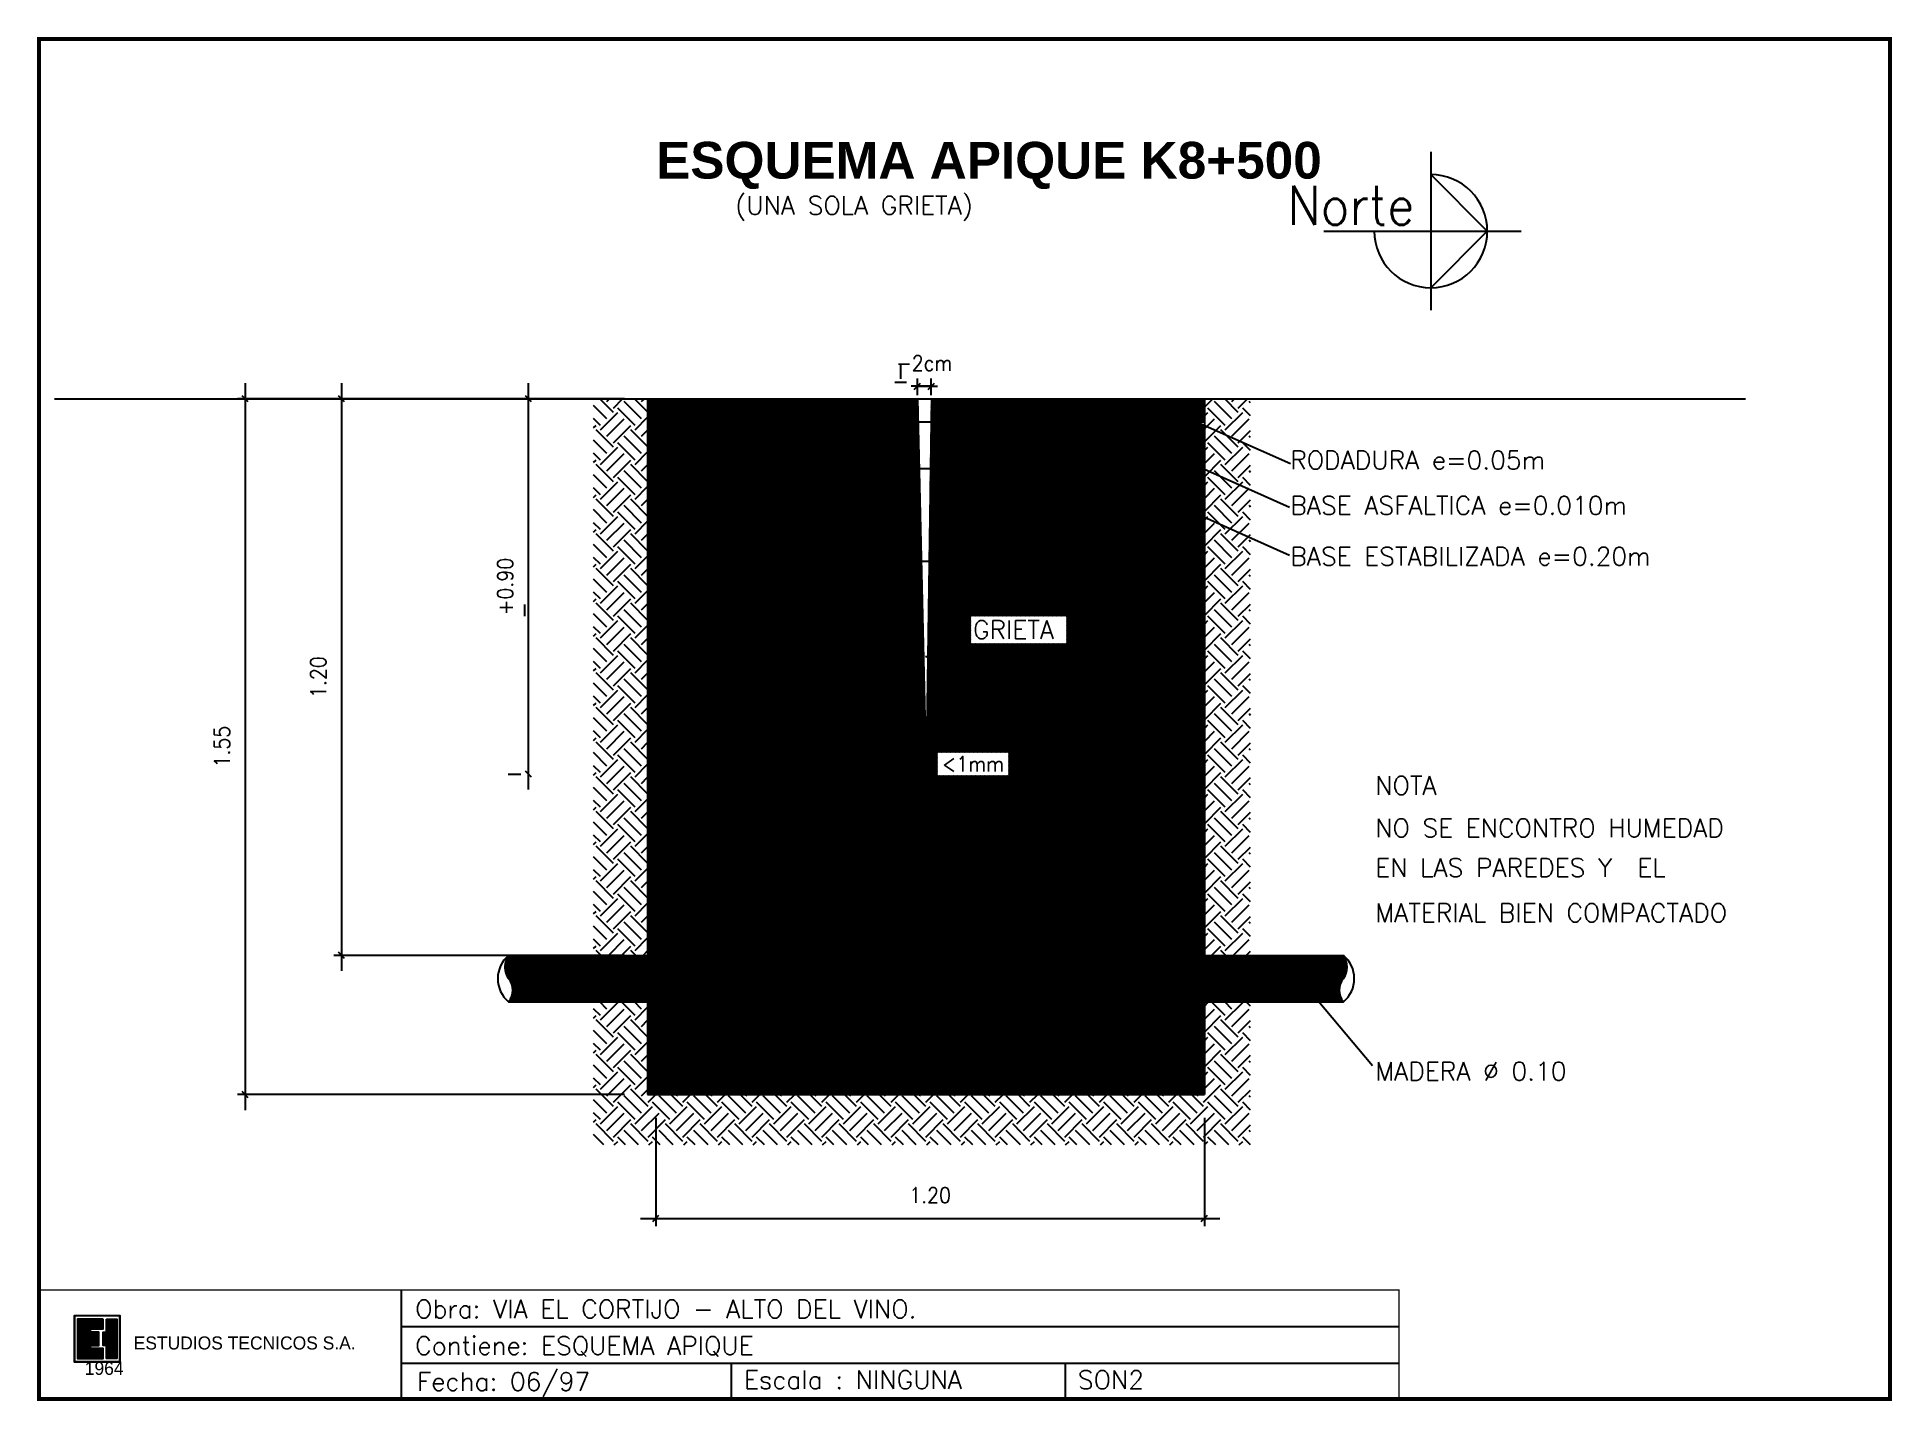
# Model space of a CAD drawing. Extents: x 2 to 26, y 2 to 19.6.
import ezdxf
from ezdxf.enums import TextEntityAlignment as Align

# ---------------------------------------------------------------- set-up
doc = ezdxf.new("R2010")
doc.units = 0
doc.header["$MEASUREMENT"] = 0
doc.layers.get('0').update_dxf_attribs({"linetype": 'CONTINUOUS'})
doc.layers.get('DEFPOINTS').update_dxf_attribs({"linetype": 'CONTINUOUS'})
doc.layers.add('COTAS', color=7, linetype='CONTINUOUS')
doc.layers.add('SELLO', color=7, linetype='CONTINUOUS')
doc.styles.add('100', font='romans.shx', dxfattribs={"height": 0.25})
doc.styles.add('COTAS', font='romans', dxfattribs={"width": 0.9})
doc.styles.add('NEGRILLA', font='sasb____')
doc.styles.add('ROMANTIC', font='ROM_____.PFB', dxfattribs={"height": 0.120514})
doc.dimstyles.get("Standard").update_dxf_attribs({"dimtxt": 0.18, "dimasz": 0.18, "dimexe": 0.18, "dimexo": 0.0625, "dimgap": 0.09, "dimtad": 0, "dimtih": 1, "dimtoh": 1, "dimzin": 0, "dimtxsty": 'COTAS', "dimcen": 0.09, "dimazin": 3, "dimtfac": 1, "dimtofl": 0, "dimtmove": 0, "dimatfit": 3, "dimtolj": 1, "dimtzin": 4})

msp = doc.modelspace()

# ---------------------------------------------------------------- texts
at = {"color": 0, "linetype": 'BYBLOCK', "style": 'COTAS', "width": 0.9}
msp.add_text('<1mm', height=0.2, dxfattribs=at).set_placement((14.081, 10.214), align=Align.MIDDLE)
at = {"layer": 'SELLO'}
for s, height, style, p in [('ESQUEMA APIQUE K8+500', 0.475, 'NEGRILLA', (9.981, 17.785)), ('(UNA SOLA GRIETA)', 0.2375, '100', (11.005, 17.319)), ('RODADURA e=0.05m', 0.2375, '100', (18.184, 14.025)), ('BASE ASFALTICA e=0.010m', 0.2375, '100', (18.184, 13.439)), ('BASE ESTABILIZADA e=0.20m', 0.2375, '100', (18.184, 12.78)), ('GRIETA', 0.2375, '100', (14.08, 11.832)), ('NOTA', 0.2375, '100', (19.283, 9.816)), ('NO SE ENCONTRO HUMEDAD', 0.2375, '100', (19.283, 9.267)), ('EN LAS PAREDES Y  EL', 0.2375, '100', (19.283, 8.755)), ('MATERIAL BIEN COMPACTADO', 0.2375, '100', (19.283, 8.169)), ('MADERA %%C 0.10', 0.2375, '100', (19.283, 6.12)), ('Obra: VIA EL CORTIJO - ALTO DEL VINO.', 0.2375, '100', (6.866, 3.045)), ('Contiene: ESQUEMA APIQUE', 0.2375, '100', (6.866, 2.571)), ('Fecha: 06/97', 0.2375, '100', (6.89, 2.107)), ('Escala : NINGUNA', 0.2375, '100', (11.118, 2.129)), ('SON2', 0.2375, '100', (15.437, 2.129))]:
    msp.add_text(s, height=height, dxfattribs=dict(at, style=style)).set_placement(p)

# ---------------------------------------------------------------- blocks, each defined once
blk = doc.blocks.new('*X7')
at = {"color": 0}
for p, q in [((9.429, 14.761), (9.254, 14.937)), ((9.345, 14.902), (9.38, 14.937)), ((9.429, 14.817), (9.548, 14.937)), ((9.794, 14.677), (9.57, 14.902)), ((9.872, 14.767), (9.703, 14.937)), ((9.794, 14.902), (9.829, 14.937)), ((17.072, 14.827), (17.182, 14.937)), ((17.427, 14.677), (17.203, 14.902)), ((17.511, 14.761), (17.336, 14.937)), ((17.427, 14.902), (17.462, 14.937)), ((17.511, 14.817), (17.631, 14.937)), ((17.67, 14.883), (17.652, 14.902)), ((9.345, 14.677), (9.172, 14.85)), ((9.261, 14.593), (9.172, 14.681)), ((9.261, 14.537), (9.485, 14.761)), ((9.345, 14.453), (9.57, 14.677)), ((9.71, 14.593), (9.485, 14.817)), ((9.71, 14.537), (9.872, 14.699)), ((17.072, 14.715), (17.119, 14.761)), ((17.072, 14.547), (17.203, 14.677)), ((17.343, 14.593), (17.119, 14.817)), ((17.343, 14.537), (17.568, 14.761)), ((17.427, 14.453), (17.652, 14.677)), ((17.67, 14.715), (17.568, 14.817)), ((9.172, 14.561), (9.205, 14.593)), ((9.345, 14.228), (9.172, 14.401)), ((9.429, 14.312), (9.205, 14.537)), ((9.429, 14.368), (9.654, 14.593)), ((9.794, 14.228), (9.57, 14.453)), ((9.872, 14.318), (9.654, 14.537)), ((9.794, 14.453), (9.872, 14.531)), ((17.072, 14.378), (17.287, 14.593)), ((17.427, 14.228), (17.203, 14.453)), ((17.511, 14.312), (17.287, 14.537)), ((17.511, 14.368), (17.67, 14.527)), ((17.67, 14.434), (17.652, 14.453)), ((9.261, 14.144), (9.172, 14.232)), ((9.261, 14.088), (9.485, 14.312)), ((9.345, 14.004), (9.57, 14.228)), ((9.71, 14.144), (9.485, 14.368)), ((9.71, 14.088), (9.872, 14.25)), ((17.072, 14.266), (17.119, 14.312)), ((17.072, 14.098), (17.203, 14.228)), ((17.343, 14.144), (17.119, 14.368)), ((17.343, 14.088), (17.568, 14.312)), ((17.427, 14.004), (17.652, 14.228)), ((17.67, 14.266), (17.568, 14.368)), ((9.172, 14.111), (9.205, 14.144)), ((9.345, 13.779), (9.172, 13.952)), ((9.429, 13.863), (9.205, 14.088)), ((9.429, 13.919), (9.654, 14.144)), ((9.71, 13.695), (9.485, 13.919)), ((9.794, 13.779), (9.57, 14.004)), ((9.872, 13.869), (9.654, 14.088)), ((9.794, 14.004), (9.872, 14.082)), ((17.072, 13.929), (17.287, 14.144)), ((17.343, 13.695), (17.119, 13.919)), ((17.427, 13.779), (17.203, 14.004)), ((17.511, 13.863), (17.287, 14.088)), ((17.511, 13.919), (17.67, 14.078)), ((17.67, 13.817), (17.568, 13.919)), ((17.67, 13.985), (17.652, 14.004)), ((9.261, 13.695), (9.172, 13.783)), ((9.172, 13.662), (9.205, 13.695)), ((9.261, 13.639), (9.485, 13.863)), ((9.345, 13.555), (9.57, 13.779)), ((9.429, 13.47), (9.654, 13.695)), ((9.71, 13.639), (9.872, 13.801)), ((17.072, 13.817), (17.119, 13.863)), ((17.072, 13.649), (17.203, 13.779)), ((17.072, 13.48), (17.287, 13.695)), ((17.343, 13.639), (17.568, 13.863)), ((17.427, 13.555), (17.652, 13.779)), ((9.345, 13.33), (9.172, 13.503)), ((9.429, 13.414), (9.205, 13.639)), ((9.71, 13.246), (9.485, 13.47)), ((9.794, 13.33), (9.57, 13.555)), ((9.872, 13.42), (9.654, 13.639)), ((9.794, 13.555), (9.872, 13.633)), ((17.343, 13.246), (17.119, 13.47)), ((17.427, 13.33), (17.203, 13.555)), ((17.511, 13.414), (17.287, 13.639)), ((17.511, 13.47), (17.67, 13.629)), ((17.67, 13.368), (17.568, 13.47)), ((17.67, 13.536), (17.652, 13.555)), ((9.261, 13.246), (9.172, 13.334)), ((9.172, 13.213), (9.205, 13.246)), ((9.261, 13.19), (9.485, 13.414)), ((9.345, 13.106), (9.57, 13.33)), ((9.429, 13.021), (9.654, 13.246)), ((9.71, 13.19), (9.872, 13.352)), ((17.072, 13.368), (17.119, 13.414)), ((17.072, 13.2), (17.203, 13.33)), ((17.072, 13.031), (17.287, 13.246)), ((17.343, 13.19), (17.568, 13.414)), ((17.427, 13.106), (17.652, 13.33)), ((9.345, 12.881), (9.172, 13.054)), ((9.429, 12.965), (9.205, 13.19)), ((9.261, 12.741), (9.485, 12.965)), ((9.71, 12.797), (9.485, 13.021)), ((9.794, 12.881), (9.57, 13.106)), ((9.872, 12.971), (9.654, 13.19)), ((9.794, 13.106), (9.872, 13.184)), ((17.072, 12.919), (17.119, 12.965)), ((17.343, 12.797), (17.119, 13.021)), ((17.427, 12.881), (17.203, 13.106)), ((17.511, 12.965), (17.287, 13.19)), ((17.343, 12.741), (17.568, 12.965)), ((17.511, 13.021), (17.67, 13.18)), ((17.67, 12.919), (17.568, 13.021)), ((17.67, 13.087), (17.652, 13.106)), ((9.261, 12.797), (9.172, 12.885)), ((9.172, 12.764), (9.205, 12.797)), ((9.429, 12.516), (9.205, 12.741)), ((9.345, 12.657), (9.57, 12.881)), ((9.429, 12.572), (9.654, 12.797)), ((9.872, 12.522), (9.654, 12.741)), ((9.71, 12.741), (9.872, 12.903)), ((9.794, 12.657), (9.872, 12.735)), ((17.072, 12.751), (17.203, 12.881)), ((17.072, 12.582), (17.287, 12.797)), ((17.511, 12.516), (17.287, 12.741)), ((17.427, 12.657), (17.652, 12.881)), ((17.511, 12.572), (17.67, 12.731)), ((9.345, 12.432), (9.172, 12.605)), ((9.261, 12.292), (9.485, 12.516)), ((9.71, 12.348), (9.485, 12.572)), ((9.794, 12.432), (9.57, 12.657)), ((17.072, 12.47), (17.119, 12.516)), ((17.343, 12.348), (17.119, 12.572)), ((17.427, 12.432), (17.203, 12.657)), ((17.343, 12.292), (17.568, 12.516)), ((17.67, 12.47), (17.568, 12.572)), ((17.67, 12.638), (17.652, 12.657)), ((9.261, 12.348), (9.172, 12.436)), ((9.172, 12.315), (9.205, 12.348)), ((9.429, 12.067), (9.205, 12.292)), ((9.345, 12.208), (9.57, 12.432)), ((9.429, 12.123), (9.654, 12.348)), ((9.872, 12.073), (9.654, 12.292)), ((9.71, 12.292), (9.872, 12.454)), ((9.794, 12.208), (9.872, 12.286)), ((17.072, 12.302), (17.203, 12.432)), ((17.072, 12.133), (17.287, 12.348)), ((17.511, 12.067), (17.287, 12.292)), ((17.427, 12.208), (17.652, 12.432)), ((17.511, 12.123), (17.67, 12.282)), ((9.345, 11.983), (9.172, 12.156)), ((9.261, 11.843), (9.485, 12.067)), ((9.71, 11.899), (9.485, 12.123)), ((9.794, 11.983), (9.57, 12.208)), ((9.71, 11.843), (9.872, 12.005)), ((17.072, 12.021), (17.119, 12.067)), ((17.343, 11.899), (17.119, 12.123)), ((17.427, 11.983), (17.203, 12.208)), ((17.343, 11.843), (17.568, 12.067)), ((17.67, 12.021), (17.568, 12.123)), ((17.67, 12.189), (17.652, 12.208)), ((9.261, 11.899), (9.172, 11.987)), ((9.172, 11.866), (9.205, 11.899)), ((9.429, 11.618), (9.205, 11.843)), ((9.345, 11.759), (9.57, 11.983)), ((9.429, 11.674), (9.654, 11.899)), ((9.794, 11.534), (9.57, 11.759)), ((9.872, 11.624), (9.654, 11.843)), ((9.794, 11.759), (9.872, 11.837)), ((17.072, 11.853), (17.203, 11.983)), ((17.072, 11.684), (17.287, 11.899)), ((17.427, 11.534), (17.203, 11.759)), ((17.511, 11.618), (17.287, 11.843)), ((17.427, 11.759), (17.652, 11.983)), ((17.511, 11.674), (17.67, 11.833)), ((17.67, 11.74), (17.652, 11.759)), ((9.345, 11.534), (9.172, 11.707)), ((9.261, 11.45), (9.172, 11.538)), ((9.261, 11.394), (9.485, 11.618)), ((9.345, 11.31), (9.57, 11.534)), ((9.71, 11.45), (9.485, 11.674)), ((9.71, 11.394), (9.872, 11.556)), ((17.072, 11.572), (17.119, 11.618)), ((17.072, 11.404), (17.203, 11.534)), ((17.343, 11.45), (17.119, 11.674)), ((17.343, 11.394), (17.568, 11.618)), ((17.427, 11.31), (17.652, 11.534)), ((17.67, 11.572), (17.568, 11.674)), ((9.172, 11.417), (9.205, 11.45)), ((9.429, 11.169), (9.205, 11.394)), ((9.429, 11.225), (9.654, 11.45)), ((9.794, 11.085), (9.57, 11.31)), ((9.872, 11.175), (9.654, 11.394)), ((9.794, 11.31), (9.872, 11.388)), ((17.072, 11.235), (17.287, 11.45)), ((17.427, 11.085), (17.203, 11.31)), ((17.511, 11.169), (17.287, 11.394)), ((17.511, 11.225), (17.67, 11.384)), ((17.67, 11.291), (17.652, 11.31)), ((9.345, 11.085), (9.172, 11.258)), ((9.261, 11.001), (9.172, 11.089)), ((9.261, 10.945), (9.485, 11.169)), ((9.345, 10.86), (9.57, 11.085)), ((9.71, 11.001), (9.485, 11.225)), ((9.71, 10.945), (9.872, 11.107)), ((17.072, 11.123), (17.119, 11.169)), ((17.072, 10.955), (17.203, 11.085)), ((17.343, 11.001), (17.119, 11.225)), ((17.343, 10.945), (17.568, 11.169)), ((17.427, 10.86), (17.652, 11.085)), ((17.67, 11.123), (17.568, 11.225)), ((9.172, 10.968), (9.205, 11.001)), ((9.345, 10.636), (9.172, 10.809)), ((9.429, 10.72), (9.205, 10.945)), ((9.429, 10.776), (9.654, 11.001)), ((9.794, 10.636), (9.57, 10.86)), ((9.872, 10.726), (9.654, 10.945)), ((9.794, 10.86), (9.872, 10.939)), ((17.072, 10.786), (17.287, 11.001)), ((17.427, 10.636), (17.203, 10.86)), ((17.511, 10.72), (17.287, 10.945)), ((17.511, 10.776), (17.67, 10.935)), ((17.67, 10.842), (17.652, 10.86)), ((9.261, 10.552), (9.172, 10.64)), ((9.261, 10.496), (9.485, 10.72)), ((9.345, 10.411), (9.57, 10.636)), ((9.71, 10.552), (9.485, 10.776)), ((9.71, 10.496), (9.872, 10.658)), ((17.072, 10.674), (17.119, 10.72)), ((17.072, 10.506), (17.203, 10.636)), ((17.343, 10.552), (17.119, 10.776)), ((17.343, 10.496), (17.568, 10.72)), ((17.427, 10.411), (17.652, 10.636)), ((17.67, 10.674), (17.568, 10.776)), ((9.172, 10.519), (9.205, 10.552)), ((9.345, 10.187), (9.172, 10.36)), ((9.429, 10.271), (9.205, 10.496)), ((9.429, 10.327), (9.654, 10.552)), ((9.71, 10.103), (9.485, 10.327)), ((9.794, 10.187), (9.57, 10.411)), ((9.872, 10.277), (9.654, 10.496)), ((9.794, 10.411), (9.872, 10.49)), ((17.072, 10.337), (17.287, 10.552)), ((17.343, 10.103), (17.119, 10.327)), ((17.427, 10.187), (17.203, 10.411)), ((17.511, 10.271), (17.287, 10.496)), ((17.511, 10.327), (17.67, 10.486)), ((17.67, 10.225), (17.568, 10.327)), ((17.67, 10.393), (17.652, 10.411)), ((9.261, 10.103), (9.172, 10.191)), ((9.172, 10.07), (9.205, 10.103)), ((9.261, 10.047), (9.485, 10.271)), ((9.345, 9.962), (9.57, 10.187)), ((9.429, 9.878), (9.654, 10.103)), ((9.71, 10.047), (9.872, 10.209)), ((17.072, 10.225), (17.119, 10.271)), ((17.072, 10.057), (17.203, 10.187)), ((17.072, 9.888), (17.287, 10.103)), ((17.343, 10.047), (17.568, 10.271)), ((17.427, 9.962), (17.652, 10.187)), ((9.345, 9.738), (9.172, 9.911)), ((9.429, 9.822), (9.205, 10.047)), ((9.71, 9.654), (9.485, 9.878)), ((9.794, 9.738), (9.57, 9.962)), ((9.872, 9.828), (9.654, 10.047)), ((9.794, 9.962), (9.872, 10.041)), ((17.343, 9.654), (17.119, 9.878)), ((17.427, 9.738), (17.203, 9.962)), ((17.511, 9.822), (17.287, 10.047)), ((17.511, 9.878), (17.67, 10.037)), ((17.67, 9.776), (17.568, 9.878)), ((17.67, 9.944), (17.652, 9.962)), ((9.261, 9.654), (9.172, 9.742)), ((9.172, 9.621), (9.205, 9.654)), ((9.429, 9.373), (9.205, 9.598)), ((9.261, 9.598), (9.485, 9.822)), ((9.345, 9.513), (9.57, 9.738)), ((9.429, 9.429), (9.654, 9.654)), ((9.872, 9.379), (9.654, 9.598)), ((9.71, 9.598), (9.872, 9.76)), ((17.072, 9.776), (17.119, 9.822)), ((17.072, 9.608), (17.203, 9.738)), ((17.072, 9.439), (17.287, 9.654)), ((17.511, 9.373), (17.287, 9.598)), ((17.343, 9.598), (17.568, 9.822)), ((17.427, 9.513), (17.652, 9.738)), ((9.345, 9.289), (9.172, 9.462)), ((9.261, 9.149), (9.485, 9.373)), ((9.71, 9.205), (9.485, 9.429)), ((9.794, 9.289), (9.57, 9.513)), ((9.794, 9.513), (9.872, 9.592)), ((17.072, 9.327), (17.119, 9.373)), ((17.343, 9.205), (17.119, 9.429)), ((17.427, 9.289), (17.203, 9.513)), ((17.343, 9.149), (17.568, 9.373)), ((17.511, 9.429), (17.67, 9.588)), ((17.67, 9.327), (17.568, 9.429)), ((17.67, 9.495), (17.652, 9.513)), ((9.261, 9.205), (9.172, 9.293)), ((9.172, 9.172), (9.205, 9.205)), ((9.429, 8.924), (9.205, 9.149)), ((9.345, 9.064), (9.57, 9.289)), ((9.429, 8.98), (9.654, 9.205)), ((9.872, 8.93), (9.654, 9.149)), ((9.71, 9.149), (9.872, 9.311)), ((9.794, 9.064), (9.872, 9.143)), ((17.072, 9.159), (17.203, 9.289)), ((17.072, 8.99), (17.287, 9.205)), ((17.511, 8.924), (17.287, 9.149)), ((17.427, 9.064), (17.652, 9.289)), ((17.511, 8.98), (17.67, 9.139)), ((9.345, 8.84), (9.172, 9.013)), ((9.261, 8.7), (9.485, 8.924)), ((9.71, 8.756), (9.485, 8.98)), ((9.794, 8.84), (9.57, 9.064)), ((17.072, 8.878), (17.119, 8.924)), ((17.343, 8.756), (17.119, 8.98)), ((17.427, 8.84), (17.203, 9.064)), ((17.343, 8.7), (17.568, 8.924)), ((17.67, 8.878), (17.568, 8.98)), ((17.67, 9.046), (17.652, 9.064)), ((9.261, 8.756), (9.172, 8.844)), ((9.172, 8.723), (9.205, 8.756)), ((9.429, 8.475), (9.205, 8.7)), ((9.345, 8.615), (9.57, 8.84)), ((9.429, 8.531), (9.654, 8.756)), ((9.872, 8.481), (9.654, 8.7)), ((9.71, 8.7), (9.872, 8.862)), ((9.794, 8.615), (9.872, 8.694)), ((17.072, 8.71), (17.203, 8.84)), ((17.072, 8.541), (17.287, 8.756)), ((17.511, 8.475), (17.287, 8.7)), ((17.427, 8.615), (17.652, 8.84)), ((17.511, 8.531), (17.67, 8.69)), ((9.345, 8.391), (9.172, 8.564)), ((9.261, 8.251), (9.485, 8.475)), ((9.71, 8.307), (9.485, 8.531)), ((9.794, 8.391), (9.57, 8.615)), ((9.71, 8.251), (9.872, 8.413)), ((17.072, 8.429), (17.119, 8.475)), ((17.343, 8.307), (17.119, 8.531)), ((17.427, 8.391), (17.203, 8.615)), ((17.343, 8.251), (17.568, 8.475)), ((17.67, 8.429), (17.568, 8.531)), ((17.67, 8.597), (17.652, 8.615)), ((9.261, 8.307), (9.172, 8.395)), ((9.172, 8.274), (9.205, 8.307)), ((9.429, 8.026), (9.205, 8.251)), ((9.345, 8.166), (9.57, 8.391)), ((9.429, 8.082), (9.654, 8.307)), ((9.794, 7.942), (9.57, 8.166)), ((9.872, 8.032), (9.654, 8.251)), ((9.794, 8.166), (9.872, 8.245)), ((17.072, 8.261), (17.203, 8.391)), ((17.072, 8.092), (17.287, 8.307)), ((17.427, 7.942), (17.203, 8.166)), ((17.511, 8.026), (17.287, 8.251)), ((17.427, 8.166), (17.652, 8.391)), ((17.511, 8.082), (17.67, 8.241)), ((17.67, 8.148), (17.652, 8.166)), ((9.345, 7.942), (9.172, 8.115)), ((9.261, 7.858), (9.172, 7.946)), ((9.261, 7.802), (9.485, 8.026)), ((9.364, 7.737), (9.57, 7.942)), ((9.71, 7.858), (9.485, 8.082)), ((9.71, 7.802), (9.872, 7.964)), ((17.072, 7.98), (17.119, 8.026)), ((17.072, 7.812), (17.203, 7.942)), ((17.343, 7.858), (17.119, 8.082)), ((17.343, 7.802), (17.568, 8.026)), ((17.447, 7.737), (17.652, 7.942)), ((17.67, 7.98), (17.568, 8.082)), ((9.172, 7.825), (9.205, 7.858)), ((9.27, 7.737), (9.205, 7.802)), ((9.533, 7.737), (9.654, 7.858)), ((9.719, 7.737), (9.654, 7.802)), ((9.813, 7.737), (9.872, 7.796)), ((17.166, 7.737), (17.287, 7.858)), ((17.352, 7.737), (17.287, 7.802)), ((17.615, 7.737), (17.67, 7.792)), ((9.261, 6.96), (9.172, 7.048)), ((9.172, 6.927), (9.205, 6.96)), ((9.345, 7.044), (9.252, 7.137)), ((9.261, 6.904), (9.485, 7.128)), ((9.345, 6.819), (9.57, 7.044)), ((9.429, 7.128), (9.421, 7.137)), ((9.429, 6.735), (9.654, 6.96)), ((9.71, 6.96), (9.533, 7.137)), ((9.794, 7.044), (9.701, 7.137)), ((9.71, 6.904), (9.872, 7.066)), ((9.872, 7.134), (9.87, 7.137)), ((17.072, 7.082), (17.119, 7.128)), ((17.072, 6.914), (17.203, 7.044)), ((17.072, 6.745), (17.287, 6.96)), ((17.343, 6.96), (17.166, 7.137)), ((17.427, 7.044), (17.335, 7.137)), ((17.343, 6.904), (17.568, 7.128)), ((17.427, 6.819), (17.652, 7.044)), ((17.511, 7.128), (17.503, 7.137)), ((17.67, 7.082), (17.615, 7.137)), ((9.345, 6.595), (9.172, 6.768)), ((9.429, 6.679), (9.205, 6.904)), ((9.71, 6.511), (9.485, 6.735)), ((9.794, 6.595), (9.57, 6.819)), ((9.872, 6.685), (9.654, 6.904)), ((9.794, 6.819), (9.872, 6.898)), ((17.343, 6.511), (17.119, 6.735)), ((17.427, 6.595), (17.203, 6.819)), ((17.511, 6.679), (17.287, 6.904)), ((17.511, 6.735), (17.67, 6.894)), ((17.67, 6.633), (17.568, 6.735)), ((17.67, 6.801), (17.652, 6.819)), ((9.261, 6.511), (9.172, 6.599)), ((9.172, 6.478), (9.205, 6.511)), ((9.261, 6.455), (9.485, 6.679)), ((9.345, 6.37), (9.57, 6.595)), ((9.429, 6.286), (9.654, 6.511)), ((9.71, 6.455), (9.872, 6.617)), ((17.072, 6.633), (17.119, 6.679)), ((17.072, 6.464), (17.203, 6.595)), ((17.072, 6.296), (17.287, 6.511)), ((17.343, 6.455), (17.568, 6.679)), ((17.427, 6.37), (17.652, 6.595)), ((9.345, 6.146), (9.172, 6.319)), ((9.429, 6.23), (9.205, 6.455)), ((9.71, 6.062), (9.485, 6.286)), ((9.794, 6.146), (9.57, 6.37)), ((9.872, 6.236), (9.654, 6.455)), ((9.794, 6.37), (9.872, 6.449)), ((17.343, 6.062), (17.119, 6.286)), ((17.427, 6.146), (17.203, 6.37)), ((17.511, 6.23), (17.287, 6.455)), ((17.511, 6.286), (17.67, 6.445)), ((17.67, 6.184), (17.568, 6.286)), ((17.67, 6.352), (17.652, 6.37)), ((9.261, 6.062), (9.172, 6.15)), ((9.172, 6.029), (9.205, 6.062)), ((9.274, 5.937), (9.205, 6.006)), ((9.261, 6.006), (9.485, 6.23)), ((9.36, 5.937), (9.57, 6.146)), ((9.529, 5.937), (9.654, 6.062)), ((9.723, 5.937), (9.654, 6.006)), ((9.71, 6.006), (9.872, 6.168)), ((9.809, 5.937), (9.872, 6)), ((17.062, 5.837), (17.287, 6.062)), ((17.072, 6.184), (17.119, 6.23)), ((17.072, 6.015), (17.203, 6.146)), ((17.511, 5.781), (17.287, 6.006)), ((17.343, 6.006), (17.568, 6.23)), ((17.427, 5.921), (17.652, 6.146)), ((9.345, 5.697), (9.172, 5.87)), ((9.261, 5.557), (9.485, 5.781)), ((9.429, 5.781), (9.274, 5.937)), ((9.345, 5.921), (9.36, 5.937)), ((9.429, 5.837), (9.529, 5.937)), ((9.71, 5.613), (9.485, 5.837)), ((9.794, 5.697), (9.57, 5.921)), ((9.71, 5.557), (9.934, 5.781)), ((9.878, 5.781), (9.723, 5.937)), ((9.794, 5.921), (9.809, 5.937)), ((9.878, 5.837), (9.978, 5.937)), ((10.159, 5.613), (9.934, 5.837)), ((10.243, 5.697), (10.019, 5.921)), ((10.159, 5.557), (10.383, 5.781)), ((10.327, 5.781), (10.172, 5.937)), ((10.243, 5.921), (10.258, 5.937)), ((10.327, 5.837), (10.427, 5.937)), ((10.608, 5.613), (10.383, 5.837)), ((10.692, 5.697), (10.468, 5.921)), ((10.608, 5.557), (10.832, 5.781)), ((10.776, 5.781), (10.621, 5.937)), ((10.692, 5.921), (10.707, 5.937)), ((10.776, 5.837), (10.876, 5.937)), ((11.057, 5.613), (10.832, 5.837)), ((11.141, 5.697), (10.917, 5.921)), ((11.057, 5.557), (11.281, 5.781)), ((11.225, 5.781), (11.07, 5.937)), ((11.141, 5.921), (11.156, 5.937)), ((11.225, 5.837), (11.325, 5.937)), ((11.506, 5.613), (11.281, 5.837)), ((11.59, 5.697), (11.366, 5.921)), ((11.506, 5.557), (11.73, 5.781)), ((11.674, 5.781), (11.519, 5.937)), ((11.59, 5.921), (11.605, 5.937)), ((11.674, 5.837), (11.774, 5.937)), ((11.955, 5.613), (11.73, 5.837)), ((12.039, 5.697), (11.815, 5.921)), ((11.955, 5.557), (12.179, 5.781)), ((12.123, 5.781), (11.968, 5.937)), ((12.039, 5.921), (12.054, 5.937)), ((12.123, 5.837), (12.223, 5.937)), ((12.404, 5.613), (12.179, 5.837)), ((12.488, 5.697), (12.264, 5.921)), ((12.404, 5.557), (12.628, 5.781)), ((12.572, 5.781), (12.417, 5.937)), ((12.488, 5.921), (12.503, 5.937)), ((12.572, 5.837), (12.672, 5.937)), ((12.853, 5.613), (12.628, 5.837)), ((12.937, 5.697), (12.713, 5.921)), ((12.853, 5.557), (13.077, 5.781)), ((13.021, 5.781), (12.866, 5.937)), ((12.937, 5.921), (12.952, 5.937)), ((13.021, 5.837), (13.121, 5.937)), ((13.302, 5.613), (13.077, 5.837)), ((13.386, 5.697), (13.162, 5.921)), ((13.302, 5.557), (13.527, 5.781)), ((13.47, 5.781), (13.315, 5.937)), ((13.386, 5.921), (13.401, 5.937)), ((13.47, 5.837), (13.57, 5.937)), ((13.751, 5.613), (13.527, 5.837)), ((13.835, 5.697), (13.611, 5.921)), ((13.751, 5.557), (13.976, 5.781)), ((13.919, 5.781), (13.764, 5.937)), ((13.835, 5.921), (13.85, 5.937)), ((13.919, 5.837), (14.019, 5.937)), ((14.2, 5.613), (13.976, 5.837)), ((14.284, 5.697), (14.06, 5.921)), ((14.2, 5.557), (14.425, 5.781)), ((14.368, 5.781), (14.213, 5.937)), ((14.284, 5.921), (14.299, 5.937)), ((14.368, 5.837), (14.468, 5.937)), ((14.649, 5.613), (14.425, 5.837)), ((14.733, 5.697), (14.509, 5.921)), ((14.649, 5.557), (14.874, 5.781)), ((14.817, 5.781), (14.662, 5.937)), ((14.733, 5.921), (14.748, 5.937)), ((14.817, 5.837), (14.917, 5.937)), ((15.098, 5.613), (14.874, 5.837)), ((15.182, 5.697), (14.958, 5.921)), ((15.098, 5.557), (15.323, 5.781)), ((15.266, 5.781), (15.111, 5.937)), ((15.182, 5.921), (15.197, 5.937)), ((15.266, 5.837), (15.366, 5.937)), ((15.547, 5.613), (15.323, 5.837)), ((15.631, 5.697), (15.407, 5.921)), ((15.547, 5.557), (15.772, 5.781)), ((15.715, 5.781), (15.56, 5.937)), ((15.631, 5.921), (15.647, 5.937)), ((15.715, 5.837), (15.815, 5.937)), ((15.996, 5.613), (15.772, 5.837)), ((16.08, 5.697), (15.856, 5.921)), ((15.996, 5.557), (16.221, 5.781)), ((16.164, 5.781), (16.009, 5.937)), ((16.08, 5.921), (16.096, 5.937)), ((16.164, 5.837), (16.264, 5.937)), ((16.445, 5.613), (16.221, 5.837)), ((16.529, 5.697), (16.305, 5.921)), ((16.445, 5.557), (16.67, 5.781)), ((16.613, 5.781), (16.458, 5.937)), ((16.529, 5.921), (16.545, 5.937)), ((16.613, 5.837), (16.713, 5.937)), ((16.894, 5.613), (16.67, 5.837)), ((16.978, 5.697), (16.754, 5.921)), ((16.894, 5.557), (17.119, 5.781)), ((17.062, 5.781), (16.907, 5.937)), ((16.978, 5.921), (16.994, 5.937)), ((17.343, 5.613), (17.119, 5.837)), ((17.427, 5.697), (17.203, 5.921)), ((17.343, 5.557), (17.568, 5.781)), ((17.511, 5.837), (17.67, 5.996)), ((17.67, 5.735), (17.568, 5.837)), ((17.67, 5.903), (17.652, 5.921)), ((9.261, 5.613), (9.172, 5.701)), ((9.172, 5.58), (9.205, 5.613)), ((9.429, 5.332), (9.205, 5.557)), ((9.345, 5.472), (9.57, 5.697)), ((9.429, 5.388), (9.654, 5.613)), ((9.878, 5.332), (9.654, 5.557)), ((9.794, 5.472), (10.019, 5.697)), ((9.878, 5.388), (10.103, 5.613)), ((10.327, 5.332), (10.103, 5.557)), ((10.243, 5.472), (10.468, 5.697)), ((10.327, 5.388), (10.552, 5.613)), ((10.776, 5.332), (10.552, 5.557)), ((10.692, 5.472), (10.917, 5.697)), ((10.776, 5.388), (11.001, 5.613)), ((11.225, 5.332), (11.001, 5.557)), ((11.141, 5.472), (11.366, 5.697)), ((11.225, 5.388), (11.45, 5.613)), ((11.674, 5.332), (11.45, 5.557)), ((11.59, 5.472), (11.815, 5.697)), ((11.674, 5.388), (11.899, 5.613)), ((12.123, 5.332), (11.899, 5.557)), ((12.039, 5.472), (12.264, 5.697)), ((12.123, 5.388), (12.348, 5.613)), ((12.572, 5.332), (12.348, 5.557)), ((12.488, 5.472), (12.713, 5.697)), ((12.572, 5.388), (12.797, 5.613)), ((13.021, 5.332), (12.797, 5.557)), ((12.937, 5.472), (13.162, 5.697)), ((13.021, 5.388), (13.246, 5.613)), ((13.47, 5.332), (13.246, 5.557)), ((13.386, 5.472), (13.611, 5.697)), ((13.47, 5.388), (13.695, 5.613)), ((13.919, 5.332), (13.695, 5.557)), ((13.835, 5.472), (14.06, 5.697)), ((13.919, 5.388), (14.144, 5.613)), ((14.368, 5.332), (14.144, 5.557)), ((14.284, 5.472), (14.509, 5.697)), ((14.368, 5.388), (14.593, 5.613)), ((14.817, 5.332), (14.593, 5.557)), ((14.733, 5.472), (14.958, 5.697)), ((14.817, 5.388), (15.042, 5.613)), ((15.266, 5.332), (15.042, 5.557)), ((15.182, 5.472), (15.407, 5.697)), ((15.266, 5.388), (15.491, 5.613)), ((15.715, 5.332), (15.491, 5.557)), ((15.631, 5.472), (15.856, 5.697)), ((15.715, 5.388), (15.94, 5.613)), ((16.164, 5.332), (15.94, 5.557)), ((16.08, 5.472), (16.305, 5.697)), ((16.164, 5.388), (16.389, 5.613)), ((16.613, 5.332), (16.389, 5.557)), ((16.529, 5.472), (16.754, 5.697)), ((16.613, 5.388), (16.838, 5.613)), ((17.062, 5.332), (16.838, 5.557)), ((16.978, 5.472), (17.203, 5.697)), ((17.062, 5.388), (17.287, 5.613)), ((17.511, 5.332), (17.287, 5.557)), ((17.427, 5.472), (17.652, 5.697)), ((17.511, 5.388), (17.67, 5.547)), ((9.306, 5.287), (9.172, 5.421)), ((9.44, 5.287), (9.485, 5.332)), ((9.586, 5.287), (9.485, 5.388)), ((9.755, 5.287), (9.57, 5.472)), ((9.889, 5.287), (9.934, 5.332)), ((10.035, 5.287), (9.934, 5.388)), ((10.204, 5.287), (10.019, 5.472)), ((10.338, 5.287), (10.383, 5.332)), ((10.485, 5.287), (10.383, 5.388)), ((10.653, 5.287), (10.468, 5.472)), ((10.787, 5.287), (10.832, 5.332)), ((10.934, 5.287), (10.832, 5.388)), ((11.102, 5.287), (10.917, 5.472)), ((11.236, 5.287), (11.281, 5.332)), ((11.383, 5.287), (11.281, 5.388)), ((11.551, 5.287), (11.366, 5.472)), ((11.686, 5.287), (11.73, 5.332)), ((11.832, 5.287), (11.73, 5.388)), ((12, 5.287), (11.815, 5.472)), ((12.135, 5.287), (12.179, 5.332)), ((12.281, 5.287), (12.179, 5.388)), ((12.449, 5.287), (12.264, 5.472)), ((12.584, 5.287), (12.628, 5.332)), ((12.73, 5.287), (12.628, 5.388)), ((12.898, 5.287), (12.713, 5.472)), ((13.033, 5.287), (13.077, 5.332)), ((13.179, 5.287), (13.077, 5.388)), ((13.347, 5.287), (13.162, 5.472)), ((13.482, 5.287), (13.527, 5.332)), ((13.628, 5.287), (13.527, 5.388)), ((13.796, 5.287), (13.611, 5.472)), ((13.931, 5.287), (13.976, 5.332)), ((14.077, 5.287), (13.976, 5.388)), ((14.245, 5.287), (14.06, 5.472)), ((14.38, 5.287), (14.425, 5.332)), ((14.526, 5.287), (14.425, 5.388)), ((14.694, 5.287), (14.509, 5.472)), ((14.829, 5.287), (14.874, 5.332)), ((14.975, 5.287), (14.874, 5.388)), ((15.143, 5.287), (14.958, 5.472)), ((15.278, 5.287), (15.323, 5.332)), ((15.424, 5.287), (15.323, 5.388)), ((15.592, 5.287), (15.407, 5.472)), ((15.727, 5.287), (15.772, 5.332)), ((15.873, 5.287), (15.772, 5.388)), ((16.041, 5.287), (15.856, 5.472)), ((16.176, 5.287), (16.221, 5.332)), ((16.322, 5.287), (16.221, 5.388)), ((16.49, 5.287), (16.305, 5.472)), ((16.625, 5.287), (16.67, 5.332)), ((16.771, 5.287), (16.67, 5.388)), ((16.939, 5.287), (16.754, 5.472)), ((17.074, 5.287), (17.119, 5.332)), ((17.22, 5.287), (17.119, 5.388)), ((17.388, 5.287), (17.203, 5.472)), ((17.523, 5.287), (17.568, 5.332)), ((17.669, 5.287), (17.568, 5.388)), ((17.67, 5.454), (17.652, 5.472))]:
    blk.add_line(p, q, dxfattribs=at)
blk = doc.blocks.new('*D8')
at = {"color": 0, "linetype": 'BYBLOCK'}
for p, q in [((4.667, 15.137), (4.667, 5.737)), ((9.572, 14.937), (4.567, 14.937)), ((4.707, 14.897), (4.627, 14.977)), ((9.572, 5.937), (4.567, 5.937)), ((4.707, 5.897), (4.627, 5.977))]:
    blk.add_line(p, q, dxfattribs=at)
at = {"layer": 'DEFPOINTS', "color": 0, "linetype": 'BYBLOCK'}
for p in [(9.872, 14.937), (4.667, 5.937), (9.872, 5.937)]:
    blk.add_point(p, dxfattribs=at)
at = {"color": 0, "linetype": 'BYBLOCK', "style": 'COTAS', "width": 0.9}
blk.add_text('1.55', height=0.2, rotation=90, dxfattribs=at).set_placement((4.467, 10.437), align=Align.CENTER)
blk = doc.blocks.new('*D9')
at = {"color": 0, "linetype": 'BYBLOCK'}
for p, q in [((5.912, 15.137), (5.912, 7.537)), ((9.572, 14.937), (5.812, 14.937)), ((5.952, 14.897), (5.872, 14.977)), ((9.572, 7.737), (5.812, 7.737)), ((5.952, 7.697), (5.872, 7.777))]:
    blk.add_line(p, q, dxfattribs=at)
at = {"layer": 'DEFPOINTS', "color": 0, "linetype": 'BYBLOCK'}
for p in [(9.872, 14.937), (5.912, 7.737), (9.872, 7.737)]:
    blk.add_point(p, dxfattribs=at)
at = {"color": 0, "linetype": 'BYBLOCK', "style": 'COTAS', "width": 0.9}
blk.add_text('1.20', height=0.2, rotation=90, dxfattribs=at).set_placement((5.712, 11.337), align=Align.CENTER)
blk = doc.blocks.new('*D10')
at = {"color": 0, "linetype": 'BYBLOCK'}
for p, q in [((9.978, 5.637), (9.978, 4.236)), ((17.072, 5.637), (17.072, 4.236)), ((9.778, 4.336), (17.272, 4.336)), ((9.938, 4.296), (10.018, 4.376)), ((17.032, 4.296), (17.112, 4.376))]:
    blk.add_line(p, q, dxfattribs=at)
at = {"layer": 'DEFPOINTS', "color": 0, "linetype": 'BYBLOCK'}
for p in [(9.978, 5.937), (17.072, 5.937), (17.072, 4.336)]:
    blk.add_point(p, dxfattribs=at)
at = {"color": 0, "linetype": 'BYBLOCK', "style": 'COTAS', "width": 0.9}
blk.add_text('1.20', height=0.2, dxfattribs=at).set_placement((13.525, 4.536), align=Align.CENTER)
blk = doc.blocks.new('*D11')
at = {"color": 0, "linetype": 'BYBLOCK'}
for p, q in [((13.32, 15.058), (13.4, 15.138)), ((13.36, 14.983), (13.36, 15.198)), ((13.5, 15.058), (13.58, 15.138)), ((13.54, 14.983), (13.54, 15.198)), ((13.56, 15.098), (13.28, 15.098)), ((13.34, 15.098), (13.62, 15.098))]:
    blk.add_line(p, q, dxfattribs=at)
at = {"layer": 'DEFPOINTS', "color": 0, "linetype": 'BYBLOCK'}
for p in [(13.54, 15.098), (13.36, 14.683), (13.54, 14.683)]:
    blk.add_point(p, dxfattribs=at)
at = {"color": 0, "linetype": 'BYBLOCK', "style": 'COTAS', "width": 0.9}
blk.add_text('-2cm', height=0.2, dxfattribs=at).set_placement((13.45, 15.298), align=Align.CENTER)
blk = doc.blocks.new('*D12')
at = {"color": 0, "linetype": 'BYBLOCK'}
for p, q in [((8.33, 9.881), (8.33, 15.137)), ((8.067, 14.937), (8.23, 14.937)), ((8.37, 14.897), (8.29, 14.977)), ((8.067, 10.081), (8.23, 10.081)), ((8.37, 10.041), (8.29, 10.121))]:
    blk.add_line(p, q, dxfattribs=at)
at = {"layer": 'DEFPOINTS', "color": 0, "linetype": 'BYBLOCK'}
for p in [(8.33, 14.937), (8.367, 14.937), (8.367, 10.081)]:
    blk.add_point(p, dxfattribs=at)
at = {"color": 0, "linetype": 'BYBLOCK', "style": 'COTAS', "width": 0.9}
blk.add_text('+0.90', height=0.2, rotation=90, dxfattribs=at).set_placement((8.13, 12.509), align=Align.CENTER)
blk = doc.blocks.new('ACAD2415')
at = {"layer": 'COTAS'}
for points in [[(17.319, 18.324), (17.319, 16.277)], [(17.319, 18.031), (18.05, 17.3), (17.319, 16.569)], [(15.935, 17.3), (18.49, 17.3)]]:
    blk.add_lwpolyline(points, dxfattribs=at)
blk.add_arc((17.319, 17.3), 0.731, 180, 90, dxfattribs=at)
at = {"layer": 'COTAS', "color": 8, "style": 'COTAS', "width": 0.9}
blk.add_text('Norte', height=0.5058, dxfattribs=at).set_placement((15.467, 17.38))
blk = doc.blocks.new('*X14')
at = {"color": 0}
for p, q in [((9.872, 14.645), (10.164, 14.937)), ((9.872, 14.656), (10.153, 14.937)), ((9.872, 14.667), (10.142, 14.937)), ((9.872, 14.677), (10.132, 14.937)), ((9.872, 14.688), (10.121, 14.937)), ((9.872, 14.698), (10.111, 14.937)), ((9.872, 14.709), (10.1, 14.937)), ((9.872, 14.72), (10.089, 14.937)), ((9.872, 14.73), (10.079, 14.937)), ((9.872, 14.741), (10.068, 14.937)), ((9.872, 14.751), (10.058, 14.937)), ((9.872, 14.762), (10.047, 14.937)), ((9.872, 14.773), (10.036, 14.937)), ((9.872, 14.783), (10.026, 14.937)), ((9.872, 14.794), (10.015, 14.937)), ((9.872, 14.804), (10.005, 14.937)), ((9.872, 14.815), (9.994, 14.937)), ((9.872, 14.826), (9.983, 14.937)), ((9.872, 14.836), (9.973, 14.937)), ((9.872, 14.847), (9.962, 14.937)), ((9.872, 14.858), (9.952, 14.937)), ((9.872, 14.868), (9.941, 14.937)), ((9.872, 14.879), (9.93, 14.937)), ((9.872, 14.889), (9.92, 14.937)), ((9.872, 14.9), (9.909, 14.937)), ((9.872, 14.911), (9.898, 14.937)), ((9.872, 14.921), (9.888, 14.937)), ((9.872, 14.932), (9.877, 14.937)), ((9.874, 14.637), (10.174, 14.937)), ((9.885, 14.637), (10.185, 14.937)), ((9.895, 14.637), (10.195, 14.937)), ((9.906, 14.637), (10.206, 14.937)), ((9.917, 14.637), (10.217, 14.937)), ((9.927, 14.637), (10.227, 14.937)), ((9.938, 14.637), (10.238, 14.937)), ((9.948, 14.637), (10.248, 14.937)), ((9.959, 14.637), (10.259, 14.937)), ((9.97, 14.637), (10.27, 14.937)), ((9.98, 14.637), (10.28, 14.937)), ((9.991, 14.637), (10.291, 14.937)), ((10.002, 14.637), (10.302, 14.937)), ((10.012, 14.637), (10.312, 14.937)), ((10.023, 14.637), (10.323, 14.937)), ((10.033, 14.637), (10.333, 14.937)), ((10.044, 14.637), (10.344, 14.937)), ((10.055, 14.637), (10.355, 14.937)), ((10.065, 14.637), (10.365, 14.937)), ((10.076, 14.637), (10.376, 14.937)), ((10.086, 14.637), (10.386, 14.937)), ((10.097, 14.637), (10.397, 14.937)), ((10.108, 14.637), (10.408, 14.937)), ((10.118, 14.637), (10.418, 14.937)), ((10.129, 14.637), (10.429, 14.937)), ((10.139, 14.637), (10.439, 14.937)), ((10.15, 14.637), (10.45, 14.937)), ((10.161, 14.637), (10.461, 14.937)), ((10.171, 14.637), (10.471, 14.937)), ((10.182, 14.637), (10.482, 14.937)), ((10.192, 14.637), (10.492, 14.937)), ((10.203, 14.637), (10.503, 14.937)), ((10.214, 14.637), (10.514, 14.937)), ((10.224, 14.637), (10.524, 14.937)), ((10.235, 14.637), (10.535, 14.937)), ((10.245, 14.637), (10.545, 14.937)), ((10.256, 14.637), (10.556, 14.937)), ((10.267, 14.637), (10.567, 14.937)), ((10.277, 14.637), (10.577, 14.937)), ((10.288, 14.637), (10.588, 14.937)), ((10.299, 14.637), (10.599, 14.937)), ((10.309, 14.637), (10.609, 14.937)), ((10.32, 14.637), (10.62, 14.937)), ((10.33, 14.637), (10.63, 14.937)), ((10.341, 14.637), (10.641, 14.937)), ((10.352, 14.637), (10.652, 14.937)), ((10.362, 14.637), (10.662, 14.937)), ((10.373, 14.637), (10.673, 14.937)), ((10.383, 14.637), (10.683, 14.937)), ((10.394, 14.637), (10.694, 14.937)), ((10.405, 14.637), (10.705, 14.937)), ((10.415, 14.637), (10.715, 14.937)), ((10.426, 14.637), (10.726, 14.937)), ((10.436, 14.637), (10.736, 14.937)), ((10.447, 14.637), (10.747, 14.937)), ((10.458, 14.637), (10.758, 14.937)), ((10.468, 14.637), (10.768, 14.937)), ((10.479, 14.637), (10.779, 14.937)), ((10.489, 14.637), (10.789, 14.937)), ((10.5, 14.637), (10.8, 14.937)), ((10.511, 14.637), (10.811, 14.937)), ((10.521, 14.637), (10.821, 14.937)), ((10.532, 14.637), (10.832, 14.937)), ((10.542, 14.637), (10.842, 14.937)), ((10.553, 14.637), (10.853, 14.937)), ((10.564, 14.637), (10.864, 14.937)), ((10.574, 14.637), (10.874, 14.937)), ((10.585, 14.637), (10.885, 14.937)), ((10.595, 14.637), (10.895, 14.937)), ((10.606, 14.637), (10.906, 14.937)), ((10.617, 14.637), (10.917, 14.937)), ((10.627, 14.637), (10.927, 14.937)), ((10.638, 14.637), (10.938, 14.937)), ((10.649, 14.637), (10.949, 14.937)), ((10.659, 14.637), (10.959, 14.937)), ((10.67, 14.637), (10.97, 14.937)), ((10.68, 14.637), (10.98, 14.937)), ((10.691, 14.637), (10.991, 14.937)), ((10.702, 14.637), (11.002, 14.937)), ((10.712, 14.637), (11.012, 14.937)), ((10.723, 14.637), (11.023, 14.937)), ((10.733, 14.637), (11.033, 14.937)), ((10.744, 14.637), (11.044, 14.937)), ((10.755, 14.637), (11.055, 14.937)), ((10.765, 14.637), (11.065, 14.937)), ((10.776, 14.637), (11.076, 14.937)), ((10.786, 14.637), (11.086, 14.937)), ((10.797, 14.637), (11.097, 14.937)), ((10.808, 14.637), (11.108, 14.937)), ((10.818, 14.637), (11.118, 14.937)), ((10.829, 14.637), (11.129, 14.937)), ((10.839, 14.637), (11.139, 14.937)), ((10.85, 14.637), (11.15, 14.937)), ((10.861, 14.637), (11.161, 14.937)), ((10.871, 14.637), (11.171, 14.937)), ((10.882, 14.637), (11.182, 14.937)), ((10.892, 14.637), (11.192, 14.937)), ((10.903, 14.637), (11.203, 14.937)), ((10.914, 14.637), (11.214, 14.937)), ((10.924, 14.637), (11.224, 14.937)), ((10.935, 14.637), (11.235, 14.937)), ((10.946, 14.637), (11.246, 14.937)), ((10.956, 14.637), (11.256, 14.937)), ((10.967, 14.637), (11.267, 14.937)), ((10.977, 14.637), (11.277, 14.937)), ((10.988, 14.637), (11.288, 14.937)), ((10.999, 14.637), (11.299, 14.937)), ((11.009, 14.637), (11.309, 14.937)), ((11.02, 14.637), (11.32, 14.937)), ((11.03, 14.637), (11.33, 14.937)), ((11.041, 14.637), (11.341, 14.937)), ((11.052, 14.637), (11.352, 14.937)), ((11.062, 14.637), (11.362, 14.937)), ((11.073, 14.637), (11.373, 14.937)), ((11.083, 14.637), (11.383, 14.937)), ((11.094, 14.637), (11.394, 14.937)), ((11.105, 14.637), (11.405, 14.937)), ((11.115, 14.637), (11.415, 14.937)), ((11.126, 14.637), (11.426, 14.937)), ((11.136, 14.637), (11.436, 14.937)), ((11.147, 14.637), (11.447, 14.937)), ((11.158, 14.637), (11.458, 14.937)), ((11.168, 14.637), (11.468, 14.937)), ((11.179, 14.637), (11.479, 14.937)), ((11.189, 14.637), (11.489, 14.937)), ((11.2, 14.637), (11.5, 14.937)), ((11.211, 14.637), (11.511, 14.937)), ((11.221, 14.637), (11.521, 14.937)), ((11.232, 14.637), (11.532, 14.937)), ((11.242, 14.637), (11.542, 14.937)), ((11.253, 14.637), (11.553, 14.937)), ((11.264, 14.637), (11.564, 14.937)), ((11.274, 14.637), (11.574, 14.937)), ((11.285, 14.637), (11.585, 14.937)), ((11.296, 14.637), (11.596, 14.937)), ((11.306, 14.637), (11.606, 14.937)), ((11.317, 14.637), (11.617, 14.937)), ((11.327, 14.637), (11.627, 14.937)), ((11.338, 14.637), (11.638, 14.937)), ((11.349, 14.637), (11.649, 14.937)), ((11.359, 14.637), (11.659, 14.937)), ((11.37, 14.637), (11.67, 14.937)), ((11.38, 14.637), (11.68, 14.937)), ((11.391, 14.637), (11.691, 14.937)), ((11.402, 14.637), (11.702, 14.937)), ((11.412, 14.637), (11.712, 14.937)), ((11.423, 14.637), (11.723, 14.937)), ((11.433, 14.637), (11.733, 14.937)), ((11.444, 14.637), (11.744, 14.937)), ((11.455, 14.637), (11.755, 14.937)), ((11.465, 14.637), (11.765, 14.937)), ((11.476, 14.637), (11.776, 14.937)), ((11.486, 14.637), (11.786, 14.937)), ((11.497, 14.637), (11.797, 14.937)), ((11.508, 14.637), (11.808, 14.937)), ((11.518, 14.637), (11.818, 14.937)), ((11.529, 14.637), (11.829, 14.937)), ((11.539, 14.637), (11.839, 14.937)), ((11.55, 14.637), (11.85, 14.937)), ((11.561, 14.637), (11.861, 14.937)), ((11.571, 14.637), (11.871, 14.937)), ((11.582, 14.637), (11.882, 14.937)), ((11.593, 14.637), (11.893, 14.937)), ((11.603, 14.637), (11.903, 14.937)), ((11.614, 14.637), (11.914, 14.937)), ((11.624, 14.637), (11.924, 14.937)), ((11.635, 14.637), (11.935, 14.937)), ((11.646, 14.637), (11.946, 14.937)), ((11.656, 14.637), (11.956, 14.937)), ((11.667, 14.637), (11.967, 14.937)), ((11.677, 14.637), (11.977, 14.937)), ((11.688, 14.637), (11.988, 14.937)), ((11.699, 14.637), (11.999, 14.937)), ((11.709, 14.637), (12.009, 14.937)), ((11.72, 14.637), (12.02, 14.937)), ((11.73, 14.637), (12.03, 14.937)), ((11.741, 14.637), (12.041, 14.937)), ((11.752, 14.637), (12.052, 14.937)), ((11.762, 14.637), (12.062, 14.937)), ((11.773, 14.637), (12.073, 14.937)), ((11.783, 14.637), (12.083, 14.937)), ((11.794, 14.637), (12.094, 14.937)), ((11.805, 14.637), (12.105, 14.937)), ((11.815, 14.637), (12.115, 14.937)), ((11.826, 14.637), (12.126, 14.937)), ((11.836, 14.637), (12.136, 14.937)), ((11.847, 14.637), (12.147, 14.937)), ((11.858, 14.637), (12.158, 14.937)), ((11.868, 14.637), (12.168, 14.937)), ((11.879, 14.637), (12.179, 14.937)), ((11.889, 14.637), (12.189, 14.937)), ((11.9, 14.637), (12.2, 14.937)), ((11.911, 14.637), (12.211, 14.937)), ((11.921, 14.637), (12.221, 14.937)), ((11.932, 14.637), (12.232, 14.937)), ((11.943, 14.637), (12.243, 14.937)), ((11.953, 14.637), (12.253, 14.937)), ((11.964, 14.637), (12.264, 14.937)), ((11.974, 14.637), (12.274, 14.937)), ((11.985, 14.637), (12.285, 14.937)), ((11.996, 14.637), (12.296, 14.937)), ((12.006, 14.637), (12.306, 14.937)), ((12.017, 14.637), (12.317, 14.937)), ((12.027, 14.637), (12.327, 14.937)), ((12.038, 14.637), (12.338, 14.937)), ((12.049, 14.637), (12.349, 14.937)), ((12.059, 14.637), (12.359, 14.937)), ((12.07, 14.637), (12.37, 14.937)), ((12.08, 14.637), (12.38, 14.937)), ((12.091, 14.637), (12.391, 14.937)), ((12.102, 14.637), (12.402, 14.937)), ((12.112, 14.637), (12.412, 14.937)), ((12.123, 14.637), (12.423, 14.937)), ((12.133, 14.637), (12.433, 14.937)), ((12.144, 14.637), (12.444, 14.937)), ((12.155, 14.637), (12.455, 14.937)), ((12.165, 14.637), (12.465, 14.937)), ((12.176, 14.637), (12.476, 14.937)), ((12.186, 14.637), (12.486, 14.937)), ((12.197, 14.637), (12.497, 14.937)), ((12.208, 14.637), (12.508, 14.937)), ((12.218, 14.637), (12.518, 14.937)), ((12.229, 14.637), (12.529, 14.937)), ((12.24, 14.637), (12.54, 14.937)), ((12.25, 14.637), (12.55, 14.937)), ((12.261, 14.637), (12.561, 14.937)), ((12.271, 14.637), (12.571, 14.937)), ((12.282, 14.637), (12.582, 14.937)), ((12.293, 14.637), (12.593, 14.937)), ((12.303, 14.637), (12.603, 14.937)), ((12.314, 14.637), (12.614, 14.937)), ((12.324, 14.637), (12.624, 14.937)), ((12.335, 14.637), (12.635, 14.937)), ((12.346, 14.637), (12.646, 14.937)), ((12.356, 14.637), (12.656, 14.937)), ((12.367, 14.637), (12.667, 14.937)), ((12.377, 14.637), (12.677, 14.937)), ((12.388, 14.637), (12.688, 14.937)), ((12.399, 14.637), (12.699, 14.937)), ((12.409, 14.637), (12.709, 14.937)), ((12.42, 14.637), (12.72, 14.937)), ((12.43, 14.637), (12.73, 14.937)), ((12.441, 14.637), (12.741, 14.937)), ((12.452, 14.637), (12.752, 14.937)), ((12.462, 14.637), (12.762, 14.937)), ((12.473, 14.637), (12.773, 14.937)), ((12.483, 14.637), (12.783, 14.937)), ((12.494, 14.637), (12.794, 14.937)), ((12.505, 14.637), (12.805, 14.937)), ((12.515, 14.637), (12.815, 14.937)), ((12.526, 14.637), (12.826, 14.937)), ((12.536, 14.637), (12.836, 14.937)), ((12.547, 14.637), (12.847, 14.937)), ((12.558, 14.637), (12.858, 14.937)), ((12.568, 14.637), (12.868, 14.937)), ((12.579, 14.637), (12.879, 14.937)), ((12.59, 14.637), (12.89, 14.937)), ((12.6, 14.637), (12.9, 14.937)), ((12.611, 14.637), (12.911, 14.937)), ((12.621, 14.637), (12.921, 14.937)), ((12.632, 14.637), (12.932, 14.937)), ((12.643, 14.637), (12.943, 14.937)), ((12.653, 14.637), (12.953, 14.937)), ((12.664, 14.637), (12.964, 14.937)), ((12.674, 14.637), (12.974, 14.937)), ((12.685, 14.637), (12.985, 14.937)), ((12.696, 14.637), (12.996, 14.937)), ((12.706, 14.637), (13.006, 14.937)), ((12.717, 14.637), (13.017, 14.937)), ((12.727, 14.637), (13.027, 14.937)), ((12.738, 14.637), (13.038, 14.937)), ((12.749, 14.637), (13.049, 14.937)), ((12.759, 14.637), (13.059, 14.937)), ((12.77, 14.637), (13.07, 14.937)), ((12.78, 14.637), (13.08, 14.937)), ((12.791, 14.637), (13.091, 14.937)), ((12.802, 14.637), (13.102, 14.937)), ((12.812, 14.637), (13.112, 14.937)), ((12.823, 14.637), (13.123, 14.937)), ((12.833, 14.637), (13.133, 14.937)), ((12.844, 14.637), (13.144, 14.937)), ((12.855, 14.637), (13.155, 14.937)), ((12.865, 14.637), (13.165, 14.937)), ((12.876, 14.637), (13.176, 14.937)), ((12.887, 14.637), (13.187, 14.937)), ((12.897, 14.637), (13.197, 14.937)), ((12.908, 14.637), (13.208, 14.937)), ((12.918, 14.637), (13.218, 14.937)), ((12.929, 14.637), (13.229, 14.937)), ((12.94, 14.637), (13.24, 14.937)), ((12.95, 14.637), (13.25, 14.937)), ((12.961, 14.637), (13.261, 14.937)), ((12.971, 14.637), (13.271, 14.937)), ((12.982, 14.637), (13.282, 14.937)), ((12.993, 14.637), (13.293, 14.937)), ((13.003, 14.637), (13.303, 14.937)), ((13.014, 14.637), (13.314, 14.937)), ((13.024, 14.637), (13.324, 14.937)), ((13.035, 14.637), (13.335, 14.937)), ((13.046, 14.637), (13.346, 14.937)), ((13.056, 14.637), (13.356, 14.937)), ((13.067, 14.637), (13.363, 14.932)), ((13.077, 14.637), (13.363, 14.922)), ((13.088, 14.637), (13.363, 14.912)), ((13.099, 14.637), (13.363, 14.901)), ((13.109, 14.637), (13.364, 14.891)), ((13.12, 14.637), (13.364, 14.881)), ((13.538, 14.641), (13.834, 14.937)), ((13.539, 14.717), (13.759, 14.937)), ((13.539, 14.706), (13.77, 14.937)), ((13.539, 14.695), (13.78, 14.937)), ((13.539, 14.684), (13.791, 14.937)), ((13.539, 14.674), (13.802, 14.937)), ((13.539, 14.663), (13.812, 14.937)), ((13.539, 14.652), (13.823, 14.937)), ((13.54, 14.792), (13.685, 14.937)), ((13.54, 14.781), (13.696, 14.937)), ((13.54, 14.771), (13.706, 14.937)), ((13.54, 14.76), (13.717, 14.937)), ((13.54, 14.749), (13.727, 14.937)), ((13.54, 14.738), (13.738, 14.937)), ((13.54, 14.728), (13.749, 14.937)), ((13.541, 14.846), (13.632, 14.937)), ((13.541, 14.857), (13.621, 14.937)), ((13.541, 14.835), (13.643, 14.937)), ((13.541, 14.824), (13.653, 14.937)), ((13.541, 14.814), (13.664, 14.937)), ((13.541, 14.803), (13.674, 14.937)), ((13.542, 14.867), (13.611, 14.937)), ((13.542, 14.878), (13.6, 14.937)), ((13.542, 14.889), (13.59, 14.937)), ((13.542, 14.9), (13.579, 14.937)), ((13.542, 14.91), (13.568, 14.937)), ((13.542, 14.921), (13.558, 14.937)), ((13.542, 14.932), (13.547, 14.937)), ((13.544, 14.637), (13.844, 14.937)), ((13.555, 14.637), (13.855, 14.937)), ((13.565, 14.637), (13.865, 14.937)), ((13.576, 14.637), (13.876, 14.937)), ((13.587, 14.637), (13.887, 14.937)), ((13.597, 14.637), (13.897, 14.937)), ((13.608, 14.637), (13.908, 14.937)), ((13.618, 14.637), (13.918, 14.937)), ((13.629, 14.637), (13.929, 14.937)), ((13.64, 14.637), (13.94, 14.937)), ((13.65, 14.637), (13.95, 14.937)), ((13.661, 14.637), (13.961, 14.937)), ((13.671, 14.637), (13.971, 14.937)), ((13.682, 14.637), (13.982, 14.937)), ((13.693, 14.637), (13.993, 14.937)), ((13.703, 14.637), (14.003, 14.937)), ((13.714, 14.637), (14.014, 14.937)), ((13.724, 14.637), (14.024, 14.937)), ((13.735, 14.637), (14.035, 14.937)), ((13.746, 14.637), (14.046, 14.937)), ((13.756, 14.637), (14.056, 14.937)), ((13.767, 14.637), (14.067, 14.937)), ((13.777, 14.637), (14.077, 14.937)), ((13.788, 14.637), (14.088, 14.937)), ((13.799, 14.637), (14.099, 14.937)), ((13.809, 14.637), (14.109, 14.937)), ((13.82, 14.637), (14.12, 14.937)), ((13.831, 14.637), (14.131, 14.937)), ((13.841, 14.637), (14.141, 14.937)), ((13.852, 14.637), (14.152, 14.937)), ((13.862, 14.637), (14.162, 14.937)), ((13.873, 14.637), (14.173, 14.937)), ((13.884, 14.637), (14.184, 14.937)), ((13.894, 14.637), (14.194, 14.937)), ((13.905, 14.637), (14.205, 14.937)), ((13.915, 14.637), (14.215, 14.937)), ((13.926, 14.637), (14.226, 14.937)), ((13.937, 14.637), (14.237, 14.937)), ((13.947, 14.637), (14.247, 14.937)), ((13.958, 14.637), (14.258, 14.937)), ((13.968, 14.637), (14.268, 14.937)), ((13.979, 14.637), (14.279, 14.937)), ((13.99, 14.637), (14.29, 14.937)), ((14, 14.637), (14.3, 14.937)), ((14.011, 14.637), (14.311, 14.937)), ((14.021, 14.637), (14.321, 14.937)), ((14.032, 14.637), (14.332, 14.937)), ((14.043, 14.637), (14.343, 14.937)), ((14.053, 14.637), (14.353, 14.937)), ((14.064, 14.637), (14.364, 14.937)), ((14.074, 14.637), (14.374, 14.937)), ((14.085, 14.637), (14.385, 14.937)), ((14.096, 14.637), (14.396, 14.937)), ((14.106, 14.637), (14.406, 14.937)), ((14.117, 14.637), (14.417, 14.937)), ((14.127, 14.637), (14.427, 14.937)), ((14.138, 14.637), (14.438, 14.937)), ((14.149, 14.637), (14.449, 14.937)), ((14.159, 14.637), (14.459, 14.937)), ((14.17, 14.637), (14.47, 14.937)), ((14.181, 14.637), (14.481, 14.937)), ((14.191, 14.637), (14.491, 14.937)), ((14.202, 14.637), (14.502, 14.937)), ((14.212, 14.637), (14.512, 14.937)), ((14.223, 14.637), (14.523, 14.937)), ((14.234, 14.637), (14.534, 14.937)), ((14.244, 14.637), (14.544, 14.937)), ((14.255, 14.637), (14.555, 14.937)), ((14.265, 14.637), (14.565, 14.937)), ((14.276, 14.637), (14.576, 14.937)), ((14.287, 14.637), (14.587, 14.937)), ((14.297, 14.637), (14.597, 14.937)), ((14.308, 14.637), (14.608, 14.937)), ((14.318, 14.637), (14.618, 14.937)), ((14.329, 14.637), (14.629, 14.937)), ((14.34, 14.637), (14.64, 14.937)), ((14.35, 14.637), (14.65, 14.937)), ((14.361, 14.637), (14.661, 14.937)), ((14.371, 14.637), (14.671, 14.937)), ((14.382, 14.637), (14.682, 14.937)), ((14.393, 14.637), (14.693, 14.937)), ((14.403, 14.637), (14.703, 14.937)), ((14.414, 14.637), (14.714, 14.937)), ((14.424, 14.637), (14.724, 14.937)), ((14.435, 14.637), (14.735, 14.937)), ((14.446, 14.637), (14.746, 14.937)), ((14.456, 14.637), (14.756, 14.937)), ((14.467, 14.637), (14.767, 14.937)), ((14.478, 14.637), (14.778, 14.937)), ((14.488, 14.637), (14.788, 14.937)), ((14.499, 14.637), (14.799, 14.937)), ((14.509, 14.637), (14.809, 14.937)), ((14.52, 14.637), (14.82, 14.937)), ((14.531, 14.637), (14.831, 14.937)), ((14.541, 14.637), (14.841, 14.937)), ((14.552, 14.637), (14.852, 14.937)), ((14.562, 14.637), (14.862, 14.937)), ((14.573, 14.637), (14.873, 14.937)), ((14.584, 14.637), (14.884, 14.937)), ((14.594, 14.637), (14.894, 14.937)), ((14.605, 14.637), (14.905, 14.937)), ((14.615, 14.637), (14.915, 14.937)), ((14.626, 14.637), (14.926, 14.937)), ((14.637, 14.637), (14.937, 14.937)), ((14.647, 14.637), (14.947, 14.937)), ((14.658, 14.637), (14.958, 14.937)), ((14.668, 14.637), (14.968, 14.937)), ((14.679, 14.637), (14.979, 14.937)), ((14.69, 14.637), (14.99, 14.937)), ((14.7, 14.637), (15, 14.937)), ((14.711, 14.637), (15.011, 14.937)), ((14.721, 14.637), (15.021, 14.937)), ((14.732, 14.637), (15.032, 14.937)), ((14.743, 14.637), (15.043, 14.937)), ((14.753, 14.637), (15.053, 14.937)), ((14.764, 14.637), (15.064, 14.937)), ((14.774, 14.637), (15.074, 14.937)), ((14.785, 14.637), (15.085, 14.937)), ((14.796, 14.637), (15.096, 14.937)), ((14.806, 14.637), (15.106, 14.937)), ((14.817, 14.637), (15.117, 14.937)), ((14.828, 14.637), (15.128, 14.937)), ((14.838, 14.637), (15.138, 14.937)), ((14.849, 14.637), (15.149, 14.937)), ((14.859, 14.637), (15.159, 14.937)), ((14.87, 14.637), (15.17, 14.937)), ((14.881, 14.637), (15.181, 14.937)), ((14.891, 14.637), (15.191, 14.937)), ((14.902, 14.637), (15.202, 14.937)), ((14.912, 14.637), (15.212, 14.937)), ((14.923, 14.637), (15.223, 14.937)), ((14.934, 14.637), (15.234, 14.937)), ((14.944, 14.637), (15.244, 14.937)), ((14.955, 14.637), (15.255, 14.937)), ((14.965, 14.637), (15.265, 14.937)), ((14.976, 14.637), (15.276, 14.937)), ((14.987, 14.637), (15.287, 14.937)), ((14.997, 14.637), (15.297, 14.937)), ((15.008, 14.637), (15.308, 14.937)), ((15.018, 14.637), (15.318, 14.937)), ((15.029, 14.637), (15.329, 14.937)), ((15.04, 14.637), (15.34, 14.937)), ((15.05, 14.637), (15.35, 14.937)), ((15.061, 14.637), (15.361, 14.937)), ((15.071, 14.637), (15.371, 14.937)), ((15.082, 14.637), (15.382, 14.937)), ((15.093, 14.637), (15.393, 14.937)), ((15.103, 14.637), (15.403, 14.937)), ((15.114, 14.637), (15.414, 14.937)), ((15.125, 14.637), (15.425, 14.937)), ((15.135, 14.637), (15.435, 14.937)), ((15.146, 14.637), (15.446, 14.937)), ((15.156, 14.637), (15.456, 14.937)), ((15.167, 14.637), (15.467, 14.937)), ((15.178, 14.637), (15.478, 14.937)), ((15.188, 14.637), (15.488, 14.937)), ((15.199, 14.637), (15.499, 14.937)), ((15.209, 14.637), (15.509, 14.937)), ((15.22, 14.637), (15.52, 14.937)), ((15.231, 14.637), (15.531, 14.937)), ((15.241, 14.637), (15.541, 14.937)), ((15.252, 14.637), (15.552, 14.937)), ((15.262, 14.637), (15.562, 14.937)), ((15.273, 14.637), (15.573, 14.937)), ((15.284, 14.637), (15.584, 14.937)), ((15.294, 14.637), (15.594, 14.937)), ((15.305, 14.637), (15.605, 14.937)), ((15.315, 14.637), (15.615, 14.937)), ((15.326, 14.637), (15.626, 14.937)), ((15.337, 14.637), (15.637, 14.937)), ((15.347, 14.637), (15.647, 14.937)), ((15.358, 14.637), (15.658, 14.937)), ((15.368, 14.637), (15.668, 14.937)), ((15.379, 14.637), (15.679, 14.937)), ((15.39, 14.637), (15.69, 14.937)), ((15.4, 14.637), (15.7, 14.937)), ((15.411, 14.637), (15.711, 14.937)), ((15.421, 14.637), (15.721, 14.937)), ((15.432, 14.637), (15.732, 14.937)), ((15.443, 14.637), (15.743, 14.937)), ((15.453, 14.637), (15.753, 14.937)), ((15.464, 14.637), (15.764, 14.937)), ((15.475, 14.637), (15.775, 14.937)), ((15.485, 14.637), (15.785, 14.937)), ((15.496, 14.637), (15.796, 14.937)), ((15.506, 14.637), (15.806, 14.937)), ((15.517, 14.637), (15.817, 14.937)), ((15.528, 14.637), (15.828, 14.937)), ((15.538, 14.637), (15.838, 14.937)), ((15.549, 14.637), (15.849, 14.937)), ((15.559, 14.637), (15.859, 14.937)), ((15.57, 14.637), (15.87, 14.937)), ((15.581, 14.637), (15.881, 14.937)), ((15.591, 14.637), (15.891, 14.937)), ((15.602, 14.637), (15.902, 14.937)), ((15.612, 14.637), (15.912, 14.937)), ((15.623, 14.637), (15.923, 14.937)), ((15.634, 14.637), (15.934, 14.937)), ((15.644, 14.637), (15.944, 14.937)), ((15.655, 14.637), (15.955, 14.937)), ((15.665, 14.637), (15.965, 14.937)), ((15.676, 14.637), (15.976, 14.937)), ((15.687, 14.637), (15.987, 14.937)), ((15.697, 14.637), (15.997, 14.937)), ((15.708, 14.637), (16.008, 14.937)), ((15.718, 14.637), (16.018, 14.937)), ((15.729, 14.637), (16.029, 14.937)), ((15.74, 14.637), (16.04, 14.937)), ((15.75, 14.637), (16.05, 14.937)), ((15.761, 14.637), (16.061, 14.937)), ((15.772, 14.637), (16.072, 14.937)), ((15.782, 14.637), (16.082, 14.937)), ((15.793, 14.637), (16.093, 14.937)), ((15.803, 14.637), (16.103, 14.937)), ((15.814, 14.637), (16.114, 14.937)), ((15.825, 14.637), (16.125, 14.937)), ((15.835, 14.637), (16.135, 14.937)), ((15.846, 14.637), (16.146, 14.937)), ((15.856, 14.637), (16.156, 14.937)), ((15.867, 14.637), (16.167, 14.937)), ((15.878, 14.637), (16.178, 14.937)), ((15.888, 14.637), (16.188, 14.937)), ((15.899, 14.637), (16.199, 14.937)), ((15.909, 14.637), (16.209, 14.937)), ((15.92, 14.637), (16.22, 14.937)), ((15.931, 14.637), (16.231, 14.937)), ((15.941, 14.637), (16.241, 14.937)), ((15.952, 14.637), (16.252, 14.937)), ((15.962, 14.637), (16.262, 14.937)), ((15.973, 14.637), (16.273, 14.937)), ((15.984, 14.637), (16.284, 14.937)), ((15.994, 14.637), (16.294, 14.937)), ((16.005, 14.637), (16.305, 14.937)), ((16.015, 14.637), (16.315, 14.937)), ((16.026, 14.637), (16.326, 14.937)), ((16.037, 14.637), (16.337, 14.937)), ((16.047, 14.637), (16.347, 14.937)), ((16.058, 14.637), (16.358, 14.937)), ((16.068, 14.637), (16.368, 14.937)), ((16.079, 14.637), (16.379, 14.937)), ((16.09, 14.637), (16.39, 14.937)), ((16.1, 14.637), (16.4, 14.937)), ((16.111, 14.637), (16.411, 14.937)), ((16.122, 14.637), (16.422, 14.937)), ((16.132, 14.637), (16.432, 14.937)), ((16.143, 14.637), (16.443, 14.937)), ((16.153, 14.637), (16.453, 14.937)), ((16.164, 14.637), (16.464, 14.937)), ((16.175, 14.637), (16.475, 14.937)), ((16.185, 14.637), (16.485, 14.937)), ((16.196, 14.637), (16.496, 14.937)), ((16.206, 14.637), (16.506, 14.937)), ((16.217, 14.637), (16.517, 14.937)), ((16.228, 14.637), (16.528, 14.937)), ((16.238, 14.637), (16.538, 14.937)), ((16.249, 14.637), (16.549, 14.937)), ((16.259, 14.637), (16.559, 14.937)), ((16.27, 14.637), (16.57, 14.937)), ((16.281, 14.637), (16.581, 14.937)), ((16.291, 14.637), (16.591, 14.937)), ((16.302, 14.637), (16.602, 14.937)), ((16.312, 14.637), (16.612, 14.937)), ((16.323, 14.637), (16.623, 14.937)), ((16.334, 14.637), (16.634, 14.937)), ((16.344, 14.637), (16.644, 14.937)), ((16.355, 14.637), (16.655, 14.937)), ((16.365, 14.637), (16.665, 14.937)), ((16.376, 14.637), (16.676, 14.937)), ((16.387, 14.637), (16.687, 14.937)), ((16.397, 14.637), (16.697, 14.937)), ((16.408, 14.637), (16.708, 14.937)), ((16.419, 14.637), (16.719, 14.937)), ((16.429, 14.637), (16.729, 14.937)), ((16.44, 14.637), (16.74, 14.937)), ((16.45, 14.637), (16.75, 14.937)), ((16.461, 14.637), (16.761, 14.937)), ((16.472, 14.637), (16.772, 14.937)), ((16.482, 14.637), (16.782, 14.937)), ((16.493, 14.637), (16.793, 14.937)), ((16.503, 14.637), (16.803, 14.937)), ((16.514, 14.637), (16.814, 14.937)), ((16.525, 14.637), (16.825, 14.937)), ((16.535, 14.637), (16.835, 14.937)), ((16.546, 14.637), (16.846, 14.937)), ((16.556, 14.637), (16.856, 14.937)), ((16.567, 14.637), (16.867, 14.937)), ((16.578, 14.637), (16.878, 14.937)), ((16.588, 14.637), (16.888, 14.937)), ((16.599, 14.637), (16.899, 14.937)), ((16.609, 14.637), (16.909, 14.937)), ((16.62, 14.637), (16.92, 14.937)), ((16.631, 14.637), (16.931, 14.937)), ((16.641, 14.637), (16.941, 14.937)), ((16.652, 14.637), (16.952, 14.937)), ((16.662, 14.637), (16.962, 14.937)), ((16.673, 14.637), (16.973, 14.937)), ((16.684, 14.637), (16.984, 14.937)), ((16.694, 14.637), (16.994, 14.937)), ((16.705, 14.637), (17.005, 14.937)), ((16.715, 14.637), (17.015, 14.937)), ((16.726, 14.637), (17.026, 14.937)), ((16.737, 14.637), (17.037, 14.937)), ((16.747, 14.637), (17.047, 14.937)), ((16.758, 14.637), (17.058, 14.937)), ((16.769, 14.637), (17.069, 14.937)), ((16.779, 14.637), (17.072, 14.93)), ((16.79, 14.637), (17.072, 14.919)), ((16.8, 14.637), (17.072, 14.909)), ((16.811, 14.637), (17.072, 14.898)), ((16.822, 14.637), (17.072, 14.887)), ((16.832, 14.637), (17.072, 14.877)), ((13.13, 14.637), (13.364, 14.87)), ((13.141, 14.637), (13.364, 14.86)), ((13.152, 14.637), (13.364, 14.849)), ((13.162, 14.637), (13.365, 14.839)), ((13.173, 14.637), (13.365, 14.829)), ((13.183, 14.637), (13.365, 14.818)), ((13.194, 14.637), (13.365, 14.808)), ((13.205, 14.637), (13.366, 14.798)), ((13.215, 14.637), (13.366, 14.787)), ((13.226, 14.637), (13.366, 14.777)), ((13.237, 14.637), (13.366, 14.766)), ((13.247, 14.637), (13.367, 14.756)), ((13.258, 14.637), (13.367, 14.746)), ((13.268, 14.637), (13.367, 14.735)), ((13.279, 14.637), (13.367, 14.725)), ((13.29, 14.637), (13.368, 14.715)), ((13.3, 14.637), (13.368, 14.704)), ((13.311, 14.637), (13.368, 14.694)), ((13.321, 14.637), (13.368, 14.684)), ((13.332, 14.637), (13.369, 14.673)), ((13.343, 14.637), (13.369, 14.663)), ((13.353, 14.637), (13.369, 14.652)), ((13.364, 14.637), (13.369, 14.642)), ((16.843, 14.637), (17.072, 14.866)), ((16.853, 14.637), (17.072, 14.856)), ((16.864, 14.637), (17.072, 14.845)), ((16.875, 14.637), (17.072, 14.834)), ((16.885, 14.637), (17.072, 14.824)), ((16.896, 14.637), (17.072, 14.813)), ((16.906, 14.637), (17.072, 14.803)), ((16.917, 14.637), (17.072, 14.792)), ((16.928, 14.637), (17.072, 14.781)), ((16.938, 14.637), (17.072, 14.771)), ((16.949, 14.637), (17.072, 14.76)), ((16.959, 14.637), (17.072, 14.75)), ((16.97, 14.637), (17.072, 14.739)), ((16.981, 14.637), (17.072, 14.728)), ((16.991, 14.637), (17.072, 14.718)), ((17.002, 14.637), (17.072, 14.707)), ((17.012, 14.637), (17.072, 14.697)), ((17.023, 14.637), (17.072, 14.686)), ((17.034, 14.637), (17.072, 14.675)), ((17.044, 14.637), (17.072, 14.665)), ((17.055, 14.637), (17.072, 14.654)), ((17.066, 14.637), (17.072, 14.644))]:
    blk.add_line(p, q, dxfattribs=at)
blk = doc.blocks.new('*X15')
at = {"color": 0}
for p, q in [((9.872, 14.041), (10.468, 14.637)), ((9.872, 14.051), (10.458, 14.637)), ((9.872, 14.062), (10.447, 14.637)), ((9.872, 14.073), (10.436, 14.637)), ((9.872, 14.083), (10.426, 14.637)), ((9.872, 14.094), (10.415, 14.637)), ((9.872, 14.104), (10.405, 14.637)), ((9.872, 14.115), (10.394, 14.637)), ((9.872, 14.126), (10.383, 14.637)), ((9.872, 14.136), (10.373, 14.637)), ((9.872, 14.147), (10.362, 14.637)), ((9.872, 14.157), (10.352, 14.637)), ((9.872, 14.168), (10.341, 14.637)), ((9.872, 14.179), (10.33, 14.637)), ((9.872, 14.189), (10.32, 14.637)), ((9.872, 14.2), (10.309, 14.637)), ((9.872, 14.211), (10.299, 14.637)), ((9.872, 14.221), (10.288, 14.637)), ((9.872, 14.232), (10.277, 14.637)), ((9.872, 14.242), (10.267, 14.637)), ((9.872, 14.253), (10.256, 14.637)), ((9.872, 14.264), (10.245, 14.637)), ((9.872, 14.274), (10.235, 14.637)), ((9.872, 14.285), (10.224, 14.637)), ((9.872, 14.295), (10.214, 14.637)), ((9.872, 14.306), (10.203, 14.637)), ((9.872, 14.317), (10.192, 14.637)), ((9.872, 14.327), (10.182, 14.637)), ((9.872, 14.338), (10.171, 14.637)), ((9.872, 14.348), (10.161, 14.637)), ((9.872, 14.359), (10.15, 14.637)), ((9.872, 14.37), (10.139, 14.637)), ((9.872, 14.38), (10.129, 14.637)), ((9.872, 14.391), (10.118, 14.637)), ((9.872, 14.401), (10.108, 14.637)), ((9.872, 14.412), (10.097, 14.637)), ((9.872, 14.423), (10.086, 14.637)), ((9.872, 14.433), (10.076, 14.637)), ((9.872, 14.444), (10.065, 14.637)), ((9.872, 14.454), (10.055, 14.637)), ((9.872, 14.465), (10.044, 14.637)), ((9.872, 14.476), (10.033, 14.637)), ((9.872, 14.486), (10.023, 14.637)), ((9.872, 14.497), (10.012, 14.637)), ((9.872, 14.508), (10.002, 14.637)), ((9.872, 14.518), (9.991, 14.637)), ((9.872, 14.529), (9.98, 14.637)), ((9.872, 14.539), (9.97, 14.637)), ((9.872, 14.55), (9.959, 14.637)), ((9.872, 14.561), (9.948, 14.637)), ((9.872, 14.571), (9.938, 14.637)), ((9.872, 14.582), (9.927, 14.637)), ((9.872, 14.592), (9.917, 14.637)), ((9.872, 14.603), (9.906, 14.637)), ((9.872, 14.614), (9.895, 14.637)), ((9.872, 14.624), (9.885, 14.637)), ((9.872, 14.635), (9.874, 14.637)), ((9.879, 14.037), (10.479, 14.637)), ((9.889, 14.037), (10.489, 14.637)), ((9.9, 14.037), (10.5, 14.637)), ((9.911, 14.037), (10.511, 14.637)), ((9.921, 14.037), (10.521, 14.637)), ((9.932, 14.037), (10.532, 14.637)), ((9.942, 14.037), (10.542, 14.637)), ((9.953, 14.037), (10.553, 14.637)), ((9.964, 14.037), (10.564, 14.637)), ((9.974, 14.037), (10.574, 14.637)), ((9.985, 14.037), (10.585, 14.637)), ((9.995, 14.037), (10.595, 14.637)), ((10.006, 14.037), (10.606, 14.637)), ((10.017, 14.037), (10.617, 14.637)), ((10.027, 14.037), (10.627, 14.637)), ((10.038, 14.037), (10.638, 14.637)), ((10.049, 14.037), (10.649, 14.637)), ((10.059, 14.037), (10.659, 14.637)), ((10.07, 14.037), (10.67, 14.637)), ((10.08, 14.037), (10.68, 14.637)), ((10.091, 14.037), (10.691, 14.637)), ((10.102, 14.037), (10.702, 14.637)), ((10.112, 14.037), (10.712, 14.637)), ((10.123, 14.037), (10.723, 14.637)), ((10.133, 14.037), (10.733, 14.637)), ((10.144, 14.037), (10.744, 14.637)), ((10.155, 14.037), (10.755, 14.637)), ((10.165, 14.037), (10.765, 14.637)), ((10.176, 14.037), (10.776, 14.637)), ((10.186, 14.037), (10.786, 14.637)), ((10.197, 14.037), (10.797, 14.637)), ((10.208, 14.037), (10.808, 14.637)), ((10.218, 14.037), (10.818, 14.637)), ((10.229, 14.037), (10.829, 14.637)), ((10.239, 14.037), (10.839, 14.637)), ((10.25, 14.037), (10.85, 14.637)), ((10.261, 14.037), (10.861, 14.637)), ((10.271, 14.037), (10.871, 14.637)), ((10.282, 14.037), (10.882, 14.637)), ((10.292, 14.037), (10.892, 14.637)), ((10.303, 14.037), (10.903, 14.637)), ((10.314, 14.037), (10.914, 14.637)), ((10.324, 14.037), (10.924, 14.637)), ((10.335, 14.037), (10.935, 14.637)), ((10.346, 14.037), (10.946, 14.637)), ((10.356, 14.037), (10.956, 14.637)), ((10.367, 14.037), (10.967, 14.637)), ((10.377, 14.037), (10.977, 14.637)), ((10.388, 14.037), (10.988, 14.637)), ((10.399, 14.037), (10.999, 14.637)), ((10.409, 14.037), (11.009, 14.637)), ((10.42, 14.037), (11.02, 14.637)), ((10.43, 14.037), (11.03, 14.637)), ((10.441, 14.037), (11.041, 14.637)), ((10.452, 14.037), (11.052, 14.637)), ((10.462, 14.037), (11.062, 14.637)), ((10.473, 14.037), (11.073, 14.637)), ((10.483, 14.037), (11.083, 14.637)), ((10.494, 14.037), (11.094, 14.637)), ((10.505, 14.037), (11.105, 14.637)), ((10.515, 14.037), (11.115, 14.637)), ((10.526, 14.037), (11.126, 14.637)), ((10.536, 14.037), (11.136, 14.637)), ((10.547, 14.037), (11.147, 14.637)), ((10.558, 14.037), (11.158, 14.637)), ((10.568, 14.037), (11.168, 14.637)), ((10.579, 14.037), (11.179, 14.637)), ((10.589, 14.037), (11.189, 14.637)), ((10.6, 14.037), (11.2, 14.637)), ((10.611, 14.037), (11.211, 14.637)), ((10.621, 14.037), (11.221, 14.637)), ((10.632, 14.037), (11.232, 14.637)), ((10.642, 14.037), (11.242, 14.637)), ((10.653, 14.037), (11.253, 14.637)), ((10.664, 14.037), (11.264, 14.637)), ((10.674, 14.037), (11.274, 14.637)), ((10.685, 14.037), (11.285, 14.637)), ((10.696, 14.037), (11.296, 14.637)), ((10.706, 14.037), (11.306, 14.637)), ((10.717, 14.037), (11.317, 14.637)), ((10.727, 14.037), (11.327, 14.637)), ((10.738, 14.037), (11.338, 14.637)), ((10.749, 14.037), (11.349, 14.637)), ((10.759, 14.037), (11.359, 14.637)), ((10.77, 14.037), (11.37, 14.637)), ((10.78, 14.037), (11.38, 14.637)), ((10.791, 14.037), (11.391, 14.637)), ((10.802, 14.037), (11.402, 14.637)), ((10.812, 14.037), (11.412, 14.637)), ((10.823, 14.037), (11.423, 14.637)), ((10.833, 14.037), (11.433, 14.637)), ((10.844, 14.037), (11.444, 14.637)), ((10.855, 14.037), (11.455, 14.637)), ((10.865, 14.037), (11.465, 14.637)), ((10.876, 14.037), (11.476, 14.637)), ((10.886, 14.037), (11.486, 14.637)), ((10.897, 14.037), (11.497, 14.637)), ((10.908, 14.037), (11.508, 14.637)), ((10.918, 14.037), (11.518, 14.637)), ((10.929, 14.037), (11.529, 14.637)), ((10.939, 14.037), (11.539, 14.637)), ((10.95, 14.037), (11.55, 14.637)), ((10.961, 14.037), (11.561, 14.637)), ((10.971, 14.037), (11.571, 14.637)), ((10.982, 14.037), (11.582, 14.637)), ((10.993, 14.037), (11.593, 14.637)), ((11.003, 14.037), (11.603, 14.637)), ((11.014, 14.037), (11.614, 14.637)), ((11.024, 14.037), (11.624, 14.637)), ((11.035, 14.037), (11.635, 14.637)), ((11.046, 14.037), (11.646, 14.637)), ((11.056, 14.037), (11.656, 14.637)), ((11.067, 14.037), (11.667, 14.637)), ((11.077, 14.037), (11.677, 14.637)), ((11.088, 14.037), (11.688, 14.637)), ((11.099, 14.037), (11.699, 14.637)), ((11.109, 14.037), (11.709, 14.637)), ((11.12, 14.037), (11.72, 14.637)), ((11.13, 14.037), (11.73, 14.637)), ((11.141, 14.037), (11.741, 14.637)), ((11.152, 14.037), (11.752, 14.637)), ((11.162, 14.037), (11.762, 14.637)), ((11.173, 14.037), (11.773, 14.637)), ((11.183, 14.037), (11.783, 14.637)), ((11.194, 14.037), (11.794, 14.637)), ((11.205, 14.037), (11.805, 14.637)), ((11.215, 14.037), (11.815, 14.637)), ((11.226, 14.037), (11.826, 14.637)), ((11.236, 14.037), (11.836, 14.637)), ((11.247, 14.037), (11.847, 14.637)), ((11.258, 14.037), (11.858, 14.637)), ((11.268, 14.037), (11.868, 14.637)), ((11.279, 14.037), (11.879, 14.637)), ((11.289, 14.037), (11.889, 14.637)), ((11.3, 14.037), (11.9, 14.637)), ((11.311, 14.037), (11.911, 14.637)), ((11.321, 14.037), (11.921, 14.637)), ((11.332, 14.037), (11.932, 14.637)), ((11.343, 14.037), (11.943, 14.637)), ((11.353, 14.037), (11.953, 14.637)), ((11.364, 14.037), (11.964, 14.637)), ((11.374, 14.037), (11.974, 14.637)), ((11.385, 14.037), (11.985, 14.637)), ((11.396, 14.037), (11.996, 14.637)), ((11.406, 14.037), (12.006, 14.637)), ((11.417, 14.037), (12.017, 14.637)), ((11.427, 14.037), (12.027, 14.637)), ((11.438, 14.037), (12.038, 14.637)), ((11.449, 14.037), (12.049, 14.637)), ((11.459, 14.037), (12.059, 14.637)), ((11.47, 14.037), (12.07, 14.637)), ((11.48, 14.037), (12.08, 14.637)), ((11.491, 14.037), (12.091, 14.637)), ((11.502, 14.037), (12.102, 14.637)), ((11.512, 14.037), (12.112, 14.637)), ((11.523, 14.037), (12.123, 14.637)), ((11.533, 14.037), (12.133, 14.637)), ((11.544, 14.037), (12.144, 14.637)), ((11.555, 14.037), (12.155, 14.637)), ((11.565, 14.037), (12.165, 14.637)), ((11.576, 14.037), (12.176, 14.637)), ((11.586, 14.037), (12.186, 14.637)), ((11.597, 14.037), (12.197, 14.637)), ((11.608, 14.037), (12.208, 14.637)), ((11.618, 14.037), (12.218, 14.637)), ((11.629, 14.037), (12.229, 14.637)), ((11.64, 14.037), (12.24, 14.637)), ((11.65, 14.037), (12.25, 14.637)), ((11.661, 14.037), (12.261, 14.637)), ((11.671, 14.037), (12.271, 14.637)), ((11.682, 14.037), (12.282, 14.637)), ((11.693, 14.037), (12.293, 14.637)), ((11.703, 14.037), (12.303, 14.637)), ((11.714, 14.037), (12.314, 14.637)), ((11.724, 14.037), (12.324, 14.637)), ((11.735, 14.037), (12.335, 14.637)), ((11.746, 14.037), (12.346, 14.637)), ((11.756, 14.037), (12.356, 14.637)), ((11.767, 14.037), (12.367, 14.637)), ((11.777, 14.037), (12.377, 14.637)), ((11.788, 14.037), (12.388, 14.637)), ((11.799, 14.037), (12.399, 14.637)), ((11.809, 14.037), (12.409, 14.637)), ((11.82, 14.037), (12.42, 14.637)), ((11.83, 14.037), (12.43, 14.637)), ((11.841, 14.037), (12.441, 14.637)), ((11.852, 14.037), (12.452, 14.637)), ((11.862, 14.037), (12.462, 14.637)), ((11.873, 14.037), (12.473, 14.637)), ((11.883, 14.037), (12.483, 14.637)), ((11.894, 14.037), (12.494, 14.637)), ((11.905, 14.037), (12.505, 14.637)), ((11.915, 14.037), (12.515, 14.637)), ((11.926, 14.037), (12.526, 14.637)), ((11.936, 14.037), (12.536, 14.637)), ((11.947, 14.037), (12.547, 14.637)), ((11.958, 14.037), (12.558, 14.637)), ((11.968, 14.037), (12.568, 14.637)), ((11.979, 14.037), (12.579, 14.637)), ((11.99, 14.037), (12.59, 14.637)), ((12, 14.037), (12.6, 14.637)), ((12.011, 14.037), (12.611, 14.637)), ((12.021, 14.037), (12.621, 14.637)), ((12.032, 14.037), (12.632, 14.637)), ((12.043, 14.037), (12.643, 14.637)), ((12.053, 14.037), (12.653, 14.637)), ((12.064, 14.037), (12.664, 14.637)), ((12.074, 14.037), (12.674, 14.637)), ((12.085, 14.037), (12.685, 14.637)), ((12.096, 14.037), (12.696, 14.637)), ((12.106, 14.037), (12.706, 14.637)), ((12.117, 14.037), (12.717, 14.637)), ((12.127, 14.037), (12.727, 14.637)), ((12.138, 14.037), (12.738, 14.637)), ((12.149, 14.037), (12.749, 14.637)), ((12.159, 14.037), (12.759, 14.637)), ((12.17, 14.037), (12.77, 14.637)), ((12.18, 14.037), (12.78, 14.637)), ((12.191, 14.037), (12.791, 14.637)), ((12.202, 14.037), (12.802, 14.637)), ((12.212, 14.037), (12.812, 14.637)), ((12.223, 14.037), (12.823, 14.637)), ((12.233, 14.037), (12.833, 14.637)), ((12.244, 14.037), (12.844, 14.637)), ((12.255, 14.037), (12.855, 14.637)), ((12.265, 14.037), (12.865, 14.637)), ((12.276, 14.037), (12.876, 14.637)), ((12.287, 14.037), (12.887, 14.637)), ((12.297, 14.037), (12.897, 14.637)), ((12.308, 14.037), (12.908, 14.637)), ((12.318, 14.037), (12.918, 14.637)), ((12.329, 14.037), (12.929, 14.637)), ((12.34, 14.037), (12.94, 14.637)), ((12.35, 14.037), (12.95, 14.637)), ((12.361, 14.037), (12.961, 14.637)), ((12.371, 14.037), (12.971, 14.637)), ((12.382, 14.037), (12.982, 14.637)), ((12.393, 14.037), (12.993, 14.637)), ((12.403, 14.037), (13.003, 14.637)), ((12.414, 14.037), (13.014, 14.637)), ((12.424, 14.037), (13.024, 14.637)), ((12.435, 14.037), (13.035, 14.637)), ((12.446, 14.037), (13.046, 14.637)), ((12.456, 14.037), (13.056, 14.637)), ((12.467, 14.037), (13.067, 14.637)), ((12.477, 14.037), (13.077, 14.637)), ((12.488, 14.037), (13.088, 14.637)), ((12.499, 14.037), (13.099, 14.637)), ((12.509, 14.037), (13.109, 14.637)), ((12.52, 14.037), (13.12, 14.637)), ((12.53, 14.037), (13.13, 14.637)), ((12.541, 14.037), (13.141, 14.637)), ((12.552, 14.037), (13.152, 14.637)), ((12.562, 14.037), (13.162, 14.637)), ((12.573, 14.037), (13.173, 14.637)), ((12.583, 14.037), (13.183, 14.637)), ((12.594, 14.037), (13.194, 14.637)), ((12.605, 14.037), (13.205, 14.637)), ((12.615, 14.037), (13.215, 14.637)), ((12.626, 14.037), (13.226, 14.637)), ((12.637, 14.037), (13.237, 14.637)), ((12.647, 14.037), (13.247, 14.637)), ((12.658, 14.037), (13.258, 14.637)), ((12.668, 14.037), (13.268, 14.637)), ((12.679, 14.037), (13.279, 14.637)), ((12.69, 14.037), (13.29, 14.637)), ((12.7, 14.037), (13.3, 14.637)), ((12.711, 14.037), (13.311, 14.637)), ((12.721, 14.037), (13.321, 14.637)), ((12.732, 14.037), (13.332, 14.637)), ((12.743, 14.037), (13.343, 14.637)), ((12.753, 14.037), (13.353, 14.637)), ((12.764, 14.037), (13.364, 14.637)), ((13.53, 14.061), (14.106, 14.637)), ((13.53, 14.05), (14.117, 14.637)), ((13.53, 14.039), (14.127, 14.637)), ((13.531, 14.136), (14.032, 14.637)), ((13.531, 14.125), (14.043, 14.637)), ((13.531, 14.114), (14.053, 14.637)), ((13.531, 14.104), (14.064, 14.637)), ((13.531, 14.093), (14.074, 14.637)), ((13.531, 14.082), (14.085, 14.637)), ((13.531, 14.071), (14.096, 14.637)), ((13.532, 14.211), (13.958, 14.637)), ((13.532, 14.201), (13.968, 14.637)), ((13.532, 14.19), (13.979, 14.637)), ((13.532, 14.179), (13.99, 14.637)), ((13.532, 14.168), (14, 14.637)), ((13.532, 14.158), (14.011, 14.637)), ((13.532, 14.147), (14.021, 14.637)), ((13.533, 14.287), (13.884, 14.637)), ((13.533, 14.276), (13.894, 14.637)), ((13.533, 14.265), (13.905, 14.637)), ((13.533, 14.254), (13.915, 14.637)), ((13.533, 14.244), (13.926, 14.637)), ((13.533, 14.233), (13.937, 14.637)), ((13.533, 14.222), (13.947, 14.637)), ((13.534, 14.351), (13.82, 14.637)), ((13.534, 14.34), (13.831, 14.637)), ((13.534, 14.33), (13.841, 14.637)), ((13.534, 14.319), (13.852, 14.637)), ((13.534, 14.308), (13.862, 14.637)), ((13.534, 14.297), (13.873, 14.637)), ((13.535, 14.394), (13.777, 14.637)), ((13.535, 14.405), (13.767, 14.637)), ((13.535, 14.416), (13.756, 14.637)), ((13.535, 14.426), (13.746, 14.637)), ((13.535, 14.383), (13.788, 14.637)), ((13.535, 14.373), (13.799, 14.637)), ((13.535, 14.362), (13.809, 14.637)), ((13.536, 14.437), (13.735, 14.637)), ((13.536, 14.448), (13.724, 14.637)), ((13.536, 14.459), (13.714, 14.637)), ((13.536, 14.469), (13.703, 14.637)), ((13.536, 14.48), (13.693, 14.637)), ((13.536, 14.491), (13.682, 14.637)), ((13.536, 14.502), (13.671, 14.637)), ((13.537, 14.512), (13.661, 14.637)), ((13.537, 14.523), (13.65, 14.637)), ((13.537, 14.534), (13.64, 14.637)), ((13.537, 14.545), (13.629, 14.637)), ((13.537, 14.555), (13.618, 14.637)), ((13.537, 14.566), (13.608, 14.637)), ((13.537, 14.577), (13.597, 14.637)), ((13.538, 14.588), (13.587, 14.637)), ((13.538, 14.598), (13.576, 14.637)), ((13.538, 14.609), (13.565, 14.637)), ((13.538, 14.62), (13.555, 14.637)), ((13.538, 14.631), (13.544, 14.637)), ((13.538, 14.037), (14.138, 14.637)), ((13.549, 14.037), (14.149, 14.637)), ((13.559, 14.037), (14.159, 14.637)), ((13.57, 14.037), (14.17, 14.637)), ((13.581, 14.037), (14.181, 14.637)), ((13.591, 14.037), (14.191, 14.637)), ((13.602, 14.037), (14.202, 14.637)), ((13.612, 14.037), (14.212, 14.637)), ((13.623, 14.037), (14.223, 14.637)), ((13.634, 14.037), (14.234, 14.637)), ((13.644, 14.037), (14.244, 14.637)), ((13.655, 14.037), (14.255, 14.637)), ((13.665, 14.037), (14.265, 14.637)), ((13.676, 14.037), (14.276, 14.637)), ((13.687, 14.037), (14.287, 14.637)), ((13.697, 14.037), (14.297, 14.637)), ((13.708, 14.037), (14.308, 14.637)), ((13.718, 14.037), (14.318, 14.637)), ((13.729, 14.037), (14.329, 14.637)), ((13.74, 14.037), (14.34, 14.637)), ((13.75, 14.037), (14.35, 14.637)), ((13.761, 14.037), (14.361, 14.637)), ((13.771, 14.037), (14.371, 14.637)), ((13.782, 14.037), (14.382, 14.637)), ((13.793, 14.037), (14.393, 14.637)), ((13.803, 14.037), (14.403, 14.637)), ((13.814, 14.037), (14.414, 14.637)), ((13.824, 14.037), (14.424, 14.637)), ((13.835, 14.037), (14.435, 14.637)), ((13.846, 14.037), (14.446, 14.637)), ((13.856, 14.037), (14.456, 14.637)), ((13.867, 14.037), (14.467, 14.637)), ((13.878, 14.037), (14.478, 14.637)), ((13.888, 14.037), (14.488, 14.637)), ((13.899, 14.037), (14.499, 14.637)), ((13.909, 14.037), (14.509, 14.637)), ((13.92, 14.037), (14.52, 14.637)), ((13.931, 14.037), (14.531, 14.637)), ((13.941, 14.037), (14.541, 14.637)), ((13.952, 14.037), (14.552, 14.637)), ((13.962, 14.037), (14.562, 14.637)), ((13.973, 14.037), (14.573, 14.637)), ((13.984, 14.037), (14.584, 14.637)), ((13.994, 14.037), (14.594, 14.637)), ((14.005, 14.037), (14.605, 14.637)), ((14.015, 14.037), (14.615, 14.637)), ((14.026, 14.037), (14.626, 14.637)), ((14.037, 14.037), (14.637, 14.637)), ((14.047, 14.037), (14.647, 14.637)), ((14.058, 14.037), (14.658, 14.637)), ((14.068, 14.037), (14.668, 14.637)), ((14.079, 14.037), (14.679, 14.637)), ((14.09, 14.037), (14.69, 14.637)), ((14.1, 14.037), (14.7, 14.637)), ((14.111, 14.037), (14.711, 14.637)), ((14.121, 14.037), (14.721, 14.637)), ((14.132, 14.037), (14.732, 14.637)), ((14.143, 14.037), (14.743, 14.637)), ((14.153, 14.037), (14.753, 14.637)), ((14.164, 14.037), (14.764, 14.637)), ((14.174, 14.037), (14.774, 14.637)), ((14.185, 14.037), (14.785, 14.637)), ((14.196, 14.037), (14.796, 14.637)), ((14.206, 14.037), (14.806, 14.637)), ((14.217, 14.037), (14.817, 14.637)), ((14.228, 14.037), (14.828, 14.637)), ((14.238, 14.037), (14.838, 14.637)), ((14.249, 14.037), (14.849, 14.637)), ((14.259, 14.037), (14.859, 14.637)), ((14.27, 14.037), (14.87, 14.637)), ((14.281, 14.037), (14.881, 14.637)), ((14.291, 14.037), (14.891, 14.637)), ((14.302, 14.037), (14.902, 14.637)), ((14.312, 14.037), (14.912, 14.637)), ((14.323, 14.037), (14.923, 14.637)), ((14.334, 14.037), (14.934, 14.637)), ((14.344, 14.037), (14.944, 14.637)), ((14.355, 14.037), (14.955, 14.637)), ((14.365, 14.037), (14.965, 14.637)), ((14.376, 14.037), (14.976, 14.637)), ((14.387, 14.037), (14.987, 14.637)), ((14.397, 14.037), (14.997, 14.637)), ((14.408, 14.037), (15.008, 14.637)), ((14.418, 14.037), (15.018, 14.637)), ((14.429, 14.037), (15.029, 14.637)), ((14.44, 14.037), (15.04, 14.637)), ((14.45, 14.037), (15.05, 14.637)), ((14.461, 14.037), (15.061, 14.637)), ((14.471, 14.037), (15.071, 14.637)), ((14.482, 14.037), (15.082, 14.637)), ((14.493, 14.037), (15.093, 14.637)), ((14.503, 14.037), (15.103, 14.637)), ((14.514, 14.037), (15.114, 14.637)), ((14.525, 14.037), (15.125, 14.637)), ((14.535, 14.037), (15.135, 14.637)), ((14.546, 14.037), (15.146, 14.637)), ((14.556, 14.037), (15.156, 14.637)), ((14.567, 14.037), (15.167, 14.637)), ((14.578, 14.037), (15.178, 14.637)), ((14.588, 14.037), (15.188, 14.637)), ((14.599, 14.037), (15.199, 14.637)), ((14.609, 14.037), (15.209, 14.637)), ((14.62, 14.037), (15.22, 14.637)), ((14.631, 14.037), (15.231, 14.637)), ((14.641, 14.037), (15.241, 14.637)), ((14.652, 14.037), (15.252, 14.637)), ((14.662, 14.037), (15.262, 14.637)), ((14.673, 14.037), (15.273, 14.637)), ((14.684, 14.037), (15.284, 14.637)), ((14.694, 14.037), (15.294, 14.637)), ((14.705, 14.037), (15.305, 14.637)), ((14.715, 14.037), (15.315, 14.637)), ((14.726, 14.037), (15.326, 14.637)), ((14.737, 14.037), (15.337, 14.637)), ((14.747, 14.037), (15.347, 14.637)), ((14.758, 14.037), (15.358, 14.637)), ((14.768, 14.037), (15.368, 14.637)), ((14.779, 14.037), (15.379, 14.637)), ((14.79, 14.037), (15.39, 14.637)), ((14.8, 14.037), (15.4, 14.637)), ((14.811, 14.037), (15.411, 14.637)), ((14.821, 14.037), (15.421, 14.637)), ((14.832, 14.037), (15.432, 14.637)), ((14.843, 14.037), (15.443, 14.637)), ((14.853, 14.037), (15.453, 14.637)), ((14.864, 14.037), (15.464, 14.637)), ((14.875, 14.037), (15.475, 14.637)), ((14.885, 14.037), (15.485, 14.637)), ((14.896, 14.037), (15.496, 14.637)), ((14.906, 14.037), (15.506, 14.637)), ((14.917, 14.037), (15.517, 14.637)), ((14.928, 14.037), (15.528, 14.637)), ((14.938, 14.037), (15.538, 14.637)), ((14.949, 14.037), (15.549, 14.637)), ((14.959, 14.037), (15.559, 14.637)), ((14.97, 14.037), (15.57, 14.637)), ((14.981, 14.037), (15.581, 14.637)), ((14.991, 14.037), (15.591, 14.637)), ((15.002, 14.037), (15.602, 14.637)), ((15.012, 14.037), (15.612, 14.637)), ((15.023, 14.037), (15.623, 14.637)), ((15.034, 14.037), (15.634, 14.637)), ((15.044, 14.037), (15.644, 14.637)), ((15.055, 14.037), (15.655, 14.637)), ((15.065, 14.037), (15.665, 14.637)), ((15.076, 14.037), (15.676, 14.637)), ((15.087, 14.037), (15.687, 14.637)), ((15.097, 14.037), (15.697, 14.637)), ((15.108, 14.037), (15.708, 14.637)), ((15.118, 14.037), (15.718, 14.637)), ((15.129, 14.037), (15.729, 14.637)), ((15.14, 14.037), (15.74, 14.637)), ((15.15, 14.037), (15.75, 14.637)), ((15.161, 14.037), (15.761, 14.637)), ((15.172, 14.037), (15.772, 14.637)), ((15.182, 14.037), (15.782, 14.637)), ((15.193, 14.037), (15.793, 14.637)), ((15.203, 14.037), (15.803, 14.637)), ((15.214, 14.037), (15.814, 14.637)), ((15.225, 14.037), (15.825, 14.637)), ((15.235, 14.037), (15.835, 14.637)), ((15.246, 14.037), (15.846, 14.637)), ((15.256, 14.037), (15.856, 14.637)), ((15.267, 14.037), (15.867, 14.637)), ((15.278, 14.037), (15.878, 14.637)), ((15.288, 14.037), (15.888, 14.637)), ((15.299, 14.037), (15.899, 14.637)), ((15.309, 14.037), (15.909, 14.637)), ((15.32, 14.037), (15.92, 14.637)), ((15.331, 14.037), (15.931, 14.637)), ((15.341, 14.037), (15.941, 14.637)), ((15.352, 14.037), (15.952, 14.637)), ((15.362, 14.037), (15.962, 14.637)), ((15.373, 14.037), (15.973, 14.637)), ((15.384, 14.037), (15.984, 14.637)), ((15.394, 14.037), (15.994, 14.637)), ((15.405, 14.037), (16.005, 14.637)), ((15.415, 14.037), (16.015, 14.637)), ((15.426, 14.037), (16.026, 14.637)), ((15.437, 14.037), (16.037, 14.637)), ((15.447, 14.037), (16.047, 14.637)), ((15.458, 14.037), (16.058, 14.637)), ((15.468, 14.037), (16.068, 14.637)), ((15.479, 14.037), (16.079, 14.637)), ((15.49, 14.037), (16.09, 14.637)), ((15.5, 14.037), (16.1, 14.637)), ((15.511, 14.037), (16.111, 14.637)), ((15.522, 14.037), (16.122, 14.637)), ((15.532, 14.037), (16.132, 14.637)), ((15.543, 14.037), (16.143, 14.637)), ((15.553, 14.037), (16.153, 14.637)), ((15.564, 14.037), (16.164, 14.637)), ((15.575, 14.037), (16.175, 14.637)), ((15.585, 14.037), (16.185, 14.637)), ((15.596, 14.037), (16.196, 14.637)), ((15.606, 14.037), (16.206, 14.637)), ((15.617, 14.037), (16.217, 14.637)), ((15.628, 14.037), (16.228, 14.637)), ((15.638, 14.037), (16.238, 14.637)), ((15.649, 14.037), (16.249, 14.637)), ((15.659, 14.037), (16.259, 14.637)), ((15.67, 14.037), (16.27, 14.637)), ((15.681, 14.037), (16.281, 14.637)), ((15.691, 14.037), (16.291, 14.637)), ((15.702, 14.037), (16.302, 14.637)), ((15.712, 14.037), (16.312, 14.637)), ((15.723, 14.037), (16.323, 14.637)), ((15.734, 14.037), (16.334, 14.637)), ((15.744, 14.037), (16.344, 14.637)), ((15.755, 14.037), (16.355, 14.637)), ((15.765, 14.037), (16.365, 14.637)), ((15.776, 14.037), (16.376, 14.637)), ((15.787, 14.037), (16.387, 14.637)), ((15.797, 14.037), (16.397, 14.637)), ((15.808, 14.037), (16.408, 14.637)), ((15.819, 14.037), (16.419, 14.637)), ((15.829, 14.037), (16.429, 14.637)), ((15.84, 14.037), (16.44, 14.637)), ((15.85, 14.037), (16.45, 14.637)), ((15.861, 14.037), (16.461, 14.637)), ((15.872, 14.037), (16.472, 14.637)), ((15.882, 14.037), (16.482, 14.637)), ((15.893, 14.037), (16.493, 14.637)), ((15.903, 14.037), (16.503, 14.637)), ((15.914, 14.037), (16.514, 14.637)), ((15.925, 14.037), (16.525, 14.637)), ((15.935, 14.037), (16.535, 14.637)), ((15.946, 14.037), (16.546, 14.637)), ((15.956, 14.037), (16.556, 14.637)), ((15.967, 14.037), (16.567, 14.637)), ((15.978, 14.037), (16.578, 14.637)), ((15.988, 14.037), (16.588, 14.637)), ((15.999, 14.037), (16.599, 14.637)), ((16.009, 14.037), (16.609, 14.637)), ((16.02, 14.037), (16.62, 14.637)), ((16.031, 14.037), (16.631, 14.637)), ((16.041, 14.037), (16.641, 14.637)), ((16.052, 14.037), (16.652, 14.637)), ((16.062, 14.037), (16.662, 14.637)), ((16.073, 14.037), (16.673, 14.637)), ((16.084, 14.037), (16.684, 14.637)), ((16.094, 14.037), (16.694, 14.637)), ((16.105, 14.037), (16.705, 14.637)), ((16.115, 14.037), (16.715, 14.637)), ((16.126, 14.037), (16.726, 14.637)), ((16.137, 14.037), (16.737, 14.637)), ((16.147, 14.037), (16.747, 14.637)), ((16.158, 14.037), (16.758, 14.637)), ((16.169, 14.037), (16.769, 14.637)), ((16.179, 14.037), (16.779, 14.637)), ((16.19, 14.037), (16.79, 14.637)), ((16.2, 14.037), (16.8, 14.637)), ((16.211, 14.037), (16.811, 14.637)), ((16.222, 14.037), (16.822, 14.637)), ((16.232, 14.037), (16.832, 14.637)), ((16.243, 14.037), (16.843, 14.637)), ((16.253, 14.037), (16.853, 14.637)), ((16.264, 14.037), (16.864, 14.637)), ((16.275, 14.037), (16.875, 14.637)), ((16.285, 14.037), (16.885, 14.637)), ((16.296, 14.037), (16.896, 14.637)), ((16.306, 14.037), (16.906, 14.637)), ((16.317, 14.037), (16.917, 14.637)), ((16.328, 14.037), (16.928, 14.637)), ((16.338, 14.037), (16.938, 14.637)), ((16.349, 14.037), (16.949, 14.637)), ((16.359, 14.037), (16.959, 14.637)), ((16.37, 14.037), (16.97, 14.637)), ((16.381, 14.037), (16.979, 14.635)), ((12.774, 14.037), (13.37, 14.632)), ((12.785, 14.037), (13.37, 14.621)), ((12.796, 14.037), (13.37, 14.611)), ((12.806, 14.037), (13.37, 14.601)), ((12.817, 14.037), (13.37, 14.59)), ((12.827, 14.037), (13.371, 14.58)), ((12.838, 14.037), (13.371, 14.57)), ((12.849, 14.037), (13.371, 14.559)), ((12.859, 14.037), (13.371, 14.549)), ((12.87, 14.037), (13.372, 14.538)), ((12.88, 14.037), (13.372, 14.528)), ((12.891, 14.037), (13.372, 14.518)), ((12.902, 14.037), (13.372, 14.507)), ((12.912, 14.037), (13.373, 14.497)), ((12.923, 14.037), (13.373, 14.487)), ((12.934, 14.037), (13.373, 14.476)), ((12.944, 14.037), (13.373, 14.466)), ((12.955, 14.037), (13.374, 14.455)), ((12.965, 14.037), (13.374, 14.445)), ((12.976, 14.037), (13.374, 14.435)), ((12.987, 14.037), (13.374, 14.424)), ((12.997, 14.037), (13.375, 14.414)), ((13.008, 14.037), (13.375, 14.404)), ((16.391, 14.037), (16.986, 14.632)), ((16.402, 14.037), (16.994, 14.629)), ((16.412, 14.037), (17.001, 14.625)), ((16.423, 14.037), (17.008, 14.622)), ((16.434, 14.037), (17.016, 14.619)), ((16.444, 14.037), (17.023, 14.615)), ((16.455, 14.037), (17.031, 14.612)), ((16.466, 14.037), (17.038, 14.609)), ((16.476, 14.037), (17.045, 14.606)), ((16.487, 14.037), (17.053, 14.602)), ((16.497, 14.037), (17.06, 14.599)), ((16.508, 14.037), (17.067, 14.596)), ((16.519, 14.037), (17.072, 14.59)), ((16.529, 14.037), (17.072, 14.58)), ((16.54, 14.037), (17.072, 14.569)), ((16.55, 14.037), (17.072, 14.559)), ((16.561, 14.037), (17.072, 14.548)), ((16.572, 14.037), (17.072, 14.537)), ((16.582, 14.037), (17.072, 14.527)), ((16.593, 14.037), (17.072, 14.516)), ((16.603, 14.037), (17.072, 14.506)), ((16.614, 14.037), (17.072, 14.495)), ((16.625, 14.037), (17.072, 14.484)), ((16.635, 14.037), (17.072, 14.474)), ((16.646, 14.037), (17.072, 14.463)), ((16.656, 14.037), (17.072, 14.453)), ((16.667, 14.037), (17.072, 14.442)), ((16.678, 14.037), (17.072, 14.431)), ((16.688, 14.037), (17.072, 14.421)), ((16.699, 14.037), (17.072, 14.41)), ((16.709, 14.037), (17.072, 14.4)), ((13.018, 14.037), (13.375, 14.393)), ((13.029, 14.037), (13.375, 14.383)), ((13.04, 14.037), (13.376, 14.373)), ((13.05, 14.037), (13.376, 14.362)), ((13.061, 14.037), (13.376, 14.352)), ((13.071, 14.037), (13.376, 14.341)), ((13.082, 14.037), (13.377, 14.331)), ((13.093, 14.037), (13.377, 14.321)), ((13.103, 14.037), (13.377, 14.31)), ((13.114, 14.037), (13.377, 14.3)), ((13.124, 14.037), (13.377, 14.29)), ((13.135, 14.037), (13.378, 14.279)), ((13.146, 14.037), (13.378, 14.269)), ((13.156, 14.037), (13.378, 14.259)), ((13.167, 14.037), (13.378, 14.248)), ((13.177, 14.037), (13.379, 14.238)), ((13.188, 14.037), (13.379, 14.227)), ((13.199, 14.037), (13.379, 14.217)), ((13.209, 14.037), (13.379, 14.207)), ((13.22, 14.037), (13.38, 14.196)), ((13.231, 14.037), (13.38, 14.186)), ((13.241, 14.037), (13.38, 14.176)), ((13.252, 14.037), (13.38, 14.165)), ((13.262, 14.037), (13.381, 14.155)), ((16.72, 14.037), (17.072, 14.389)), ((16.731, 14.037), (17.072, 14.378)), ((16.741, 14.037), (17.072, 14.368)), ((16.752, 14.037), (17.072, 14.357)), ((16.763, 14.037), (17.072, 14.347)), ((16.773, 14.037), (17.072, 14.336)), ((16.784, 14.037), (17.072, 14.325)), ((16.794, 14.037), (17.072, 14.315)), ((16.805, 14.037), (17.072, 14.304)), ((16.816, 14.037), (17.072, 14.293)), ((16.826, 14.037), (17.072, 14.283)), ((16.837, 14.037), (17.072, 14.272)), ((16.847, 14.037), (17.072, 14.262)), ((16.858, 14.037), (17.072, 14.251)), ((16.869, 14.037), (17.072, 14.24)), ((16.879, 14.037), (17.072, 14.23)), ((16.89, 14.037), (17.072, 14.219)), ((16.9, 14.037), (17.072, 14.209)), ((16.911, 14.037), (17.072, 14.198)), ((16.922, 14.037), (17.072, 14.187)), ((16.932, 14.037), (17.072, 14.177)), ((16.943, 14.037), (17.072, 14.166)), ((16.953, 14.037), (17.072, 14.156)), ((13.273, 14.037), (13.381, 14.145)), ((13.284, 14.037), (13.381, 14.134)), ((13.294, 14.037), (13.381, 14.124)), ((13.305, 14.037), (13.382, 14.113)), ((13.315, 14.037), (13.382, 14.103)), ((13.326, 14.037), (13.382, 14.093)), ((13.337, 14.037), (13.382, 14.082)), ((13.347, 14.037), (13.383, 14.072)), ((13.358, 14.037), (13.383, 14.062)), ((13.368, 14.037), (13.383, 14.051)), ((13.379, 14.037), (13.383, 14.041)), ((16.964, 14.037), (17.072, 14.145)), ((16.975, 14.037), (17.072, 14.134)), ((16.985, 14.037), (17.072, 14.124)), ((16.996, 14.037), (17.072, 14.113)), ((17.006, 14.037), (17.072, 14.103)), ((17.017, 14.037), (17.072, 14.092)), ((17.028, 14.037), (17.072, 14.081)), ((17.038, 14.037), (17.072, 14.071)), ((17.049, 14.037), (17.072, 14.06)), ((17.059, 14.037), (17.072, 14.05)), ((17.07, 14.037), (17.072, 14.039))]:
    blk.add_line(p, q, dxfattribs=at)
blk = doc.blocks.new('*X16')
at = {"color": 0}
for p, q in [((9.872, 12.842), (11.067, 14.037)), ((9.872, 12.853), (11.056, 14.037)), ((9.872, 12.863), (11.046, 14.037)), ((9.872, 12.874), (11.035, 14.037)), ((9.872, 12.885), (11.024, 14.037)), ((9.872, 12.895), (11.014, 14.037)), ((9.872, 12.906), (11.003, 14.037)), ((9.872, 12.917), (10.993, 14.037)), ((9.872, 12.927), (10.982, 14.037)), ((9.872, 12.938), (10.971, 14.037)), ((9.872, 12.948), (10.961, 14.037)), ((9.872, 12.959), (10.95, 14.037)), ((9.872, 12.97), (10.939, 14.037)), ((9.872, 12.98), (10.929, 14.037)), ((9.872, 12.991), (10.918, 14.037)), ((9.872, 13.001), (10.908, 14.037)), ((9.872, 13.012), (10.897, 14.037)), ((9.872, 13.023), (10.886, 14.037)), ((9.872, 13.033), (10.876, 14.037)), ((9.872, 13.044), (10.865, 14.037)), ((9.872, 13.054), (10.855, 14.037)), ((9.872, 13.065), (10.844, 14.037)), ((9.872, 13.076), (10.833, 14.037)), ((9.872, 13.086), (10.823, 14.037)), ((9.872, 13.097), (10.812, 14.037)), ((9.872, 13.107), (10.802, 14.037)), ((9.872, 13.118), (10.791, 14.037)), ((9.872, 13.129), (10.78, 14.037)), ((9.872, 13.139), (10.77, 14.037)), ((9.872, 13.15), (10.759, 14.037)), ((9.872, 13.16), (10.749, 14.037)), ((9.872, 13.171), (10.738, 14.037)), ((9.872, 13.182), (10.727, 14.037)), ((9.872, 13.192), (10.717, 14.037)), ((9.872, 13.203), (10.706, 14.037)), ((9.872, 13.213), (10.696, 14.037)), ((9.872, 13.224), (10.685, 14.037)), ((9.872, 13.235), (10.674, 14.037)), ((9.872, 13.245), (10.664, 14.037)), ((9.872, 13.256), (10.653, 14.037)), ((9.872, 13.267), (10.642, 14.037)), ((9.872, 13.277), (10.632, 14.037)), ((9.872, 13.288), (10.621, 14.037)), ((9.872, 13.298), (10.611, 14.037)), ((9.872, 13.309), (10.6, 14.037)), ((9.872, 13.32), (10.589, 14.037)), ((9.872, 13.33), (10.579, 14.037)), ((9.872, 13.341), (10.568, 14.037)), ((9.872, 13.351), (10.558, 14.037)), ((9.872, 13.362), (10.547, 14.037)), ((9.872, 13.373), (10.536, 14.037)), ((9.872, 13.383), (10.526, 14.037)), ((9.872, 13.394), (10.515, 14.037)), ((9.872, 13.404), (10.505, 14.037)), ((9.872, 13.415), (10.494, 14.037)), ((9.872, 13.426), (10.483, 14.037)), ((9.872, 13.436), (10.473, 14.037)), ((9.872, 13.447), (10.462, 14.037)), ((9.872, 13.457), (10.452, 14.037)), ((9.872, 13.468), (10.441, 14.037)), ((9.872, 13.479), (10.43, 14.037)), ((9.872, 13.489), (10.42, 14.037)), ((9.872, 13.5), (10.409, 14.037)), ((9.872, 13.51), (10.399, 14.037)), ((9.872, 13.521), (10.388, 14.037)), ((9.872, 13.532), (10.377, 14.037)), ((9.872, 13.542), (10.367, 14.037)), ((9.872, 13.553), (10.356, 14.037)), ((9.872, 13.564), (10.346, 14.037)), ((9.872, 13.574), (10.335, 14.037)), ((9.872, 13.585), (10.324, 14.037)), ((9.872, 13.595), (10.314, 14.037)), ((9.872, 13.606), (10.303, 14.037)), ((9.872, 13.617), (10.292, 14.037)), ((9.872, 13.627), (10.282, 14.037)), ((9.872, 13.638), (10.271, 14.037)), ((9.872, 13.648), (10.261, 14.037)), ((9.872, 13.659), (10.25, 14.037)), ((9.872, 13.67), (10.239, 14.037)), ((9.872, 13.68), (10.229, 14.037)), ((9.872, 13.691), (10.218, 14.037)), ((9.872, 13.701), (10.208, 14.037)), ((9.872, 13.712), (10.197, 14.037)), ((9.872, 13.723), (10.186, 14.037)), ((9.872, 13.733), (10.176, 14.037)), ((9.872, 13.744), (10.165, 14.037)), ((9.872, 13.754), (10.155, 14.037)), ((9.872, 13.765), (10.144, 14.037)), ((9.872, 13.776), (10.133, 14.037)), ((9.872, 13.786), (10.123, 14.037)), ((9.872, 13.797), (10.112, 14.037)), ((9.872, 13.807), (10.102, 14.037)), ((9.872, 13.818), (10.091, 14.037)), ((9.872, 13.829), (10.08, 14.037)), ((9.872, 13.839), (10.07, 14.037)), ((9.872, 13.85), (10.059, 14.037)), ((9.872, 13.86), (10.049, 14.037)), ((9.872, 13.871), (10.038, 14.037)), ((9.872, 13.882), (10.027, 14.037)), ((9.872, 13.892), (10.017, 14.037)), ((9.872, 13.903), (10.006, 14.037)), ((9.872, 13.914), (9.995, 14.037)), ((9.872, 13.924), (9.985, 14.037)), ((9.872, 13.935), (9.974, 14.037)), ((9.872, 13.945), (9.964, 14.037)), ((9.872, 13.956), (9.953, 14.037)), ((9.872, 13.967), (9.942, 14.037)), ((9.872, 13.977), (9.932, 14.037)), ((9.872, 13.988), (9.921, 14.037)), ((9.872, 13.998), (9.911, 14.037)), ((9.872, 14.009), (9.9, 14.037)), ((9.872, 14.02), (9.889, 14.037)), ((9.872, 14.03), (9.879, 14.037)), ((9.877, 12.837), (11.077, 14.037)), ((9.888, 12.837), (11.088, 14.037)), ((9.899, 12.837), (11.099, 14.037)), ((9.909, 12.837), (11.109, 14.037)), ((9.92, 12.837), (11.12, 14.037)), ((9.93, 12.837), (11.13, 14.037)), ((9.941, 12.837), (11.141, 14.037)), ((9.952, 12.837), (11.152, 14.037)), ((9.962, 12.837), (11.162, 14.037)), ((9.973, 12.837), (11.173, 14.037)), ((9.983, 12.837), (11.183, 14.037)), ((9.994, 12.837), (11.194, 14.037)), ((10.005, 12.837), (11.205, 14.037)), ((10.015, 12.837), (11.215, 14.037)), ((10.026, 12.837), (11.226, 14.037)), ((10.036, 12.837), (11.236, 14.037)), ((10.047, 12.837), (11.247, 14.037)), ((10.058, 12.837), (11.258, 14.037)), ((10.068, 12.837), (11.268, 14.037)), ((10.079, 12.837), (11.279, 14.037)), ((10.089, 12.837), (11.289, 14.037)), ((10.1, 12.837), (11.3, 14.037)), ((10.111, 12.837), (11.311, 14.037)), ((10.121, 12.837), (11.321, 14.037)), ((10.132, 12.837), (11.332, 14.037)), ((10.143, 12.837), (11.343, 14.037)), ((10.153, 12.837), (11.353, 14.037)), ((10.164, 12.837), (11.364, 14.037)), ((10.174, 12.837), (11.374, 14.037)), ((10.185, 12.837), (11.385, 14.037)), ((10.196, 12.837), (11.396, 14.037)), ((10.206, 12.837), (11.406, 14.037)), ((10.217, 12.837), (11.417, 14.037)), ((10.227, 12.837), (11.427, 14.037)), ((10.238, 12.837), (11.438, 14.037)), ((10.249, 12.837), (11.449, 14.037)), ((10.259, 12.837), (11.459, 14.037)), ((10.27, 12.837), (11.47, 14.037)), ((10.28, 12.837), (11.48, 14.037)), ((10.291, 12.837), (11.491, 14.037)), ((10.302, 12.837), (11.502, 14.037)), ((10.312, 12.837), (11.512, 14.037)), ((10.323, 12.837), (11.523, 14.037)), ((10.333, 12.837), (11.533, 14.037)), ((10.344, 12.837), (11.544, 14.037)), ((10.355, 12.837), (11.555, 14.037)), ((10.365, 12.837), (11.565, 14.037)), ((10.376, 12.837), (11.576, 14.037)), ((10.386, 12.837), (11.586, 14.037)), ((10.397, 12.837), (11.597, 14.037)), ((10.408, 12.837), (11.608, 14.037)), ((10.418, 12.837), (11.618, 14.037)), ((10.429, 12.837), (11.629, 14.037)), ((10.44, 12.837), (11.64, 14.037)), ((10.45, 12.837), (11.65, 14.037)), ((10.461, 12.837), (11.661, 14.037)), ((10.471, 12.837), (11.671, 14.037)), ((10.482, 12.837), (11.682, 14.037)), ((10.493, 12.837), (11.693, 14.037)), ((10.503, 12.837), (11.703, 14.037)), ((10.514, 12.837), (11.714, 14.037)), ((10.524, 12.837), (11.724, 14.037)), ((10.535, 12.837), (11.735, 14.037)), ((10.546, 12.837), (11.746, 14.037)), ((10.556, 12.837), (11.756, 14.037)), ((10.567, 12.837), (11.767, 14.037)), ((10.577, 12.837), (11.777, 14.037)), ((10.588, 12.837), (11.788, 14.037)), ((10.599, 12.837), (11.799, 14.037)), ((10.609, 12.837), (11.809, 14.037)), ((10.62, 12.837), (11.82, 14.037)), ((10.63, 12.837), (11.83, 14.037)), ((10.641, 12.837), (11.841, 14.037)), ((10.652, 12.837), (11.852, 14.037)), ((10.662, 12.837), (11.862, 14.037)), ((10.673, 12.837), (11.873, 14.037)), ((10.683, 12.837), (11.883, 14.037)), ((10.694, 12.837), (11.894, 14.037)), ((10.705, 12.837), (11.905, 14.037)), ((10.715, 12.837), (11.915, 14.037)), ((10.726, 12.837), (11.926, 14.037)), ((10.736, 12.837), (11.936, 14.037)), ((10.747, 12.837), (11.947, 14.037)), ((10.758, 12.837), (11.958, 14.037)), ((10.768, 12.837), (11.968, 14.037)), ((10.779, 12.837), (11.979, 14.037)), ((10.79, 12.837), (11.99, 14.037)), ((10.8, 12.837), (12, 14.037)), ((10.811, 12.837), (12.011, 14.037)), ((10.821, 12.837), (12.021, 14.037)), ((10.832, 12.837), (12.032, 14.037)), ((10.843, 12.837), (12.043, 14.037)), ((10.853, 12.837), (12.053, 14.037)), ((10.864, 12.837), (12.064, 14.037)), ((10.874, 12.837), (12.074, 14.037)), ((10.885, 12.837), (12.085, 14.037)), ((10.896, 12.837), (12.096, 14.037)), ((10.906, 12.837), (12.106, 14.037)), ((10.917, 12.837), (12.117, 14.037)), ((10.927, 12.837), (12.127, 14.037)), ((10.938, 12.837), (12.138, 14.037)), ((10.949, 12.837), (12.149, 14.037)), ((10.959, 12.837), (12.159, 14.037)), ((10.97, 12.837), (12.17, 14.037)), ((10.98, 12.837), (12.18, 14.037)), ((10.991, 12.837), (12.191, 14.037)), ((11.002, 12.837), (12.202, 14.037)), ((11.012, 12.837), (12.212, 14.037)), ((11.023, 12.837), (12.223, 14.037)), ((11.033, 12.837), (12.233, 14.037)), ((11.044, 12.837), (12.244, 14.037)), ((11.055, 12.837), (12.255, 14.037)), ((11.065, 12.837), (12.265, 14.037)), ((11.076, 12.837), (12.276, 14.037)), ((11.087, 12.837), (12.287, 14.037)), ((11.097, 12.837), (12.297, 14.037)), ((11.108, 12.837), (12.308, 14.037)), ((11.118, 12.837), (12.318, 14.037)), ((11.129, 12.837), (12.329, 14.037)), ((11.14, 12.837), (12.34, 14.037)), ((11.15, 12.837), (12.35, 14.037)), ((11.161, 12.837), (12.361, 14.037)), ((11.171, 12.837), (12.371, 14.037)), ((11.182, 12.837), (12.382, 14.037)), ((11.193, 12.837), (12.393, 14.037)), ((11.203, 12.837), (12.403, 14.037)), ((11.214, 12.837), (12.414, 14.037)), ((11.224, 12.837), (12.424, 14.037)), ((11.235, 12.837), (12.435, 14.037)), ((11.246, 12.837), (12.446, 14.037)), ((11.256, 12.837), (12.456, 14.037)), ((11.267, 12.837), (12.467, 14.037)), ((11.277, 12.837), (12.477, 14.037)), ((11.288, 12.837), (12.488, 14.037)), ((11.299, 12.837), (12.499, 14.037)), ((11.309, 12.837), (12.509, 14.037)), ((11.32, 12.837), (12.52, 14.037)), ((11.33, 12.837), (12.53, 14.037)), ((11.341, 12.837), (12.541, 14.037)), ((11.352, 12.837), (12.552, 14.037)), ((11.362, 12.837), (12.562, 14.037)), ((11.373, 12.837), (12.573, 14.037)), ((11.383, 12.837), (12.583, 14.037)), ((11.394, 12.837), (12.594, 14.037)), ((11.405, 12.837), (12.605, 14.037)), ((11.415, 12.837), (12.615, 14.037)), ((11.426, 12.837), (12.626, 14.037)), ((11.437, 12.837), (12.637, 14.037)), ((11.447, 12.837), (12.647, 14.037)), ((11.458, 12.837), (12.658, 14.037)), ((11.468, 12.837), (12.668, 14.037)), ((11.479, 12.837), (12.679, 14.037)), ((11.49, 12.837), (12.69, 14.037)), ((11.5, 12.837), (12.7, 14.037)), ((11.511, 12.837), (12.711, 14.037)), ((11.521, 12.837), (12.721, 14.037)), ((11.532, 12.837), (12.732, 14.037)), ((11.543, 12.837), (12.743, 14.037)), ((11.553, 12.837), (12.753, 14.037)), ((11.564, 12.837), (12.764, 14.037)), ((11.574, 12.837), (12.774, 14.037)), ((11.585, 12.837), (12.785, 14.037)), ((11.596, 12.837), (12.796, 14.037)), ((11.606, 12.837), (12.806, 14.037)), ((11.617, 12.837), (12.817, 14.037)), ((11.627, 12.837), (12.827, 14.037)), ((11.638, 12.837), (12.838, 14.037)), ((11.649, 12.837), (12.849, 14.037)), ((11.659, 12.837), (12.859, 14.037)), ((11.67, 12.837), (12.87, 14.037)), ((11.68, 12.837), (12.88, 14.037)), ((11.691, 12.837), (12.891, 14.037)), ((11.702, 12.837), (12.902, 14.037)), ((11.712, 12.837), (12.912, 14.037)), ((11.723, 12.837), (12.923, 14.037)), ((11.734, 12.837), (12.934, 14.037)), ((11.744, 12.837), (12.944, 14.037)), ((11.755, 12.837), (12.955, 14.037)), ((11.765, 12.837), (12.965, 14.037)), ((11.776, 12.837), (12.976, 14.037)), ((11.787, 12.837), (12.987, 14.037)), ((11.797, 12.837), (12.997, 14.037)), ((11.808, 12.837), (13.008, 14.037)), ((11.818, 12.837), (13.018, 14.037)), ((11.829, 12.837), (13.029, 14.037)), ((11.84, 12.837), (13.04, 14.037)), ((11.85, 12.837), (13.05, 14.037)), ((11.861, 12.837), (13.061, 14.037)), ((11.871, 12.837), (13.071, 14.037)), ((11.882, 12.837), (13.082, 14.037)), ((11.893, 12.837), (13.093, 14.037)), ((11.903, 12.837), (13.103, 14.037)), ((11.914, 12.837), (13.114, 14.037)), ((11.924, 12.837), (13.124, 14.037)), ((11.935, 12.837), (13.135, 14.037)), ((11.946, 12.837), (13.146, 14.037)), ((11.956, 12.837), (13.156, 14.037)), ((11.967, 12.837), (13.167, 14.037)), ((11.977, 12.837), (13.177, 14.037)), ((11.988, 12.837), (13.188, 14.037)), ((11.999, 12.837), (13.199, 14.037)), ((12.009, 12.837), (13.209, 14.037)), ((12.02, 12.837), (13.22, 14.037)), ((12.031, 12.837), (13.231, 14.037)), ((12.041, 12.837), (13.241, 14.037)), ((12.052, 12.837), (13.252, 14.037)), ((12.062, 12.837), (13.262, 14.037)), ((12.073, 12.837), (13.273, 14.037)), ((12.084, 12.837), (13.284, 14.037)), ((12.094, 12.837), (13.294, 14.037)), ((12.105, 12.837), (13.305, 14.037)), ((12.115, 12.837), (13.315, 14.037)), ((12.126, 12.837), (13.326, 14.037)), ((12.137, 12.837), (13.337, 14.037)), ((12.147, 12.837), (13.347, 14.037)), ((12.158, 12.837), (13.358, 14.037)), ((12.168, 12.837), (13.368, 14.037)), ((12.179, 12.837), (13.379, 14.037)), ((12.19, 12.837), (13.383, 14.03)), ((12.2, 12.837), (13.384, 14.02)), ((12.211, 12.837), (13.384, 14.01)), ((12.221, 12.837), (13.384, 13.999)), ((12.232, 12.837), (13.384, 13.989)), ((12.243, 12.837), (13.385, 13.979)), ((12.253, 12.837), (13.385, 13.968)), ((12.264, 12.837), (13.385, 13.958)), ((12.274, 12.837), (13.385, 13.948)), ((12.285, 12.837), (13.386, 13.937)), ((12.296, 12.837), (13.386, 13.927)), ((12.306, 12.837), (13.386, 13.916)), ((13.514, 12.91), (14.641, 14.037)), ((13.514, 12.899), (14.652, 14.037)), ((13.514, 12.888), (14.662, 14.037)), ((13.514, 12.878), (14.673, 14.037)), ((13.514, 12.867), (14.684, 14.037)), ((13.514, 12.856), (14.694, 14.037)), ((13.514, 12.845), (14.705, 14.037)), ((13.515, 12.974), (14.578, 14.037)), ((13.515, 12.964), (14.588, 14.037)), ((13.515, 12.953), (14.599, 14.037)), ((13.515, 12.942), (14.609, 14.037)), ((13.515, 12.931), (14.62, 14.037)), ((13.515, 12.921), (14.631, 14.037)), ((13.515, 12.837), (14.715, 14.037)), ((13.516, 13.05), (14.503, 14.037)), ((13.516, 13.039), (14.514, 14.037)), ((13.516, 13.028), (14.525, 14.037)), ((13.516, 13.017), (14.535, 14.037)), ((13.516, 13.007), (14.546, 14.037)), ((13.516, 12.996), (14.556, 14.037)), ((13.516, 12.985), (14.567, 14.037)), ((13.517, 13.125), (14.429, 14.037)), ((13.517, 13.114), (14.44, 14.037)), ((13.517, 13.104), (14.45, 14.037)), ((13.517, 13.093), (14.461, 14.037)), ((13.517, 13.082), (14.471, 14.037)), ((13.517, 13.071), (14.482, 14.037)), ((13.517, 13.06), (14.493, 14.037)), ((13.518, 13.19), (14.365, 14.037)), ((13.518, 13.179), (14.376, 14.037)), ((13.518, 13.168), (14.387, 14.037)), ((13.518, 13.157), (14.397, 14.037)), ((13.518, 13.147), (14.408, 14.037)), ((13.518, 13.136), (14.418, 14.037)), ((13.519, 13.265), (14.291, 14.037)), ((13.519, 13.254), (14.302, 14.037)), ((13.519, 13.243), (14.312, 14.037)), ((13.519, 13.233), (14.323, 14.037)), ((13.519, 13.222), (14.334, 14.037)), ((13.519, 13.211), (14.344, 14.037)), ((13.519, 13.2), (14.355, 14.037)), ((13.52, 13.34), (14.217, 14.037)), ((13.52, 13.329), (14.228, 14.037)), ((13.52, 13.319), (14.238, 14.037)), ((13.52, 13.308), (14.249, 14.037)), ((13.52, 13.297), (14.259, 14.037)), ((13.52, 13.286), (14.27, 14.037)), ((13.52, 13.276), (14.281, 14.037)), ((13.521, 13.415), (14.143, 14.037)), ((13.521, 13.405), (14.153, 14.037)), ((13.521, 13.394), (14.164, 14.037)), ((13.521, 13.383), (14.174, 14.037)), ((13.521, 13.372), (14.185, 14.037)), ((13.521, 13.362), (14.196, 14.037)), ((13.521, 13.351), (14.206, 14.037)), ((13.522, 13.48), (14.079, 14.037)), ((13.522, 13.469), (14.09, 14.037)), ((13.522, 13.458), (14.1, 14.037)), ((13.522, 13.448), (14.111, 14.037)), ((13.522, 13.437), (14.121, 14.037)), ((13.522, 13.426), (14.132, 14.037)), ((13.523, 13.491), (14.068, 14.037)), ((13.523, 13.501), (14.058, 14.037)), ((13.523, 13.512), (14.047, 14.037)), ((13.523, 13.523), (14.037, 14.037)), ((13.523, 13.534), (14.026, 14.037)), ((13.523, 13.544), (14.015, 14.037)), ((13.523, 13.555), (14.005, 14.037)), ((13.524, 13.566), (13.994, 14.037)), ((13.524, 13.577), (13.984, 14.037)), ((13.524, 13.587), (13.973, 14.037)), ((13.524, 13.598), (13.962, 14.037)), ((13.524, 13.609), (13.952, 14.037)), ((13.524, 13.62), (13.941, 14.037)), ((13.524, 13.631), (13.931, 14.037)), ((13.525, 13.641), (13.92, 14.037)), ((13.525, 13.652), (13.909, 14.037)), ((13.525, 13.663), (13.899, 14.037)), ((13.525, 13.674), (13.888, 14.037)), ((13.525, 13.684), (13.878, 14.037)), ((13.525, 13.695), (13.867, 14.037)), ((13.525, 13.706), (13.856, 14.037)), ((13.526, 13.717), (13.846, 14.037)), ((13.526, 13.727), (13.835, 14.037)), ((13.526, 13.738), (13.824, 14.037)), ((13.526, 13.749), (13.814, 14.037)), ((13.526, 13.76), (13.803, 14.037)), ((13.526, 13.77), (13.793, 14.037)), ((13.526, 12.837), (14.726, 14.037)), ((13.527, 13.781), (13.782, 14.037)), ((13.527, 13.792), (13.771, 14.037)), ((13.527, 13.803), (13.761, 14.037)), ((13.527, 13.813), (13.75, 14.037)), ((13.527, 13.824), (13.74, 14.037)), ((13.527, 13.835), (13.729, 14.037)), ((13.527, 13.846), (13.718, 14.037)), ((13.528, 13.856), (13.708, 14.037)), ((13.528, 13.867), (13.697, 14.037)), ((13.528, 13.878), (13.687, 14.037)), ((13.528, 13.889), (13.676, 14.037)), ((13.528, 13.899), (13.665, 14.037)), ((13.528, 13.91), (13.655, 14.037)), ((13.528, 13.921), (13.644, 14.037)), ((13.529, 13.932), (13.634, 14.037)), ((13.529, 13.942), (13.623, 14.037)), ((13.529, 13.953), (13.612, 14.037)), ((13.529, 13.964), (13.602, 14.037)), ((13.529, 13.975), (13.591, 14.037)), ((13.529, 13.985), (13.581, 14.037)), ((13.529, 13.996), (13.57, 14.037)), ((13.53, 14.007), (13.559, 14.037)), ((13.53, 14.018), (13.549, 14.037)), ((13.53, 14.028), (13.538, 14.037)), ((13.537, 12.837), (14.737, 14.037)), ((13.547, 12.837), (14.747, 14.037)), ((13.558, 12.837), (14.758, 14.037)), ((13.568, 12.837), (14.768, 14.037)), ((13.579, 12.837), (14.779, 14.037)), ((13.59, 12.837), (14.79, 14.037)), ((13.6, 12.837), (14.8, 14.037)), ((13.611, 12.837), (14.811, 14.037)), ((13.621, 12.837), (14.821, 14.037)), ((13.632, 12.837), (14.832, 14.037)), ((13.643, 12.837), (14.843, 14.037)), ((13.653, 12.837), (14.853, 14.037)), ((13.664, 12.837), (14.864, 14.037)), ((13.675, 12.837), (14.875, 14.037)), ((13.685, 12.837), (14.885, 14.037)), ((13.696, 12.837), (14.896, 14.037)), ((13.706, 12.837), (14.906, 14.037)), ((13.717, 12.837), (14.917, 14.037)), ((13.728, 12.837), (14.928, 14.037)), ((13.738, 12.837), (14.938, 14.037)), ((13.749, 12.837), (14.949, 14.037)), ((13.759, 12.837), (14.959, 14.037)), ((13.77, 12.837), (14.97, 14.037)), ((13.781, 12.837), (14.981, 14.037)), ((13.791, 12.837), (14.991, 14.037)), ((13.802, 12.837), (15.002, 14.037)), ((13.812, 12.837), (15.012, 14.037)), ((13.823, 12.837), (15.023, 14.037)), ((13.834, 12.837), (15.034, 14.037)), ((13.844, 12.837), (15.044, 14.037)), ((13.855, 12.837), (15.055, 14.037)), ((13.865, 12.837), (15.065, 14.037)), ((13.876, 12.837), (15.076, 14.037)), ((13.887, 12.837), (15.087, 14.037)), ((13.897, 12.837), (15.097, 14.037)), ((13.908, 12.837), (15.108, 14.037)), ((13.918, 12.837), (15.118, 14.037)), ((13.929, 12.837), (15.129, 14.037)), ((13.94, 12.837), (15.14, 14.037)), ((13.95, 12.837), (15.15, 14.037)), ((13.961, 12.837), (15.161, 14.037)), ((13.972, 12.837), (15.172, 14.037)), ((13.982, 12.837), (15.182, 14.037)), ((13.993, 12.837), (15.193, 14.037)), ((14.003, 12.837), (15.203, 14.037)), ((14.014, 12.837), (15.214, 14.037)), ((14.025, 12.837), (15.225, 14.037)), ((14.035, 12.837), (15.235, 14.037)), ((14.046, 12.837), (15.246, 14.037)), ((14.056, 12.837), (15.256, 14.037)), ((14.067, 12.837), (15.267, 14.037)), ((14.078, 12.837), (15.278, 14.037)), ((14.088, 12.837), (15.288, 14.037)), ((14.099, 12.837), (15.299, 14.037)), ((14.109, 12.837), (15.309, 14.037)), ((14.12, 12.837), (15.32, 14.037)), ((14.131, 12.837), (15.331, 14.037)), ((14.141, 12.837), (15.341, 14.037)), ((14.152, 12.837), (15.352, 14.037)), ((14.162, 12.837), (15.362, 14.037)), ((14.173, 12.837), (15.373, 14.037)), ((14.184, 12.837), (15.384, 14.037)), ((14.194, 12.837), (15.394, 14.037)), ((14.205, 12.837), (15.405, 14.037)), ((14.215, 12.837), (15.415, 14.037)), ((14.226, 12.837), (15.426, 14.037)), ((14.237, 12.837), (15.437, 14.037)), ((14.247, 12.837), (15.447, 14.037)), ((14.258, 12.837), (15.458, 14.037)), ((14.268, 12.837), (15.468, 14.037)), ((14.279, 12.837), (15.479, 14.037)), ((14.29, 12.837), (15.49, 14.037)), ((14.3, 12.837), (15.5, 14.037)), ((14.311, 12.837), (15.511, 14.037)), ((14.322, 12.837), (15.522, 14.037)), ((14.332, 12.837), (15.532, 14.037)), ((14.343, 12.837), (15.543, 14.037)), ((14.353, 12.837), (15.553, 14.037)), ((14.364, 12.837), (15.564, 14.037)), ((14.375, 12.837), (15.575, 14.037)), ((14.385, 12.837), (15.585, 14.037)), ((14.396, 12.837), (15.596, 14.037)), ((14.406, 12.837), (15.606, 14.037)), ((14.417, 12.837), (15.617, 14.037)), ((14.428, 12.837), (15.628, 14.037)), ((14.438, 12.837), (15.638, 14.037)), ((14.449, 12.837), (15.649, 14.037)), ((14.459, 12.837), (15.659, 14.037)), ((14.47, 12.837), (15.67, 14.037)), ((14.481, 12.837), (15.681, 14.037)), ((14.491, 12.837), (15.691, 14.037)), ((14.502, 12.837), (15.702, 14.037)), ((14.512, 12.837), (15.712, 14.037)), ((14.523, 12.837), (15.723, 14.037)), ((14.534, 12.837), (15.734, 14.037)), ((14.544, 12.837), (15.744, 14.037)), ((14.555, 12.837), (15.755, 14.037)), ((14.565, 12.837), (15.765, 14.037)), ((14.576, 12.837), (15.776, 14.037)), ((14.587, 12.837), (15.787, 14.037)), ((14.597, 12.837), (15.797, 14.037)), ((14.608, 12.837), (15.808, 14.037)), ((14.619, 12.837), (15.819, 14.037)), ((14.629, 12.837), (15.829, 14.037)), ((14.64, 12.837), (15.84, 14.037)), ((14.65, 12.837), (15.85, 14.037)), ((14.661, 12.837), (15.861, 14.037)), ((14.672, 12.837), (15.872, 14.037)), ((14.682, 12.837), (15.882, 14.037)), ((14.693, 12.837), (15.893, 14.037)), ((14.703, 12.837), (15.903, 14.037)), ((14.714, 12.837), (15.914, 14.037)), ((14.725, 12.837), (15.925, 14.037)), ((14.735, 12.837), (15.935, 14.037)), ((14.746, 12.837), (15.946, 14.037)), ((14.756, 12.837), (15.956, 14.037)), ((14.767, 12.837), (15.967, 14.037)), ((14.778, 12.837), (15.978, 14.037)), ((14.788, 12.837), (15.988, 14.037)), ((14.799, 12.837), (15.999, 14.037)), ((14.809, 12.837), (16.009, 14.037)), ((14.82, 12.837), (16.02, 14.037)), ((14.831, 12.837), (16.031, 14.037)), ((14.841, 12.837), (16.041, 14.037)), ((14.852, 12.837), (16.052, 14.037)), ((14.862, 12.837), (16.062, 14.037)), ((14.873, 12.837), (16.073, 14.037)), ((14.884, 12.837), (16.084, 14.037)), ((14.894, 12.837), (16.094, 14.037)), ((14.905, 12.837), (16.105, 14.037)), ((14.915, 12.837), (16.115, 14.037)), ((14.926, 12.837), (16.126, 14.037)), ((14.937, 12.837), (16.137, 14.037)), ((14.947, 12.837), (16.147, 14.037)), ((14.958, 12.837), (16.158, 14.037)), ((14.969, 12.837), (16.169, 14.037)), ((14.979, 12.837), (16.179, 14.037)), ((14.99, 12.837), (16.19, 14.037)), ((15, 12.837), (16.2, 14.037)), ((15.011, 12.837), (16.211, 14.037)), ((15.022, 12.837), (16.222, 14.037)), ((15.032, 12.837), (16.232, 14.037)), ((15.043, 12.837), (16.243, 14.037)), ((15.053, 12.837), (16.253, 14.037)), ((15.064, 12.837), (16.264, 14.037)), ((15.075, 12.837), (16.275, 14.037)), ((15.085, 12.837), (16.285, 14.037)), ((15.096, 12.837), (16.296, 14.037)), ((15.106, 12.837), (16.306, 14.037)), ((15.117, 12.837), (16.317, 14.037)), ((15.128, 12.837), (16.328, 14.037)), ((15.138, 12.837), (16.338, 14.037)), ((15.149, 12.837), (16.349, 14.037)), ((15.159, 12.837), (16.359, 14.037)), ((15.17, 12.837), (16.37, 14.037)), ((15.181, 12.837), (16.381, 14.037)), ((15.191, 12.837), (16.391, 14.037)), ((15.202, 12.837), (16.402, 14.037)), ((15.212, 12.837), (16.412, 14.037)), ((15.223, 12.837), (16.423, 14.037)), ((15.234, 12.837), (16.434, 14.037)), ((15.244, 12.837), (16.444, 14.037)), ((15.255, 12.837), (16.455, 14.037)), ((15.266, 12.837), (16.466, 14.037)), ((15.276, 12.837), (16.476, 14.037)), ((15.287, 12.837), (16.487, 14.037)), ((15.297, 12.837), (16.497, 14.037)), ((15.308, 12.837), (16.508, 14.037)), ((15.319, 12.837), (16.519, 14.037)), ((15.329, 12.837), (16.529, 14.037)), ((15.34, 12.837), (16.54, 14.037)), ((15.35, 12.837), (16.55, 14.037)), ((15.361, 12.837), (16.561, 14.037)), ((15.372, 12.837), (16.572, 14.037)), ((15.382, 12.837), (16.582, 14.037)), ((15.393, 12.837), (16.593, 14.037)), ((15.403, 12.837), (16.603, 14.037)), ((15.414, 12.837), (16.614, 14.037)), ((15.425, 12.837), (16.625, 14.037)), ((15.435, 12.837), (16.635, 14.037)), ((15.446, 12.837), (16.646, 14.037)), ((15.456, 12.837), (16.656, 14.037)), ((15.467, 12.837), (16.667, 14.037)), ((15.478, 12.837), (16.678, 14.037)), ((15.488, 12.837), (16.688, 14.037)), ((15.499, 12.837), (16.699, 14.037)), ((15.509, 12.837), (16.709, 14.037)), ((15.52, 12.837), (16.72, 14.037)), ((15.531, 12.837), (16.731, 14.037)), ((15.541, 12.837), (16.741, 14.037)), ((15.552, 12.837), (16.752, 14.037)), ((15.563, 12.837), (16.763, 14.037)), ((15.573, 12.837), (16.773, 14.037)), ((15.584, 12.837), (16.784, 14.037)), ((15.594, 12.837), (16.794, 14.037)), ((15.605, 12.837), (16.805, 14.037)), ((15.616, 12.837), (16.816, 14.037)), ((15.626, 12.837), (16.826, 14.037)), ((15.637, 12.837), (16.837, 14.037)), ((15.647, 12.837), (16.847, 14.037)), ((15.658, 12.837), (16.858, 14.037)), ((15.669, 12.837), (16.869, 14.037)), ((15.679, 12.837), (16.879, 14.037)), ((15.69, 12.837), (16.89, 14.037)), ((15.7, 12.837), (16.9, 14.037)), ((15.711, 12.837), (16.911, 14.037)), ((15.722, 12.837), (16.922, 14.037)), ((15.732, 12.837), (16.932, 14.037)), ((15.743, 12.837), (16.943, 14.037)), ((15.753, 12.837), (16.953, 14.037)), ((15.764, 12.837), (16.964, 14.037)), ((15.775, 12.837), (16.975, 14.037)), ((15.785, 12.837), (16.985, 14.037)), ((15.796, 12.837), (16.996, 14.037)), ((15.806, 12.837), (17.006, 14.037)), ((15.817, 12.837), (17.017, 14.037)), ((15.828, 12.837), (17.028, 14.037)), ((15.838, 12.837), (17.038, 14.037)), ((15.849, 12.837), (17.049, 14.037)), ((15.859, 12.837), (17.057, 14.035)), ((15.87, 12.837), (17.065, 14.031)), ((15.881, 12.837), (17.072, 14.028)), ((15.891, 12.837), (17.072, 14.018)), ((15.902, 12.837), (17.072, 14.007)), ((15.913, 12.837), (17.072, 13.997)), ((15.923, 12.837), (17.072, 13.986)), ((15.934, 12.837), (17.072, 13.975)), ((15.944, 12.837), (17.072, 13.965)), ((15.955, 12.837), (17.072, 13.954)), ((15.966, 12.837), (17.072, 13.943)), ((15.976, 12.837), (17.072, 13.933)), ((15.987, 12.837), (17.072, 13.922)), ((12.317, 12.837), (13.386, 13.906)), ((12.327, 12.837), (13.387, 13.896)), ((12.338, 12.837), (13.387, 13.885)), ((12.349, 12.837), (13.387, 13.875)), ((12.359, 12.837), (13.387, 13.865)), ((12.37, 12.837), (13.388, 13.854)), ((12.381, 12.837), (13.388, 13.844)), ((12.391, 12.837), (13.388, 13.834)), ((12.402, 12.837), (13.388, 13.823)), ((12.412, 12.837), (13.389, 13.813)), ((12.423, 12.837), (13.389, 13.802)), ((12.434, 12.837), (13.389, 13.792)), ((12.444, 12.837), (13.389, 13.782)), ((12.455, 12.837), (13.389, 13.771)), ((12.465, 12.837), (13.39, 13.761)), ((12.476, 12.837), (13.39, 13.751)), ((12.487, 12.837), (13.39, 13.74)), ((12.497, 12.837), (13.39, 13.73)), ((12.508, 12.837), (13.391, 13.719)), ((12.518, 12.837), (13.391, 13.709)), ((12.529, 12.837), (13.391, 13.699)), ((12.54, 12.837), (13.391, 13.688)), ((12.55, 12.837), (13.392, 13.678)), ((15.997, 12.837), (17.072, 13.912)), ((16.008, 12.837), (17.072, 13.901)), ((16.019, 12.837), (17.072, 13.89)), ((16.029, 12.837), (17.072, 13.88)), ((16.04, 12.837), (17.072, 13.869)), ((16.05, 12.837), (17.072, 13.859)), ((16.061, 12.837), (17.072, 13.848)), ((16.072, 12.837), (17.072, 13.837)), ((16.082, 12.837), (17.072, 13.827)), ((16.093, 12.837), (17.072, 13.816)), ((16.103, 12.837), (17.072, 13.806)), ((16.114, 12.837), (17.072, 13.795)), ((16.125, 12.837), (17.072, 13.784)), ((16.135, 12.837), (17.072, 13.774)), ((16.146, 12.837), (17.072, 13.763)), ((16.156, 12.837), (17.072, 13.753)), ((16.167, 12.837), (17.072, 13.742)), ((16.178, 12.837), (17.072, 13.731)), ((16.188, 12.837), (17.072, 13.721)), ((16.199, 12.837), (17.072, 13.71)), ((16.21, 12.837), (17.072, 13.7)), ((16.22, 12.837), (17.072, 13.689)), ((16.231, 12.837), (17.072, 13.678)), ((12.561, 12.837), (13.392, 13.668)), ((12.571, 12.837), (13.392, 13.657)), ((12.582, 12.837), (13.392, 13.647)), ((12.593, 12.837), (13.393, 13.637)), ((12.603, 12.837), (13.393, 13.626)), ((12.614, 12.837), (13.393, 13.616)), ((12.624, 12.837), (13.393, 13.605)), ((12.635, 12.837), (13.394, 13.595)), ((12.646, 12.837), (13.394, 13.585)), ((12.656, 12.837), (13.394, 13.574)), ((12.667, 12.837), (13.394, 13.564)), ((12.678, 12.837), (13.395, 13.554)), ((12.688, 12.837), (13.395, 13.543)), ((12.699, 12.837), (13.395, 13.533)), ((12.709, 12.837), (13.395, 13.523)), ((12.72, 12.837), (13.395, 13.512)), ((12.731, 12.837), (13.396, 13.502)), ((12.741, 12.837), (13.396, 13.491)), ((12.752, 12.837), (13.396, 13.481)), ((12.762, 12.837), (13.396, 13.471)), ((12.773, 12.837), (13.397, 13.46)), ((12.784, 12.837), (13.397, 13.45)), ((12.794, 12.837), (13.397, 13.44)), ((16.241, 12.837), (17.072, 13.668)), ((16.252, 12.837), (17.072, 13.657)), ((16.263, 12.837), (17.072, 13.646)), ((16.273, 12.837), (17.072, 13.636)), ((16.284, 12.837), (17.072, 13.625)), ((16.294, 12.837), (17.072, 13.615)), ((16.305, 12.837), (17.072, 13.604)), ((16.316, 12.837), (17.072, 13.593)), ((16.326, 12.837), (17.072, 13.583)), ((16.337, 12.837), (17.072, 13.572)), ((16.347, 12.837), (17.072, 13.562)), ((16.358, 12.837), (17.072, 13.551)), ((16.369, 12.837), (17.072, 13.54)), ((16.379, 12.837), (17.072, 13.53)), ((16.39, 12.837), (17.072, 13.519)), ((16.4, 12.837), (17.072, 13.509)), ((16.411, 12.837), (17.072, 13.498)), ((16.422, 12.837), (17.072, 13.487)), ((16.432, 12.837), (17.072, 13.477)), ((16.443, 12.837), (17.072, 13.466)), ((16.453, 12.837), (17.072, 13.456)), ((16.464, 12.837), (17.072, 13.445)), ((12.805, 12.837), (13.397, 13.429)), ((12.815, 12.837), (13.398, 13.419)), ((12.826, 12.837), (13.398, 13.409)), ((12.837, 12.837), (13.398, 13.398)), ((12.847, 12.837), (13.398, 13.388)), ((12.858, 12.837), (13.399, 13.377)), ((12.868, 12.837), (13.399, 13.367)), ((12.879, 12.837), (13.399, 13.357)), ((12.89, 12.837), (13.399, 13.346)), ((12.9, 12.837), (13.4, 13.336)), ((12.911, 12.837), (13.4, 13.326)), ((12.921, 12.837), (13.4, 13.315)), ((12.932, 12.837), (13.4, 13.305)), ((12.943, 12.837), (13.401, 13.294)), ((12.953, 12.837), (13.401, 13.284)), ((12.964, 12.837), (13.401, 13.274)), ((12.974, 12.837), (13.401, 13.263)), ((12.985, 12.837), (13.402, 13.253)), ((12.996, 12.837), (13.402, 13.243)), ((13.006, 12.837), (13.402, 13.232)), ((13.017, 12.837), (13.402, 13.222)), ((13.028, 12.837), (13.402, 13.212)), ((13.038, 12.837), (13.403, 13.201)), ((16.475, 12.837), (17.072, 13.434)), ((16.485, 12.837), (17.072, 13.424)), ((16.496, 12.837), (17.072, 13.413)), ((16.506, 12.837), (17.072, 13.403)), ((16.517, 12.837), (17.072, 13.392)), ((16.528, 12.837), (17.072, 13.381)), ((16.538, 12.837), (17.072, 13.371)), ((16.549, 12.837), (17.072, 13.36)), ((16.56, 12.837), (17.072, 13.35)), ((16.57, 12.837), (17.072, 13.339)), ((16.581, 12.837), (17.072, 13.328)), ((16.591, 12.837), (17.072, 13.318)), ((16.602, 12.837), (17.072, 13.307)), ((16.613, 12.837), (17.072, 13.296)), ((16.623, 12.837), (17.072, 13.286)), ((16.634, 12.837), (17.072, 13.275)), ((16.644, 12.837), (17.072, 13.265)), ((16.655, 12.837), (17.072, 13.254)), ((16.666, 12.837), (17.072, 13.243)), ((16.676, 12.837), (17.072, 13.233)), ((16.687, 12.837), (17.072, 13.222)), ((16.697, 12.837), (17.072, 13.212)), ((16.708, 12.837), (17.072, 13.201)), ((13.049, 12.837), (13.403, 13.191)), ((13.059, 12.837), (13.403, 13.18)), ((13.07, 12.837), (13.403, 13.17)), ((13.081, 12.837), (13.404, 13.16)), ((13.091, 12.837), (13.404, 13.149)), ((13.102, 12.837), (13.404, 13.139)), ((13.112, 12.837), (13.404, 13.129)), ((13.123, 12.837), (13.405, 13.118)), ((13.134, 12.837), (13.405, 13.108)), ((13.144, 12.837), (13.405, 13.098)), ((13.155, 12.837), (13.405, 13.087)), ((13.165, 12.837), (13.406, 13.077)), ((13.176, 12.837), (13.406, 13.066)), ((13.187, 12.837), (13.406, 13.056)), ((13.197, 12.837), (13.406, 13.046)), ((13.208, 12.837), (13.407, 13.035)), ((13.218, 12.837), (13.407, 13.025)), ((13.229, 12.837), (13.407, 13.015)), ((13.24, 12.837), (13.407, 13.004)), ((13.25, 12.837), (13.408, 12.994)), ((13.261, 12.837), (13.408, 12.983)), ((13.271, 12.837), (13.408, 12.973)), ((13.282, 12.837), (13.408, 12.963)), ((16.719, 12.837), (17.072, 13.19)), ((16.729, 12.837), (17.072, 13.18)), ((16.74, 12.837), (17.072, 13.169)), ((16.75, 12.837), (17.072, 13.159)), ((16.761, 12.837), (17.072, 13.148)), ((16.772, 12.837), (17.072, 13.137)), ((16.782, 12.837), (17.072, 13.127)), ((16.793, 12.837), (17.072, 13.116)), ((16.803, 12.837), (17.072, 13.106)), ((16.814, 12.837), (17.072, 13.095)), ((16.825, 12.837), (17.072, 13.084)), ((16.835, 12.837), (17.072, 13.074)), ((16.846, 12.837), (17.072, 13.063)), ((16.857, 12.837), (17.072, 13.053)), ((16.867, 12.837), (17.072, 13.042)), ((16.878, 12.837), (17.072, 13.031)), ((16.888, 12.837), (17.072, 13.021)), ((16.899, 12.837), (17.072, 13.01)), ((16.91, 12.837), (17.072, 12.999)), ((16.92, 12.837), (17.072, 12.989)), ((16.931, 12.837), (17.072, 12.978)), ((16.941, 12.837), (17.072, 12.968)), ((16.952, 12.837), (17.072, 12.957)), ((13.293, 12.837), (13.408, 12.952)), ((13.303, 12.837), (13.409, 12.942)), ((13.314, 12.837), (13.409, 12.932)), ((13.325, 12.837), (13.409, 12.921)), ((13.335, 12.837), (13.409, 12.911)), ((13.346, 12.837), (13.41, 12.901)), ((13.356, 12.837), (13.41, 12.89)), ((13.367, 12.837), (13.41, 12.88)), ((13.378, 12.837), (13.41, 12.869)), ((13.388, 12.837), (13.411, 12.859)), ((13.399, 12.837), (13.411, 12.849)), ((13.409, 12.837), (13.411, 12.838)), ((16.963, 12.837), (17.072, 12.946)), ((16.973, 12.837), (17.072, 12.936)), ((16.984, 12.837), (17.072, 12.925)), ((16.994, 12.837), (17.072, 12.915)), ((17.005, 12.837), (17.072, 12.904)), ((17.016, 12.837), (17.072, 12.893)), ((17.026, 12.837), (17.072, 12.883)), ((17.037, 12.837), (17.072, 12.872)), ((17.047, 12.837), (17.072, 12.862)), ((17.058, 12.837), (17.072, 12.851)), ((17.069, 12.837), (17.072, 12.84))]:
    blk.add_line(p, q, dxfattribs=at)
blk = doc.blocks.new('*X17')
at = {"color": 0}
for p, q in [((9.872, 9.3), (13.409, 12.837)), ((9.872, 9.31), (13.399, 12.837)), ((9.872, 9.321), (13.388, 12.837)), ((9.872, 9.331), (13.378, 12.837)), ((9.872, 9.342), (13.367, 12.837)), ((9.872, 9.353), (13.356, 12.837)), ((9.872, 9.363), (13.346, 12.837)), ((9.872, 9.374), (13.335, 12.837)), ((9.872, 9.385), (13.325, 12.837)), ((9.872, 9.395), (13.314, 12.837)), ((9.872, 9.406), (13.303, 12.837)), ((9.872, 9.416), (13.293, 12.837)), ((9.872, 9.427), (13.282, 12.837)), ((9.872, 9.438), (13.271, 12.837)), ((9.872, 9.448), (13.261, 12.837)), ((9.872, 9.459), (13.25, 12.837)), ((9.872, 9.469), (13.24, 12.837)), ((9.872, 9.48), (13.229, 12.837)), ((9.872, 9.491), (13.218, 12.837)), ((9.872, 9.501), (13.208, 12.837)), ((9.872, 9.512), (13.197, 12.837)), ((9.872, 9.522), (13.187, 12.837)), ((9.872, 9.533), (13.176, 12.837)), ((9.872, 9.544), (13.165, 12.837)), ((9.872, 9.554), (13.155, 12.837)), ((9.872, 9.565), (13.144, 12.837)), ((9.872, 9.575), (13.134, 12.837)), ((9.872, 9.586), (13.123, 12.837)), ((9.872, 9.597), (13.112, 12.837)), ((9.872, 9.607), (13.102, 12.837)), ((9.872, 9.618), (13.091, 12.837)), ((9.872, 9.628), (13.081, 12.837)), ((9.872, 9.639), (13.07, 12.837)), ((9.872, 9.65), (13.059, 12.837)), ((9.872, 9.66), (13.049, 12.837)), ((9.872, 9.671), (13.038, 12.837)), ((9.872, 9.681), (13.028, 12.837)), ((9.872, 9.692), (13.017, 12.837)), ((9.872, 9.703), (13.006, 12.837)), ((9.872, 9.713), (12.996, 12.837)), ((9.872, 9.724), (12.985, 12.837)), ((9.872, 9.735), (12.974, 12.837)), ((9.872, 9.745), (12.964, 12.837)), ((9.872, 9.756), (12.953, 12.837)), ((9.872, 9.766), (12.943, 12.837)), ((9.872, 9.777), (12.932, 12.837)), ((9.872, 9.788), (12.921, 12.837)), ((9.872, 9.798), (12.911, 12.837)), ((9.872, 9.809), (12.9, 12.837)), ((9.872, 9.819), (12.89, 12.837)), ((9.872, 9.83), (12.879, 12.837)), ((9.872, 9.841), (12.868, 12.837)), ((9.872, 9.851), (12.858, 12.837)), ((9.872, 9.862), (12.847, 12.837)), ((9.872, 9.872), (12.837, 12.837)), ((9.872, 9.883), (12.826, 12.837)), ((9.872, 9.894), (12.815, 12.837)), ((9.872, 9.904), (12.805, 12.837)), ((9.872, 9.915), (12.794, 12.837)), ((9.872, 9.925), (12.784, 12.837)), ((9.872, 9.936), (12.773, 12.837)), ((9.872, 9.947), (12.762, 12.837)), ((9.872, 9.957), (12.752, 12.837)), ((9.872, 9.968), (12.741, 12.837)), ((9.872, 9.978), (12.731, 12.837)), ((9.872, 9.989), (12.72, 12.837)), ((9.872, 10), (12.709, 12.837)), ((9.872, 10.01), (12.699, 12.837)), ((9.872, 10.021), (12.688, 12.837)), ((9.872, 10.032), (12.678, 12.837)), ((9.872, 10.042), (12.667, 12.837)), ((9.872, 10.053), (12.656, 12.837)), ((9.872, 10.063), (12.646, 12.837)), ((9.872, 10.074), (12.635, 12.837)), ((9.872, 10.085), (12.624, 12.837)), ((9.872, 10.095), (12.614, 12.837)), ((9.872, 10.106), (12.603, 12.837)), ((9.872, 10.116), (12.593, 12.837)), ((9.872, 10.127), (12.582, 12.837)), ((9.872, 10.138), (12.571, 12.837)), ((9.872, 10.148), (12.561, 12.837)), ((9.872, 10.159), (12.55, 12.837)), ((9.872, 10.169), (12.54, 12.837)), ((9.872, 10.18), (12.529, 12.837)), ((9.872, 10.191), (12.518, 12.837)), ((9.872, 10.201), (12.508, 12.837)), ((9.872, 10.212), (12.497, 12.837)), ((9.872, 10.222), (12.487, 12.837)), ((9.872, 10.233), (12.476, 12.837)), ((9.872, 10.244), (12.465, 12.837)), ((9.872, 10.254), (12.455, 12.837)), ((9.872, 10.265), (12.444, 12.837)), ((9.872, 10.275), (12.434, 12.837)), ((9.872, 10.286), (12.423, 12.837)), ((9.872, 10.297), (12.412, 12.837)), ((9.872, 10.307), (12.402, 12.837)), ((9.872, 10.318), (12.391, 12.837)), ((9.872, 10.329), (12.381, 12.837)), ((9.872, 10.339), (12.37, 12.837)), ((9.872, 10.35), (12.359, 12.837)), ((9.872, 10.36), (12.349, 12.837)), ((9.872, 10.371), (12.338, 12.837)), ((9.872, 10.382), (12.327, 12.837)), ((9.872, 10.392), (12.317, 12.837)), ((9.872, 10.403), (12.306, 12.837)), ((9.872, 10.413), (12.296, 12.837)), ((9.872, 10.424), (12.285, 12.837)), ((9.872, 10.435), (12.274, 12.837)), ((9.872, 10.445), (12.264, 12.837)), ((9.872, 10.456), (12.253, 12.837)), ((9.872, 10.466), (12.243, 12.837)), ((9.872, 10.477), (12.232, 12.837)), ((9.872, 10.488), (12.221, 12.837)), ((9.872, 10.498), (12.211, 12.837)), ((9.872, 10.509), (12.2, 12.837)), ((9.872, 10.519), (12.19, 12.837)), ((9.872, 10.53), (12.179, 12.837)), ((9.872, 10.541), (12.168, 12.837)), ((9.872, 10.551), (12.158, 12.837)), ((9.872, 10.562), (12.147, 12.837)), ((9.872, 10.572), (12.137, 12.837)), ((9.872, 10.583), (12.126, 12.837)), ((9.872, 10.594), (12.115, 12.837)), ((9.872, 10.604), (12.105, 12.837)), ((9.872, 10.615), (12.094, 12.837)), ((9.872, 10.625), (12.084, 12.837)), ((9.872, 10.636), (12.073, 12.837)), ((9.872, 10.647), (12.062, 12.837)), ((9.872, 10.657), (12.052, 12.837)), ((9.872, 10.668), (12.041, 12.837)), ((9.872, 10.679), (12.031, 12.837)), ((9.872, 10.689), (12.02, 12.837)), ((9.872, 10.7), (12.009, 12.837)), ((9.872, 10.71), (11.999, 12.837)), ((9.872, 10.721), (11.988, 12.837)), ((9.872, 10.732), (11.977, 12.837)), ((9.872, 10.742), (11.967, 12.837)), ((9.872, 10.753), (11.956, 12.837)), ((9.872, 10.763), (11.946, 12.837)), ((9.872, 10.774), (11.935, 12.837)), ((9.872, 10.785), (11.924, 12.837)), ((9.872, 10.795), (11.914, 12.837)), ((9.872, 10.806), (11.903, 12.837)), ((9.872, 10.816), (11.893, 12.837)), ((9.872, 10.827), (11.882, 12.837)), ((9.872, 10.838), (11.871, 12.837)), ((9.872, 10.848), (11.861, 12.837)), ((9.872, 10.859), (11.85, 12.837)), ((9.872, 10.869), (11.84, 12.837)), ((9.872, 10.88), (11.829, 12.837)), ((9.872, 10.891), (11.818, 12.837)), ((9.872, 10.901), (11.808, 12.837)), ((9.872, 10.912), (11.797, 12.837)), ((9.872, 10.922), (11.787, 12.837)), ((9.872, 10.933), (11.776, 12.837)), ((9.872, 10.944), (11.765, 12.837)), ((9.872, 10.954), (11.755, 12.837)), ((9.872, 10.965), (11.744, 12.837)), ((9.872, 10.976), (11.734, 12.837)), ((9.872, 10.986), (11.723, 12.837)), ((9.872, 10.997), (11.712, 12.837)), ((9.872, 11.007), (11.702, 12.837)), ((9.872, 11.018), (11.691, 12.837)), ((9.872, 11.029), (11.68, 12.837)), ((9.872, 11.039), (11.67, 12.837)), ((9.872, 11.05), (11.659, 12.837)), ((9.872, 11.06), (11.649, 12.837)), ((9.872, 11.071), (11.638, 12.837)), ((9.872, 11.082), (11.627, 12.837)), ((9.872, 11.092), (11.617, 12.837)), ((9.872, 11.103), (11.606, 12.837)), ((9.872, 11.113), (11.596, 12.837)), ((9.872, 11.124), (11.585, 12.837)), ((9.872, 11.135), (11.574, 12.837)), ((9.872, 11.145), (11.564, 12.837)), ((9.872, 11.156), (11.553, 12.837)), ((9.872, 11.166), (11.543, 12.837)), ((9.872, 11.177), (11.532, 12.837)), ((9.872, 11.188), (11.521, 12.837)), ((9.872, 11.198), (11.511, 12.837)), ((9.872, 11.209), (11.5, 12.837)), ((9.872, 11.219), (11.49, 12.837)), ((9.872, 11.23), (11.479, 12.837)), ((9.872, 11.241), (11.468, 12.837)), ((9.872, 11.251), (11.458, 12.837)), ((9.872, 11.262), (11.447, 12.837)), ((9.872, 11.272), (11.437, 12.837)), ((9.872, 11.283), (11.426, 12.837)), ((9.872, 11.294), (11.415, 12.837)), ((9.872, 11.304), (11.405, 12.837)), ((9.872, 11.315), (11.394, 12.837)), ((9.872, 11.326), (11.383, 12.837)), ((9.872, 11.336), (11.373, 12.837)), ((9.872, 11.347), (11.362, 12.837)), ((9.872, 11.357), (11.352, 12.837)), ((9.872, 11.368), (11.341, 12.837)), ((9.872, 11.379), (11.33, 12.837)), ((9.872, 11.389), (11.32, 12.837)), ((9.872, 11.4), (11.309, 12.837)), ((9.872, 11.41), (11.299, 12.837)), ((9.872, 11.421), (11.288, 12.837)), ((9.872, 11.432), (11.277, 12.837)), ((9.872, 11.442), (11.267, 12.837)), ((9.872, 11.453), (11.256, 12.837)), ((9.872, 11.463), (11.246, 12.837)), ((9.872, 11.474), (11.235, 12.837)), ((9.872, 11.485), (11.224, 12.837)), ((9.872, 11.495), (11.214, 12.837)), ((9.872, 11.506), (11.203, 12.837)), ((9.872, 11.516), (11.193, 12.837)), ((9.872, 11.527), (11.182, 12.837)), ((9.872, 11.538), (11.171, 12.837)), ((9.872, 11.548), (11.161, 12.837)), ((9.872, 11.559), (11.15, 12.837)), ((9.872, 11.569), (11.14, 12.837)), ((9.872, 11.58), (11.129, 12.837)), ((9.872, 11.591), (11.118, 12.837)), ((9.872, 11.601), (11.108, 12.837)), ((9.872, 11.612), (11.097, 12.837)), ((9.872, 11.623), (11.087, 12.837)), ((9.872, 11.633), (11.076, 12.837)), ((9.872, 11.644), (11.065, 12.837)), ((9.872, 11.654), (11.055, 12.837)), ((9.872, 11.665), (11.044, 12.837)), ((9.872, 11.676), (11.033, 12.837)), ((9.872, 11.686), (11.023, 12.837)), ((9.872, 11.697), (11.012, 12.837)), ((9.872, 11.707), (11.002, 12.837)), ((9.872, 11.718), (10.991, 12.837)), ((9.872, 11.729), (10.98, 12.837)), ((9.872, 11.739), (10.97, 12.837)), ((9.872, 11.75), (10.959, 12.837)), ((9.872, 11.76), (10.949, 12.837)), ((9.872, 11.771), (10.938, 12.837)), ((9.872, 11.782), (10.927, 12.837)), ((9.872, 11.792), (10.917, 12.837)), ((9.872, 11.803), (10.906, 12.837)), ((9.872, 11.813), (10.896, 12.837)), ((9.872, 11.824), (10.885, 12.837)), ((9.872, 11.835), (10.874, 12.837)), ((9.872, 11.845), (10.864, 12.837)), ((9.872, 11.856), (10.853, 12.837)), ((9.872, 11.866), (10.843, 12.837)), ((9.872, 11.877), (10.832, 12.837)), ((9.872, 11.888), (10.821, 12.837)), ((9.872, 11.898), (10.811, 12.837)), ((9.872, 11.909), (10.8, 12.837)), ((9.872, 11.919), (10.79, 12.837)), ((9.872, 11.93), (10.779, 12.837)), ((9.872, 11.941), (10.768, 12.837)), ((9.872, 11.951), (10.758, 12.837)), ((9.872, 11.962), (10.747, 12.837)), ((9.872, 11.973), (10.736, 12.837)), ((9.872, 11.983), (10.726, 12.837)), ((9.872, 11.994), (10.715, 12.837)), ((9.872, 12.004), (10.705, 12.837)), ((9.872, 12.015), (10.694, 12.837)), ((9.872, 12.026), (10.683, 12.837)), ((9.872, 12.036), (10.673, 12.837)), ((9.872, 12.047), (10.662, 12.837)), ((9.872, 12.057), (10.652, 12.837)), ((9.872, 12.068), (10.641, 12.837)), ((9.872, 12.079), (10.63, 12.837)), ((9.872, 12.089), (10.62, 12.837)), ((9.872, 12.1), (10.609, 12.837)), ((9.872, 12.11), (10.599, 12.837)), ((9.872, 12.121), (10.588, 12.837)), ((9.872, 12.132), (10.577, 12.837)), ((9.872, 12.142), (10.567, 12.837)), ((9.872, 12.153), (10.556, 12.837)), ((9.872, 12.163), (10.546, 12.837)), ((9.872, 12.174), (10.535, 12.837)), ((9.872, 12.185), (10.524, 12.837)), ((9.872, 12.195), (10.514, 12.837)), ((9.872, 12.206), (10.503, 12.837)), ((9.872, 12.216), (10.493, 12.837)), ((9.872, 12.227), (10.482, 12.837)), ((9.872, 12.238), (10.471, 12.837)), ((9.872, 12.248), (10.461, 12.837)), ((9.872, 12.259), (10.45, 12.837)), ((9.872, 12.27), (10.44, 12.837)), ((9.872, 12.28), (10.429, 12.837)), ((9.872, 12.291), (10.418, 12.837)), ((9.872, 12.301), (10.408, 12.837)), ((9.872, 12.312), (10.397, 12.837)), ((9.872, 12.323), (10.386, 12.837)), ((9.872, 12.333), (10.376, 12.837)), ((9.872, 12.344), (10.365, 12.837)), ((9.872, 12.354), (10.355, 12.837)), ((9.872, 12.365), (10.344, 12.837)), ((9.872, 12.376), (10.333, 12.837)), ((9.872, 12.386), (10.323, 12.837)), ((9.872, 12.397), (10.312, 12.837)), ((9.872, 12.407), (10.302, 12.837)), ((9.872, 12.418), (10.291, 12.837)), ((9.872, 12.429), (10.28, 12.837)), ((9.872, 12.439), (10.27, 12.837)), ((9.872, 12.45), (10.259, 12.837)), ((9.872, 12.46), (10.249, 12.837)), ((9.872, 12.471), (10.238, 12.837)), ((9.872, 12.482), (10.227, 12.837)), ((9.872, 12.492), (10.217, 12.837)), ((9.872, 12.503), (10.206, 12.837)), ((9.872, 12.513), (10.196, 12.837)), ((9.872, 12.524), (10.185, 12.837)), ((9.872, 12.535), (10.174, 12.837)), ((9.872, 12.545), (10.164, 12.837)), ((9.872, 12.556), (10.153, 12.837)), ((9.872, 12.566), (10.143, 12.837)), ((9.872, 12.577), (10.132, 12.837)), ((9.872, 12.588), (10.121, 12.837)), ((9.872, 12.598), (10.111, 12.837)), ((9.872, 12.609), (10.1, 12.837)), ((9.872, 12.62), (10.089, 12.837)), ((9.872, 12.63), (10.079, 12.837)), ((9.872, 12.641), (10.068, 12.837)), ((9.872, 12.651), (10.058, 12.837)), ((9.872, 12.662), (10.047, 12.837)), ((9.872, 12.673), (10.036, 12.837)), ((9.872, 12.683), (10.026, 12.837)), ((9.872, 12.694), (10.015, 12.837)), ((9.872, 12.704), (10.005, 12.837)), ((9.872, 12.715), (9.994, 12.837)), ((9.872, 12.726), (9.983, 12.837)), ((9.872, 12.736), (9.973, 12.837)), ((9.872, 12.747), (9.962, 12.837)), ((9.872, 12.757), (9.952, 12.837)), ((9.872, 12.768), (9.941, 12.837)), ((9.872, 12.779), (9.93, 12.837)), ((9.872, 12.789), (9.92, 12.837)), ((9.872, 12.8), (9.909, 12.837)), ((9.872, 12.81), (9.899, 12.837)), ((9.872, 12.821), (9.888, 12.837)), ((9.872, 12.832), (9.877, 12.837)), ((9.872, 9.289), (13.411, 12.828)), ((9.872, 9.278), (13.412, 12.818)), ((9.872, 9.268), (13.412, 12.807)), ((9.872, 9.257), (13.412, 12.797)), ((9.872, 9.247), (13.412, 12.787)), ((9.872, 9.236), (13.413, 12.776)), ((9.872, 9.225), (13.413, 12.766)), ((9.872, 9.215), (13.413, 12.755)), ((9.872, 9.204), (13.413, 12.745)), ((9.872, 9.194), (13.414, 12.735)), ((9.872, 9.183), (13.414, 12.724)), ((13.496, 11.576), (14.756, 12.837)), ((13.496, 11.587), (14.746, 12.837)), ((13.496, 11.598), (14.735, 12.837)), ((13.497, 11.609), (14.725, 12.837)), ((13.497, 11.619), (14.714, 12.837)), ((13.497, 11.63), (14.703, 12.837)), ((13.497, 11.641), (14.693, 12.837)), ((13.497, 11.652), (14.682, 12.837)), ((13.497, 11.662), (14.672, 12.837)), ((13.497, 11.673), (14.661, 12.837)), ((13.498, 11.684), (14.65, 12.837)), ((13.498, 11.695), (14.64, 12.837)), ((13.498, 11.705), (14.629, 12.837)), ((13.498, 11.716), (14.619, 12.837)), ((13.498, 11.727), (14.608, 12.837)), ((13.498, 11.738), (14.597, 12.837)), ((13.498, 11.748), (14.587, 12.837)), ((13.499, 11.759), (14.576, 12.837)), ((13.499, 11.77), (14.565, 12.837)), ((13.499, 11.781), (14.555, 12.837)), ((13.499, 11.791), (14.544, 12.837)), ((13.499, 11.802), (14.534, 12.837)), ((13.499, 11.813), (14.523, 12.837)), ((13.5, 11.824), (14.512, 12.837)), ((13.5, 11.834), (14.502, 12.837)), ((13.5, 11.845), (14.491, 12.837)), ((13.5, 11.856), (14.481, 12.837)), ((13.5, 11.867), (14.47, 12.837)), ((13.5, 11.877), (14.459, 12.837)), ((13.5, 11.888), (14.449, 12.837)), ((13.501, 11.899), (14.438, 12.837)), ((13.501, 11.91), (14.428, 12.837)), ((13.501, 11.92), (14.417, 12.837)), ((13.501, 11.931), (14.406, 12.837)), ((13.501, 11.942), (14.396, 12.837)), ((13.501, 11.953), (14.385, 12.837)), ((13.501, 11.963), (14.375, 12.837)), ((13.502, 11.974), (14.364, 12.837)), ((13.502, 11.985), (14.353, 12.837)), ((13.502, 11.996), (14.343, 12.837)), ((13.502, 12.007), (14.332, 12.837)), ((13.502, 12.017), (14.322, 12.837)), ((13.502, 12.028), (14.311, 12.837)), ((13.502, 12.039), (14.3, 12.837)), ((13.503, 12.05), (14.29, 12.837)), ((13.503, 12.06), (14.279, 12.837)), ((13.503, 12.071), (14.268, 12.837)), ((13.503, 12.082), (14.258, 12.837)), ((13.503, 12.093), (14.247, 12.837)), ((13.503, 12.103), (14.237, 12.837)), ((13.504, 12.114), (14.226, 12.837)), ((13.504, 12.125), (14.215, 12.837)), ((13.504, 12.136), (14.205, 12.837)), ((13.504, 12.146), (14.194, 12.837)), ((13.504, 12.157), (14.184, 12.837)), ((13.504, 12.168), (14.173, 12.837)), ((13.504, 12.179), (14.162, 12.837)), ((13.505, 12.189), (14.152, 12.837)), ((13.505, 12.2), (14.141, 12.837)), ((13.505, 12.211), (14.131, 12.837)), ((13.505, 12.222), (14.12, 12.837)), ((13.505, 12.232), (14.109, 12.837)), ((13.505, 12.243), (14.099, 12.837)), ((13.505, 12.254), (14.088, 12.837)), ((13.506, 12.265), (14.078, 12.837)), ((13.506, 12.275), (14.067, 12.837)), ((13.506, 12.286), (14.056, 12.837)), ((13.506, 12.297), (14.046, 12.837)), ((13.506, 12.308), (14.035, 12.837)), ((13.506, 12.318), (14.025, 12.837)), ((13.506, 12.329), (14.014, 12.837)), ((13.507, 12.34), (14.003, 12.837)), ((13.507, 12.351), (13.993, 12.837)), ((13.507, 12.361), (13.982, 12.837)), ((13.507, 12.372), (13.972, 12.837)), ((13.507, 12.383), (13.961, 12.837)), ((13.507, 12.394), (13.95, 12.837)), ((13.508, 12.404), (13.94, 12.837)), ((13.508, 12.415), (13.929, 12.837)), ((13.508, 12.426), (13.918, 12.837)), ((13.508, 12.437), (13.908, 12.837)), ((13.508, 12.447), (13.897, 12.837)), ((13.508, 12.458), (13.887, 12.837)), ((13.508, 12.469), (13.876, 12.837)), ((13.509, 12.48), (13.865, 12.837)), ((13.509, 12.49), (13.855, 12.837)), ((13.509, 12.501), (13.844, 12.837)), ((13.509, 12.512), (13.834, 12.837)), ((13.509, 12.523), (13.823, 12.837)), ((13.509, 12.533), (13.812, 12.837)), ((13.509, 12.544), (13.802, 12.837)), ((13.51, 12.555), (13.791, 12.837)), ((13.51, 12.566), (13.781, 12.837)), ((13.51, 12.577), (13.77, 12.837)), ((13.51, 12.587), (13.759, 12.837)), ((13.51, 12.598), (13.749, 12.837)), ((13.51, 12.609), (13.738, 12.837)), ((13.51, 12.62), (13.728, 12.837)), ((13.511, 12.63), (13.717, 12.837)), ((13.511, 12.641), (13.706, 12.837)), ((13.511, 12.652), (13.696, 12.837)), ((13.511, 12.663), (13.685, 12.837)), ((13.511, 12.673), (13.675, 12.837)), ((13.511, 12.684), (13.664, 12.837)), ((13.512, 12.695), (13.653, 12.837)), ((13.512, 12.706), (13.643, 12.837)), ((13.512, 12.716), (13.632, 12.837)), ((13.512, 12.727), (13.621, 12.837)), ((13.512, 12.738), (13.611, 12.837)), ((13.512, 12.749), (13.6, 12.837)), ((13.512, 12.759), (13.59, 12.837)), ((13.513, 12.77), (13.579, 12.837)), ((13.513, 12.781), (13.568, 12.837)), ((13.513, 12.792), (13.558, 12.837)), ((13.513, 12.802), (13.547, 12.837)), ((13.513, 12.813), (13.537, 12.837)), ((13.513, 12.824), (13.526, 12.837)), ((13.513, 12.835), (13.515, 12.837)), ((13.886, 10.364), (16.358, 12.837)), ((13.896, 10.364), (16.369, 12.837)), ((13.907, 10.364), (16.379, 12.837)), ((13.918, 10.364), (16.39, 12.837)), ((13.928, 10.364), (16.4, 12.837)), ((13.939, 10.364), (16.411, 12.837)), ((13.949, 10.364), (16.422, 12.837)), ((13.96, 10.364), (16.432, 12.837)), ((13.971, 10.364), (16.443, 12.837)), ((13.981, 10.364), (16.453, 12.837)), ((13.992, 10.364), (16.464, 12.837)), ((14.002, 10.364), (16.475, 12.837)), ((14.013, 10.364), (16.485, 12.837)), ((14.024, 10.364), (16.496, 12.837)), ((14.034, 10.364), (16.506, 12.837)), ((14.045, 10.364), (16.517, 12.837)), ((14.055, 10.364), (16.528, 12.837)), ((14.059, 12.129), (14.767, 12.837)), ((14.066, 10.364), (16.538, 12.837)), ((14.07, 12.129), (14.778, 12.837)), ((14.077, 10.364), (16.549, 12.837)), ((14.081, 12.129), (14.788, 12.837)), ((14.087, 10.364), (16.56, 12.837)), ((14.091, 12.129), (14.799, 12.837)), ((14.098, 10.364), (16.57, 12.837)), ((14.102, 12.129), (14.809, 12.837)), ((14.108, 10.364), (16.581, 12.837)), ((14.112, 12.129), (14.82, 12.837)), ((14.119, 10.364), (16.591, 12.837)), ((14.123, 12.129), (14.831, 12.837)), ((14.13, 10.364), (16.602, 12.837)), ((14.134, 12.129), (14.841, 12.837)), ((14.14, 10.364), (16.613, 12.837)), ((14.144, 12.129), (14.852, 12.837)), ((14.151, 10.364), (16.623, 12.837)), ((14.155, 12.129), (14.862, 12.837)), ((14.161, 10.364), (16.634, 12.837)), ((14.165, 12.129), (14.873, 12.837)), ((14.172, 10.364), (16.644, 12.837)), ((14.176, 12.129), (14.884, 12.837)), ((14.183, 10.364), (16.655, 12.837)), ((14.187, 12.129), (14.894, 12.837)), ((14.193, 10.364), (16.666, 12.837)), ((14.197, 12.129), (14.905, 12.837)), ((14.204, 10.364), (16.676, 12.837)), ((14.208, 12.129), (14.915, 12.837)), ((14.215, 10.364), (16.687, 12.837)), ((14.218, 12.129), (14.926, 12.837)), ((14.225, 10.364), (16.697, 12.837)), ((14.229, 12.129), (14.937, 12.837)), ((14.236, 10.364), (16.708, 12.837)), ((14.24, 12.129), (14.947, 12.837)), ((14.246, 10.364), (16.719, 12.837)), ((14.25, 12.129), (14.958, 12.837)), ((14.257, 10.364), (16.729, 12.837)), ((14.261, 12.129), (14.969, 12.837)), ((14.268, 10.364), (16.74, 12.837)), ((14.271, 12.129), (14.979, 12.837)), ((14.278, 10.364), (16.75, 12.837)), ((14.282, 12.129), (14.99, 12.837)), ((14.289, 10.364), (16.761, 12.837)), ((14.293, 12.129), (15, 12.837)), ((14.299, 10.364), (16.772, 12.837)), ((14.303, 12.129), (15.011, 12.837)), ((14.31, 10.364), (16.782, 12.837)), ((14.314, 12.129), (15.022, 12.837)), ((14.321, 10.364), (16.793, 12.837)), ((14.325, 12.129), (15.032, 12.837)), ((14.331, 10.364), (16.803, 12.837)), ((14.335, 12.129), (15.043, 12.837)), ((14.342, 10.364), (16.814, 12.837)), ((14.346, 12.129), (15.053, 12.837)), ((14.352, 10.364), (16.825, 12.837)), ((14.356, 12.129), (15.064, 12.837)), ((14.363, 10.364), (16.835, 12.837)), ((14.367, 12.129), (15.075, 12.837)), ((14.374, 10.364), (16.846, 12.837)), ((14.378, 12.129), (15.085, 12.837)), ((14.384, 10.364), (16.857, 12.837)), ((14.388, 12.129), (15.096, 12.837)), ((14.395, 10.364), (16.867, 12.837)), ((14.399, 12.129), (15.106, 12.837)), ((14.405, 10.364), (16.878, 12.837)), ((14.409, 12.129), (15.117, 12.837)), ((14.416, 10.364), (16.888, 12.837)), ((14.42, 12.129), (15.128, 12.837)), ((14.427, 10.364), (16.899, 12.837)), ((14.431, 12.129), (15.138, 12.837)), ((14.437, 10.364), (16.91, 12.837)), ((14.441, 12.129), (15.149, 12.837)), ((14.448, 10.364), (16.92, 12.837)), ((14.452, 12.129), (15.159, 12.837)), ((14.458, 10.364), (16.931, 12.837)), ((14.462, 12.129), (15.17, 12.837)), ((14.469, 10.364), (16.941, 12.837)), ((14.473, 12.129), (15.181, 12.837)), ((14.48, 10.364), (16.952, 12.837)), ((14.484, 12.129), (15.191, 12.837)), ((14.49, 10.364), (16.963, 12.837)), ((14.494, 12.129), (15.202, 12.837)), ((14.501, 10.364), (16.973, 12.837)), ((14.505, 12.129), (15.212, 12.837)), ((14.511, 10.364), (16.984, 12.837)), ((14.515, 12.129), (15.223, 12.837)), ((14.522, 10.364), (16.994, 12.837)), ((14.526, 12.129), (15.234, 12.837)), ((14.533, 10.364), (17.005, 12.837)), ((14.537, 12.129), (15.244, 12.837)), ((14.543, 10.364), (17.016, 12.837)), ((14.543, 10.353), (17.026, 12.837)), ((14.543, 10.342), (17.037, 12.837)), ((14.543, 10.332), (17.047, 12.837)), ((14.543, 10.321), (17.058, 12.837)), ((14.543, 10.311), (17.069, 12.837)), ((14.543, 10.3), (17.072, 12.83)), ((14.543, 10.289), (17.072, 12.819)), ((14.543, 10.279), (17.072, 12.809)), ((14.543, 10.268), (17.072, 12.798)), ((14.543, 10.258), (17.072, 12.787)), ((14.543, 10.247), (17.072, 12.777)), ((14.543, 10.236), (17.072, 12.766)), ((14.543, 10.226), (17.072, 12.756)), ((14.543, 10.215), (17.072, 12.745)), ((14.543, 10.205), (17.072, 12.734)), ((14.543, 10.194), (17.072, 12.724)), ((14.547, 12.129), (15.255, 12.837)), ((14.558, 12.129), (15.266, 12.837)), ((14.568, 12.129), (15.276, 12.837)), ((14.579, 12.129), (15.287, 12.837)), ((14.59, 12.129), (15.297, 12.837)), ((14.6, 12.129), (15.308, 12.837)), ((14.611, 12.129), (15.319, 12.837)), ((14.622, 12.129), (15.329, 12.837)), ((14.632, 12.129), (15.34, 12.837)), ((14.643, 12.129), (15.35, 12.837)), ((14.653, 12.129), (15.361, 12.837)), ((14.664, 12.129), (15.372, 12.837)), ((14.675, 12.129), (15.382, 12.837)), ((14.685, 12.129), (15.393, 12.837)), ((14.696, 12.129), (15.403, 12.837)), ((14.706, 12.129), (15.414, 12.837)), ((14.717, 12.129), (15.425, 12.837)), ((14.728, 12.129), (15.435, 12.837)), ((14.738, 12.129), (15.446, 12.837)), ((14.749, 12.129), (15.456, 12.837)), ((14.759, 12.129), (15.467, 12.837)), ((14.77, 12.129), (15.478, 12.837)), ((14.781, 12.129), (15.488, 12.837)), ((14.791, 12.129), (15.499, 12.837)), ((14.802, 12.129), (15.509, 12.837)), ((14.812, 12.129), (15.52, 12.837)), ((14.823, 12.129), (15.531, 12.837)), ((14.834, 12.129), (15.541, 12.837)), ((14.844, 12.129), (15.552, 12.837)), ((14.855, 12.129), (15.563, 12.837)), ((14.865, 12.129), (15.573, 12.837)), ((14.876, 12.129), (15.584, 12.837)), ((14.887, 12.129), (15.594, 12.837)), ((14.897, 12.129), (15.605, 12.837)), ((14.908, 12.129), (15.616, 12.837)), ((14.918, 12.129), (15.626, 12.837)), ((14.929, 12.129), (15.637, 12.837)), ((14.94, 12.129), (15.647, 12.837)), ((14.95, 12.129), (15.658, 12.837)), ((14.961, 12.129), (15.669, 12.837)), ((14.972, 12.129), (15.679, 12.837)), ((14.982, 12.129), (15.69, 12.837)), ((14.993, 12.129), (15.7, 12.837)), ((15.003, 12.129), (15.711, 12.837)), ((15.014, 12.129), (15.722, 12.837)), ((15.025, 12.129), (15.732, 12.837)), ((15.035, 12.129), (15.743, 12.837)), ((15.046, 12.129), (15.753, 12.837)), ((15.056, 12.129), (15.764, 12.837)), ((15.067, 12.129), (15.775, 12.837)), ((15.078, 12.129), (15.785, 12.837)), ((15.088, 12.129), (15.796, 12.837)), ((15.099, 12.129), (15.806, 12.837)), ((15.109, 12.129), (15.817, 12.837)), ((15.12, 12.129), (15.828, 12.837)), ((15.131, 12.129), (15.838, 12.837)), ((15.141, 12.129), (15.849, 12.837)), ((15.152, 12.129), (15.859, 12.837)), ((15.162, 12.129), (15.87, 12.837)), ((15.173, 12.129), (15.881, 12.837)), ((15.184, 12.129), (15.891, 12.837)), ((15.194, 12.129), (15.902, 12.837)), ((15.205, 12.129), (15.913, 12.837)), ((15.215, 12.129), (15.923, 12.837)), ((15.226, 12.129), (15.934, 12.837)), ((15.237, 12.129), (15.944, 12.837)), ((15.247, 12.129), (15.955, 12.837)), ((15.258, 12.129), (15.966, 12.837)), ((15.269, 12.129), (15.976, 12.837)), ((15.279, 12.129), (15.987, 12.837)), ((15.29, 12.129), (15.997, 12.837)), ((15.293, 12.111), (16.019, 12.837)), ((15.293, 12.121), (16.008, 12.837)), ((15.293, 12.1), (16.029, 12.837)), ((15.293, 12.089), (16.04, 12.837)), ((15.293, 12.079), (16.05, 12.837)), ((15.293, 12.068), (16.061, 12.837)), ((15.293, 12.058), (16.072, 12.837)), ((15.293, 12.047), (16.082, 12.837)), ((15.293, 12.036), (16.093, 12.837)), ((15.293, 12.026), (16.103, 12.837)), ((15.293, 12.015), (16.114, 12.837)), ((15.293, 12.004), (16.125, 12.837)), ((15.293, 11.994), (16.135, 12.837)), ((15.293, 11.983), (16.146, 12.837)), ((15.293, 11.973), (16.156, 12.837)), ((15.293, 11.962), (16.167, 12.837)), ((15.293, 11.951), (16.178, 12.837)), ((15.293, 11.941), (16.188, 12.837)), ((15.293, 11.93), (16.199, 12.837)), ((15.293, 11.92), (16.21, 12.837)), ((15.293, 11.909), (16.22, 12.837)), ((15.293, 11.898), (16.231, 12.837)), ((15.293, 11.888), (16.241, 12.837)), ((15.293, 11.877), (16.252, 12.837)), ((15.293, 11.867), (16.263, 12.837)), ((15.293, 11.856), (16.273, 12.837)), ((15.293, 11.845), (16.284, 12.837)), ((15.293, 11.835), (16.294, 12.837)), ((15.293, 11.824), (16.305, 12.837)), ((15.293, 11.814), (16.316, 12.837)), ((15.293, 11.803), (16.326, 12.837)), ((15.293, 11.792), (16.337, 12.837)), ((15.293, 11.782), (16.347, 12.837)), ((9.872, 9.172), (13.414, 12.714)), ((9.872, 9.162), (13.414, 12.704)), ((9.872, 9.151), (13.414, 12.693)), ((9.872, 9.141), (13.415, 12.683)), ((9.872, 9.13), (13.415, 12.673)), ((9.872, 9.119), (13.415, 12.662)), ((9.872, 9.109), (13.415, 12.652)), ((9.872, 9.098), (13.416, 12.641)), ((9.872, 9.088), (13.416, 12.631)), ((9.872, 9.077), (13.416, 12.621)), ((9.872, 9.066), (13.416, 12.61)), ((9.872, 9.056), (13.417, 12.6)), ((9.872, 9.045), (13.417, 12.59)), ((9.872, 9.034), (13.417, 12.579)), ((9.872, 9.024), (13.417, 12.569)), ((9.872, 9.013), (13.418, 12.558)), ((9.872, 9.003), (13.418, 12.548)), ((9.872, 8.992), (13.418, 12.538)), ((9.872, 8.981), (13.418, 12.527)), ((9.872, 8.971), (13.419, 12.517)), ((9.872, 8.96), (13.419, 12.507)), ((9.872, 8.95), (13.419, 12.496)), ((9.872, 8.939), (13.419, 12.486)), ((9.872, 8.928), (13.42, 12.476)), ((12.223, 7.737), (17.072, 12.586)), ((12.234, 7.737), (17.072, 12.575)), ((12.244, 7.737), (17.072, 12.565)), ((12.255, 7.737), (17.072, 12.554)), ((12.266, 7.737), (17.072, 12.543)), ((12.276, 7.737), (17.072, 12.533)), ((12.287, 7.737), (17.072, 12.522)), ((12.297, 7.737), (17.072, 12.512)), ((12.308, 7.737), (17.072, 12.501)), ((12.319, 7.737), (17.072, 12.49)), ((12.329, 7.737), (17.072, 12.48)), ((14.543, 10.183), (17.072, 12.713)), ((14.543, 10.173), (17.072, 12.702)), ((14.543, 10.162), (17.072, 12.692)), ((14.543, 10.151), (17.072, 12.681)), ((14.543, 10.141), (17.072, 12.671)), ((14.543, 10.13), (17.072, 12.66)), ((14.543, 10.12), (17.072, 12.649)), ((14.543, 10.109), (17.072, 12.639)), ((14.543, 10.098), (17.072, 12.628)), ((14.543, 10.088), (17.072, 12.618)), ((14.543, 10.077), (17.072, 12.607)), ((14.543, 10.067), (17.072, 12.596)), ((9.872, 8.918), (13.42, 12.465)), ((9.872, 8.907), (13.42, 12.455)), ((9.872, 8.897), (13.42, 12.444)), ((9.872, 8.886), (13.42, 12.434)), ((9.872, 8.875), (13.421, 12.424)), ((9.872, 8.865), (13.421, 12.413)), ((9.872, 8.854), (13.421, 12.403)), ((9.872, 8.844), (13.421, 12.393)), ((9.872, 8.833), (13.422, 12.382)), ((9.872, 8.822), (13.422, 12.372)), ((9.872, 8.812), (13.422, 12.362)), ((9.872, 8.801), (13.422, 12.351)), ((9.872, 8.791), (13.423, 12.341)), ((9.872, 8.78), (13.423, 12.33)), ((9.872, 8.769), (13.423, 12.32)), ((9.872, 8.759), (13.423, 12.31)), ((9.872, 8.748), (13.424, 12.299)), ((9.872, 8.738), (13.424, 12.289)), ((9.872, 8.727), (13.424, 12.279)), ((9.872, 8.716), (13.424, 12.268)), ((9.872, 8.706), (13.425, 12.258)), ((9.872, 8.695), (13.425, 12.247)), ((9.872, 8.684), (13.425, 12.237)), ((12.34, 7.737), (17.072, 12.469)), ((12.35, 7.737), (17.072, 12.459)), ((12.361, 7.737), (17.072, 12.448)), ((12.372, 7.737), (17.072, 12.437)), ((12.382, 7.737), (17.072, 12.427)), ((12.393, 7.737), (17.072, 12.416)), ((12.404, 7.737), (17.072, 12.406)), ((12.414, 7.737), (17.072, 12.395)), ((12.425, 7.737), (17.072, 12.384)), ((12.435, 7.737), (17.072, 12.374)), ((12.446, 7.737), (17.072, 12.363)), ((12.457, 7.737), (17.072, 12.352)), ((12.467, 7.737), (17.072, 12.342)), ((12.478, 7.737), (17.072, 12.331)), ((12.488, 7.737), (17.072, 12.321)), ((12.499, 7.737), (17.072, 12.31)), ((12.51, 7.737), (17.072, 12.299)), ((12.52, 7.737), (17.072, 12.289)), ((12.531, 7.737), (17.072, 12.278)), ((12.541, 7.737), (17.072, 12.268)), ((12.552, 7.737), (17.072, 12.257)), ((12.563, 7.737), (17.072, 12.246)), ((12.573, 7.737), (17.072, 12.236)), ((9.872, 8.674), (13.425, 12.227)), ((9.872, 8.663), (13.426, 12.216)), ((9.872, 8.653), (13.426, 12.206)), ((9.872, 8.642), (13.426, 12.196)), ((9.872, 8.631), (13.426, 12.185)), ((9.872, 8.621), (13.427, 12.175)), ((9.872, 8.61), (13.427, 12.165)), ((9.872, 8.6), (13.427, 12.154)), ((9.872, 8.589), (13.427, 12.144)), ((9.872, 8.578), (13.427, 12.133)), ((9.872, 8.568), (13.428, 12.123)), ((9.872, 8.557), (13.428, 12.113)), ((9.872, 8.547), (13.428, 12.102)), ((9.872, 8.536), (13.428, 12.092)), ((9.872, 8.525), (13.429, 12.082)), ((9.872, 8.515), (13.429, 12.071)), ((9.872, 8.504), (13.429, 12.061)), ((9.872, 8.494), (13.429, 12.051)), ((9.872, 8.483), (13.43, 12.04)), ((9.872, 8.472), (13.43, 12.03)), ((9.872, 8.462), (13.43, 12.019)), ((9.872, 8.451), (13.43, 12.009)), ((9.872, 8.441), (13.431, 11.999)), ((12.584, 7.737), (17.072, 12.225)), ((12.594, 7.737), (17.072, 12.215)), ((12.605, 7.737), (17.072, 12.204)), ((12.616, 7.737), (17.072, 12.193)), ((12.626, 7.737), (17.072, 12.183)), ((12.637, 7.737), (17.072, 12.172)), ((12.647, 7.737), (17.072, 12.162)), ((12.658, 7.737), (17.072, 12.151)), ((12.669, 7.737), (17.072, 12.14)), ((12.679, 7.737), (17.072, 12.13)), ((12.69, 7.737), (17.072, 12.119)), ((12.7, 7.737), (17.072, 12.109)), ((12.711, 7.737), (17.072, 12.098)), ((12.722, 7.737), (17.072, 12.087)), ((12.732, 7.737), (17.072, 12.077)), ((12.743, 7.737), (17.072, 12.066)), ((12.754, 7.737), (17.072, 12.055)), ((12.764, 7.737), (17.072, 12.045)), ((12.775, 7.737), (17.072, 12.034)), ((12.785, 7.737), (17.072, 12.024)), ((12.796, 7.737), (17.072, 12.013)), ((12.807, 7.737), (17.072, 12.002)), ((13.494, 11.458), (14.054, 12.018)), ((13.494, 11.447), (14.054, 12.007)), ((13.494, 11.436), (14.054, 11.996)), ((13.495, 11.523), (14.054, 12.081)), ((13.495, 11.512), (14.054, 12.071)), ((13.495, 11.501), (14.054, 12.06)), ((13.495, 11.49), (14.054, 12.049)), ((13.495, 11.48), (14.054, 12.039)), ((13.495, 11.469), (14.054, 12.028)), ((13.496, 11.566), (14.054, 12.124)), ((13.496, 11.555), (14.054, 12.113)), ((13.496, 11.544), (14.054, 12.103)), ((13.496, 11.533), (14.054, 12.092)), ((9.872, 8.43), (13.431, 11.988)), ((9.872, 8.419), (13.431, 11.978)), ((9.872, 8.409), (13.431, 11.968)), ((9.872, 8.398), (13.432, 11.957)), ((9.872, 8.387), (13.432, 11.947)), ((9.872, 8.377), (13.432, 11.937)), ((9.872, 8.366), (13.432, 11.926)), ((9.872, 8.356), (13.433, 11.916)), ((9.872, 8.345), (13.433, 11.905)), ((9.872, 8.334), (13.433, 11.895)), ((9.872, 8.324), (13.433, 11.885)), ((9.872, 8.313), (13.433, 11.874)), ((9.872, 8.303), (13.434, 11.864)), ((9.872, 8.292), (13.434, 11.854)), ((9.872, 8.281), (13.434, 11.843)), ((9.872, 8.271), (13.434, 11.833)), ((9.872, 8.26), (13.435, 11.822)), ((9.872, 8.25), (13.435, 11.812)), ((9.872, 8.239), (13.435, 11.802)), ((9.872, 8.228), (13.435, 11.791)), ((9.872, 8.218), (13.436, 11.781)), ((9.872, 8.207), (13.436, 11.771)), ((9.872, 8.197), (13.436, 11.76)), ((12.817, 7.737), (17.072, 11.992)), ((12.828, 7.737), (17.072, 11.981)), ((12.838, 7.737), (17.072, 11.971)), ((12.849, 7.737), (17.072, 11.96)), ((12.86, 7.737), (17.072, 11.949)), ((12.87, 7.737), (17.072, 11.939)), ((12.881, 7.737), (17.072, 11.928)), ((12.891, 7.737), (17.072, 11.918)), ((12.902, 7.737), (17.072, 11.907)), ((12.913, 7.737), (17.072, 11.896)), ((12.923, 7.737), (17.072, 11.886)), ((12.934, 7.737), (17.072, 11.875)), ((12.944, 7.737), (17.072, 11.865)), ((12.955, 7.737), (17.072, 11.854)), ((12.966, 7.737), (17.072, 11.843)), ((12.976, 7.737), (17.072, 11.833)), ((12.987, 7.737), (17.072, 11.822)), ((12.997, 7.737), (17.072, 11.812)), ((13.008, 7.737), (17.072, 11.801)), ((13.019, 7.737), (17.072, 11.79)), ((13.029, 7.737), (17.072, 11.78)), ((13.04, 7.737), (17.072, 11.769)), ((13.051, 7.737), (17.072, 11.759)), ((13.478, 10.296), (14.955, 11.773)), ((13.478, 10.286), (14.965, 11.773)), ((13.478, 10.275), (14.976, 11.773)), ((13.478, 10.264), (14.987, 11.773)), ((13.478, 10.253), (14.997, 11.773)), ((13.478, 10.243), (15.008, 11.773)), ((13.478, 10.232), (15.018, 11.773)), ((13.479, 10.307), (14.944, 11.773)), ((13.479, 10.318), (14.933, 11.773)), ((13.479, 10.329), (14.923, 11.773)), ((13.479, 10.339), (14.912, 11.773)), ((13.479, 10.35), (14.902, 11.773)), ((13.479, 10.361), (14.891, 11.773)), ((13.479, 10.372), (14.88, 11.773)), ((13.48, 10.382), (14.87, 11.773)), ((13.48, 10.393), (14.859, 11.773)), ((13.48, 10.404), (14.849, 11.773)), ((13.48, 10.415), (14.838, 11.773)), ((13.48, 10.426), (14.827, 11.773)), ((13.48, 10.436), (14.817, 11.773)), ((13.481, 10.447), (14.806, 11.773)), ((13.481, 10.458), (14.796, 11.773)), ((13.481, 10.469), (14.785, 11.773)), ((13.481, 10.479), (14.774, 11.773)), ((13.481, 10.49), (14.764, 11.773)), ((13.481, 10.501), (14.753, 11.773)), ((13.481, 10.512), (14.743, 11.773)), ((13.482, 10.522), (14.732, 11.773)), ((13.482, 10.533), (14.721, 11.773)), ((13.482, 10.544), (14.711, 11.773)), ((13.482, 10.555), (14.7, 11.773)), ((13.482, 10.565), (14.69, 11.773)), ((13.482, 10.576), (14.679, 11.773)), ((13.482, 10.587), (14.668, 11.773)), ((13.483, 10.598), (14.658, 11.773)), ((13.483, 10.608), (14.647, 11.773)), ((13.483, 10.619), (14.636, 11.773)), ((13.483, 10.63), (14.626, 11.773)), ((13.483, 10.641), (14.615, 11.773)), ((13.483, 10.651), (14.605, 11.773)), ((13.483, 10.662), (14.594, 11.773)), ((13.484, 10.673), (14.583, 11.773)), ((13.484, 10.684), (14.573, 11.773)), ((13.484, 10.694), (14.562, 11.773)), ((13.484, 10.705), (14.552, 11.773)), ((13.484, 10.716), (14.541, 11.773)), ((13.484, 10.727), (14.53, 11.773)), ((13.485, 10.737), (14.52, 11.773)), ((13.485, 10.748), (14.509, 11.773)), ((13.485, 10.759), (14.499, 11.773)), ((13.485, 10.77), (14.488, 11.773)), ((13.485, 10.78), (14.477, 11.773)), ((13.485, 10.791), (14.467, 11.773)), ((13.485, 10.802), (14.456, 11.773)), ((13.486, 10.813), (14.446, 11.773)), ((13.486, 10.823), (14.435, 11.773)), ((13.486, 10.834), (14.424, 11.773)), ((13.486, 10.845), (14.414, 11.773)), ((13.486, 10.856), (14.403, 11.773)), ((13.486, 10.866), (14.393, 11.773)), ((13.486, 10.877), (14.382, 11.773)), ((13.487, 10.888), (14.371, 11.773)), ((13.487, 10.899), (14.361, 11.773)), ((13.487, 10.909), (14.35, 11.773)), ((13.487, 10.92), (14.34, 11.773)), ((13.487, 10.931), (14.329, 11.773)), ((13.487, 10.942), (14.318, 11.773)), ((13.487, 10.953), (14.308, 11.773)), ((13.488, 10.963), (14.297, 11.773)), ((13.488, 10.974), (14.286, 11.773)), ((13.488, 10.985), (14.276, 11.773)), ((13.488, 10.996), (14.265, 11.773)), ((13.488, 11.006), (14.255, 11.773)), ((13.488, 11.017), (14.244, 11.773)), ((13.489, 11.028), (14.233, 11.773)), ((13.489, 11.039), (14.223, 11.773)), ((13.489, 11.049), (14.212, 11.773)), ((13.489, 11.06), (14.202, 11.773)), ((13.489, 11.071), (14.191, 11.773)), ((13.489, 11.082), (14.18, 11.773)), ((13.489, 11.092), (14.17, 11.773)), ((13.49, 11.103), (14.159, 11.773)), ((13.49, 11.114), (14.149, 11.773)), ((13.49, 11.125), (14.138, 11.773)), ((13.49, 11.135), (14.127, 11.773)), ((13.49, 11.146), (14.117, 11.773)), ((13.49, 11.157), (14.106, 11.773)), ((13.49, 11.168), (14.096, 11.773)), ((13.491, 11.243), (14.054, 11.806)), ((13.491, 11.232), (14.054, 11.795)), ((13.491, 11.221), (14.054, 11.784)), ((13.491, 11.211), (14.054, 11.774)), ((13.491, 11.178), (14.085, 11.773)), ((13.491, 11.189), (14.074, 11.773)), ((13.491, 11.2), (14.064, 11.773)), ((13.492, 11.307), (14.054, 11.869)), ((13.492, 11.297), (14.054, 11.859)), ((13.492, 11.286), (14.054, 11.848)), ((13.492, 11.275), (14.054, 11.837)), ((13.492, 11.264), (14.054, 11.827)), ((13.492, 11.254), (14.054, 11.816)), ((13.493, 11.383), (14.054, 11.943)), ((13.493, 11.372), (14.054, 11.933)), ((13.493, 11.361), (14.054, 11.922)), ((13.493, 11.35), (14.054, 11.912)), ((13.493, 11.34), (14.054, 11.901)), ((13.493, 11.329), (14.054, 11.89)), ((13.493, 11.318), (14.054, 11.88)), ((13.494, 11.426), (14.054, 11.986)), ((13.494, 11.415), (14.054, 11.975)), ((13.494, 11.404), (14.054, 11.965)), ((13.494, 11.393), (14.054, 11.954)), ((13.621, 10.364), (15.029, 11.773)), ((13.631, 10.364), (15.04, 11.773)), ((13.642, 10.364), (15.05, 11.773)), ((13.652, 10.364), (15.061, 11.773)), ((13.663, 10.364), (15.071, 11.773)), ((13.674, 10.364), (15.082, 11.773)), ((13.684, 10.364), (15.093, 11.773)), ((13.695, 10.364), (15.103, 11.773)), ((13.705, 10.364), (15.114, 11.773)), ((13.716, 10.364), (15.124, 11.773)), ((13.727, 10.364), (15.135, 11.773)), ((13.737, 10.364), (15.146, 11.773)), ((13.748, 10.364), (15.156, 11.773)), ((13.758, 10.364), (15.167, 11.773)), ((13.769, 10.364), (15.177, 11.773)), ((13.78, 10.364), (15.188, 11.773)), ((13.79, 10.364), (15.199, 11.773)), ((13.801, 10.364), (15.209, 11.773)), ((13.811, 10.364), (15.22, 11.773)), ((13.822, 10.364), (15.23, 11.773)), ((13.833, 10.364), (15.241, 11.773)), ((13.843, 10.364), (15.252, 11.773)), ((13.854, 10.364), (15.262, 11.773)), ((13.864, 10.364), (15.273, 11.773)), ((13.875, 10.364), (15.283, 11.773)), ((9.872, 8.186), (13.436, 11.75)), ((9.872, 8.175), (13.437, 11.74)), ((9.872, 8.165), (13.437, 11.729)), ((9.872, 8.154), (13.437, 11.719)), ((9.872, 8.144), (13.437, 11.708)), ((9.872, 8.133), (13.438, 11.698)), ((9.872, 8.122), (13.438, 11.688)), ((9.872, 8.112), (13.438, 11.677)), ((9.872, 8.101), (13.438, 11.667)), ((9.872, 8.091), (13.439, 11.657)), ((9.872, 8.08), (13.439, 11.646)), ((9.872, 8.069), (13.439, 11.636)), ((9.872, 8.059), (13.439, 11.626)), ((9.872, 8.048), (13.439, 11.615)), ((9.872, 8.037), (13.44, 11.605)), ((9.872, 8.027), (13.44, 11.594)), ((9.872, 8.016), (13.44, 11.584)), ((9.872, 8.006), (13.44, 11.574)), ((9.872, 7.995), (13.441, 11.563)), ((9.872, 7.984), (13.441, 11.553)), ((9.872, 7.974), (13.441, 11.543)), ((9.872, 7.963), (13.441, 11.532)), ((9.872, 7.953), (13.442, 11.522)), ((13.061, 7.737), (17.072, 11.748)), ((13.072, 7.737), (17.072, 11.737)), ((13.082, 7.737), (17.072, 11.727)), ((13.093, 7.737), (17.072, 11.716)), ((13.104, 7.737), (17.072, 11.705)), ((13.114, 7.737), (17.072, 11.695)), ((13.125, 7.737), (17.072, 11.684)), ((13.135, 7.737), (17.072, 11.674)), ((13.146, 7.737), (17.072, 11.663)), ((13.157, 7.737), (17.072, 11.652)), ((13.167, 7.737), (17.072, 11.642)), ((13.178, 7.737), (17.072, 11.631)), ((13.188, 7.737), (17.072, 11.621)), ((13.199, 7.737), (17.072, 11.61)), ((13.21, 7.737), (17.072, 11.599)), ((13.22, 7.737), (17.072, 11.589)), ((13.231, 7.737), (17.072, 11.578)), ((13.241, 7.737), (17.072, 11.568)), ((13.252, 7.737), (17.072, 11.557)), ((13.263, 7.737), (17.072, 11.546)), ((13.273, 7.737), (17.072, 11.536)), ((13.284, 7.737), (17.072, 11.525)), ((9.872, 7.942), (13.442, 11.511)), ((9.872, 7.931), (13.442, 11.501)), ((9.872, 7.921), (13.442, 11.491)), ((9.872, 7.91), (13.443, 11.48)), ((9.872, 7.9), (13.443, 11.47)), ((9.872, 7.889), (13.443, 11.46)), ((9.872, 7.878), (13.443, 11.449)), ((9.872, 7.868), (13.444, 11.439)), ((9.872, 7.857), (13.444, 11.429)), ((9.872, 7.847), (13.444, 11.418)), ((9.872, 7.836), (13.444, 11.408)), ((9.872, 7.825), (13.445, 11.397)), ((9.872, 7.815), (13.445, 11.387)), ((9.872, 7.804), (13.445, 11.377)), ((9.872, 7.794), (13.445, 11.366)), ((9.872, 7.783), (13.445, 11.356)), ((9.872, 7.772), (13.446, 11.346)), ((9.872, 7.762), (13.446, 11.335)), ((9.872, 7.751), (13.446, 11.325)), ((9.872, 7.74), (13.446, 11.315)), ((9.879, 7.737), (13.447, 11.304)), ((9.89, 7.737), (13.447, 11.294)), ((9.9, 7.737), (13.447, 11.283)), ((13.294, 7.737), (17.072, 11.515)), ((13.305, 7.737), (17.072, 11.504)), ((13.316, 7.737), (17.072, 11.493)), ((13.326, 7.737), (17.072, 11.483)), ((13.337, 7.737), (17.072, 11.472)), ((13.347, 7.737), (17.072, 11.462)), ((13.358, 7.737), (17.072, 11.451)), ((13.369, 7.737), (17.072, 11.44)), ((13.379, 7.737), (17.072, 11.43)), ((13.39, 7.737), (17.072, 11.419)), ((13.401, 7.737), (17.072, 11.408)), ((13.411, 7.737), (17.072, 11.398)), ((13.422, 7.737), (17.072, 11.387)), ((13.432, 7.737), (17.072, 11.377)), ((13.443, 7.737), (17.072, 11.366)), ((13.454, 7.737), (17.072, 11.355)), ((13.464, 7.737), (17.072, 11.345)), ((13.475, 7.737), (17.072, 11.334)), ((13.485, 7.737), (17.072, 11.324)), ((13.496, 7.737), (17.072, 11.313)), ((13.507, 7.737), (17.072, 11.302)), ((13.517, 7.737), (17.072, 11.292)), ((13.528, 7.737), (17.072, 11.281)), ((9.911, 7.737), (13.447, 11.273)), ((9.922, 7.737), (13.448, 11.263)), ((9.932, 7.737), (13.448, 11.252)), ((9.943, 7.737), (13.448, 11.242)), ((9.953, 7.737), (13.448, 11.232)), ((9.964, 7.737), (13.449, 11.221)), ((9.975, 7.737), (13.449, 11.211)), ((9.985, 7.737), (13.449, 11.201)), ((9.996, 7.737), (13.449, 11.19)), ((10.006, 7.737), (13.45, 11.18)), ((10.017, 7.737), (13.45, 11.169)), ((10.028, 7.737), (13.45, 11.159)), ((10.038, 7.737), (13.45, 11.149)), ((10.049, 7.737), (13.451, 11.138)), ((10.059, 7.737), (13.451, 11.128)), ((10.07, 7.737), (13.451, 11.118)), ((10.081, 7.737), (13.451, 11.107)), ((10.091, 7.737), (13.452, 11.097)), ((10.102, 7.737), (13.452, 11.086)), ((10.112, 7.737), (13.452, 11.076)), ((10.123, 7.737), (13.452, 11.066)), ((10.134, 7.737), (13.452, 11.055)), ((10.144, 7.737), (13.453, 11.045)), ((13.538, 7.737), (17.072, 11.271)), ((13.549, 7.737), (17.072, 11.26)), ((13.56, 7.737), (17.072, 11.249)), ((13.57, 7.737), (17.072, 11.239)), ((13.581, 7.737), (17.072, 11.228)), ((13.591, 7.737), (17.072, 11.218)), ((13.602, 7.737), (17.072, 11.207)), ((13.613, 7.737), (17.072, 11.196)), ((13.623, 7.737), (17.072, 11.186)), ((13.634, 7.737), (17.072, 11.175)), ((13.644, 7.737), (17.072, 11.165)), ((13.655, 7.737), (17.072, 11.154)), ((13.666, 7.737), (17.072, 11.143)), ((13.676, 7.737), (17.072, 11.133)), ((13.687, 7.737), (17.072, 11.122)), ((13.698, 7.737), (17.072, 11.112)), ((13.708, 7.737), (17.072, 11.101)), ((13.719, 7.737), (17.072, 11.09)), ((13.729, 7.737), (17.072, 11.08)), ((13.74, 7.737), (17.072, 11.069)), ((13.751, 7.737), (17.072, 11.058)), ((13.761, 7.737), (17.072, 11.048)), ((13.772, 7.737), (17.072, 11.037)), ((10.155, 7.737), (13.453, 11.035)), ((10.166, 7.737), (13.453, 11.024)), ((10.176, 7.737), (13.453, 11.014)), ((10.187, 7.737), (13.454, 11.004)), ((10.197, 7.737), (13.454, 10.993)), ((10.208, 7.737), (13.454, 10.983)), ((10.219, 7.737), (13.454, 10.972)), ((10.229, 7.737), (13.455, 10.962)), ((10.24, 7.737), (13.455, 10.952)), ((10.25, 7.737), (13.455, 10.941)), ((10.261, 7.737), (13.455, 10.931)), ((10.272, 7.737), (13.456, 10.921)), ((10.282, 7.737), (13.456, 10.91)), ((10.293, 7.737), (13.456, 10.9)), ((10.303, 7.737), (13.456, 10.89)), ((10.314, 7.737), (13.457, 10.879)), ((10.325, 7.737), (13.457, 10.869)), ((10.335, 7.737), (13.457, 10.858)), ((10.346, 7.737), (13.457, 10.848)), ((10.356, 7.737), (13.458, 10.838)), ((10.367, 7.737), (13.458, 10.827)), ((10.378, 7.737), (13.458, 10.817)), ((10.388, 7.737), (13.458, 10.807)), ((10.399, 7.737), (13.458, 10.796)), ((13.782, 7.737), (17.072, 11.027)), ((13.793, 7.737), (17.072, 11.016)), ((13.804, 7.737), (17.072, 11.005)), ((13.814, 7.737), (17.072, 10.995)), ((13.825, 7.737), (17.072, 10.984)), ((13.835, 7.737), (17.072, 10.974)), ((13.846, 7.737), (17.072, 10.963)), ((13.857, 7.737), (17.072, 10.952)), ((13.867, 7.737), (17.072, 10.942)), ((13.878, 7.737), (17.072, 10.931)), ((13.888, 7.737), (17.072, 10.921)), ((13.899, 7.737), (17.072, 10.91)), ((13.91, 7.737), (17.072, 10.899)), ((13.92, 7.737), (17.072, 10.889)), ((13.931, 7.737), (17.072, 10.878)), ((13.941, 7.737), (17.072, 10.868)), ((13.952, 7.737), (17.072, 10.857)), ((13.963, 7.737), (17.072, 10.846)), ((13.973, 7.737), (17.072, 10.836)), ((13.984, 7.737), (17.072, 10.825)), ((13.994, 7.737), (17.072, 10.815)), ((14.005, 7.737), (17.072, 10.804)), ((10.409, 7.737), (13.459, 10.786)), ((10.42, 7.737), (13.459, 10.775)), ((10.431, 7.737), (13.459, 10.765)), ((10.441, 7.737), (13.459, 10.755)), ((10.452, 7.737), (13.46, 10.744)), ((10.463, 7.737), (13.46, 10.734)), ((10.473, 7.737), (13.46, 10.724)), ((10.484, 7.737), (13.46, 10.713)), ((10.494, 7.737), (13.461, 10.703)), ((10.505, 7.737), (13.461, 10.693)), ((10.516, 7.737), (13.461, 10.682)), ((10.526, 7.737), (13.461, 10.672)), ((10.537, 7.737), (13.462, 10.661)), ((10.547, 7.737), (13.462, 10.651)), ((10.558, 7.737), (13.462, 10.641)), ((10.569, 7.737), (13.462, 10.63)), ((10.579, 7.737), (13.463, 10.62)), ((10.59, 7.737), (13.463, 10.61)), ((10.6, 7.737), (13.463, 10.599)), ((10.611, 7.737), (13.463, 10.589)), ((10.622, 7.737), (13.464, 10.579)), ((10.632, 7.737), (13.464, 10.568)), ((10.643, 7.737), (13.464, 10.558)), ((14.016, 7.737), (17.072, 10.793)), ((14.026, 7.737), (17.072, 10.783)), ((14.037, 7.737), (17.072, 10.772)), ((14.048, 7.737), (17.072, 10.761)), ((14.058, 7.737), (17.072, 10.751)), ((14.069, 7.737), (17.072, 10.74)), ((14.079, 7.737), (17.072, 10.73)), ((14.09, 7.737), (17.072, 10.719)), ((14.101, 7.737), (17.072, 10.708)), ((14.111, 7.737), (17.072, 10.698)), ((14.122, 7.737), (17.072, 10.687)), ((14.132, 7.737), (17.072, 10.677)), ((14.143, 7.737), (17.072, 10.666)), ((14.154, 7.737), (17.072, 10.655)), ((14.164, 7.737), (17.072, 10.645)), ((14.175, 7.737), (17.072, 10.634)), ((14.185, 7.737), (17.072, 10.624)), ((14.196, 7.737), (17.072, 10.613)), ((14.207, 7.737), (17.072, 10.602)), ((14.217, 7.737), (17.072, 10.592)), ((14.228, 7.737), (17.072, 10.581)), ((14.238, 7.737), (17.072, 10.571)), ((14.249, 7.737), (17.072, 10.56)), ((10.653, 7.737), (13.464, 10.547)), ((10.664, 7.737), (13.464, 10.537)), ((10.675, 7.737), (13.465, 10.527)), ((10.685, 7.737), (13.465, 10.516)), ((10.696, 7.737), (13.465, 10.506)), ((10.706, 7.737), (13.465, 10.496)), ((10.717, 7.737), (13.466, 10.485)), ((10.728, 7.737), (13.466, 10.475)), ((10.738, 7.737), (13.466, 10.465)), ((10.749, 7.737), (13.466, 10.454)), ((10.759, 7.737), (13.467, 10.444)), ((10.77, 7.737), (13.467, 10.433)), ((10.781, 7.737), (13.467, 10.423)), ((10.791, 7.737), (13.467, 10.413)), ((10.802, 7.737), (13.468, 10.402)), ((10.813, 7.737), (13.468, 10.392)), ((10.823, 7.737), (13.468, 10.382)), ((10.834, 7.737), (13.468, 10.371)), ((10.844, 7.737), (13.469, 10.361)), ((10.855, 7.737), (13.469, 10.35)), ((10.866, 7.737), (13.469, 10.34)), ((10.876, 7.737), (13.469, 10.33)), ((10.887, 7.737), (13.47, 10.319)), ((13.477, 10.221), (13.62, 10.364)), ((13.477, 10.21), (13.62, 10.353)), ((13.477, 10.2), (13.62, 10.342)), ((13.477, 10.189), (13.62, 10.332)), ((13.477, 10.178), (13.62, 10.321)), ((14.26, 7.737), (17.072, 10.549)), ((14.27, 7.737), (17.072, 10.539)), ((14.281, 7.737), (17.072, 10.528)), ((14.291, 7.737), (17.072, 10.518)), ((14.302, 7.737), (17.072, 10.507)), ((14.313, 7.737), (17.072, 10.496)), ((14.323, 7.737), (17.072, 10.486)), ((14.334, 7.737), (17.072, 10.475)), ((14.345, 7.737), (17.072, 10.465)), ((14.355, 7.737), (17.072, 10.454)), ((14.366, 7.737), (17.072, 10.443)), ((14.376, 7.737), (17.072, 10.433)), ((14.387, 7.737), (17.072, 10.422)), ((14.398, 7.737), (17.072, 10.411)), ((14.408, 7.737), (17.072, 10.401)), ((14.419, 7.737), (17.072, 10.39)), ((14.429, 7.737), (17.072, 10.38)), ((14.44, 7.737), (17.072, 10.369)), ((14.451, 7.737), (17.072, 10.358)), ((14.461, 7.737), (17.072, 10.348)), ((14.472, 7.737), (17.072, 10.337)), ((14.482, 7.737), (17.072, 10.327)), ((14.493, 7.737), (17.072, 10.316)), ((10.897, 7.737), (13.47, 10.309)), ((10.908, 7.737), (13.47, 10.299)), ((10.919, 7.737), (13.47, 10.288)), ((10.929, 7.737), (13.471, 10.278)), ((10.94, 7.737), (13.471, 10.268)), ((10.95, 7.737), (13.471, 10.257)), ((10.961, 7.737), (13.471, 10.247)), ((10.972, 7.737), (13.471, 10.236)), ((10.982, 7.737), (13.472, 10.226)), ((10.993, 7.737), (13.472, 10.216)), ((11.003, 7.737), (13.472, 10.205)), ((11.014, 7.737), (13.472, 10.195)), ((11.025, 7.737), (13.473, 10.185)), ((11.035, 7.737), (13.473, 10.174)), ((11.046, 7.737), (13.473, 10.164)), ((11.056, 7.737), (13.473, 10.154)), ((11.067, 7.737), (13.474, 10.143)), ((11.078, 7.737), (13.474, 10.133)), ((11.088, 7.737), (13.474, 10.122)), ((11.099, 7.737), (13.474, 10.112)), ((11.11, 7.737), (13.475, 10.102)), ((11.12, 7.737), (13.475, 10.091)), ((11.131, 7.737), (13.475, 10.081)), ((11.152, 7.737), (13.62, 10.204)), ((11.163, 7.737), (13.62, 10.194)), ((11.173, 7.737), (13.62, 10.183)), ((11.184, 7.737), (13.62, 10.173)), ((11.194, 7.737), (13.62, 10.162)), ((11.205, 7.737), (13.62, 10.151)), ((11.216, 7.737), (13.62, 10.141)), ((11.226, 7.737), (13.62, 10.13)), ((11.237, 7.737), (13.62, 10.12)), ((11.247, 7.737), (13.62, 10.109)), ((11.258, 7.737), (13.62, 10.098)), ((11.269, 7.737), (13.62, 10.088)), ((11.279, 7.737), (13.62, 10.077)), ((13.475, 10.081), (13.62, 10.226)), ((13.475, 10.071), (13.62, 10.215)), ((13.476, 10.146), (13.62, 10.289)), ((13.476, 10.135), (13.62, 10.279)), ((13.476, 10.124), (13.62, 10.268)), ((13.476, 10.114), (13.62, 10.257)), ((13.476, 10.103), (13.62, 10.247)), ((13.476, 10.092), (13.62, 10.236)), ((13.477, 10.167), (13.62, 10.31)), ((13.477, 10.157), (13.62, 10.3)), ((14.504, 7.737), (17.072, 10.305)), ((14.514, 7.737), (17.072, 10.295)), ((14.525, 7.737), (17.072, 10.284)), ((14.535, 7.737), (17.072, 10.274)), ((14.546, 7.737), (17.072, 10.263)), ((14.557, 7.737), (17.072, 10.252)), ((14.567, 7.737), (17.072, 10.242)), ((14.578, 7.737), (17.072, 10.231)), ((14.588, 7.737), (17.072, 10.221)), ((14.599, 7.737), (17.072, 10.21)), ((14.61, 7.737), (17.072, 10.199)), ((14.62, 7.737), (17.072, 10.189)), ((14.631, 7.737), (17.072, 10.178)), ((14.642, 7.737), (17.072, 10.168)), ((14.652, 7.737), (17.072, 10.157)), ((14.663, 7.737), (17.072, 10.146)), ((14.673, 7.737), (17.072, 10.136)), ((14.684, 7.737), (17.072, 10.125)), ((14.695, 7.737), (17.072, 10.114)), ((14.705, 7.737), (17.072, 10.104)), ((14.716, 7.737), (17.072, 10.093)), ((14.726, 7.737), (17.072, 10.083)), ((11.141, 7.737), (13.475, 10.071)), ((11.29, 7.737), (13.62, 10.067)), ((11.3, 7.737), (13.628, 10.064)), ((11.311, 7.737), (13.639, 10.064)), ((11.322, 7.737), (13.649, 10.064)), ((11.332, 7.737), (13.66, 10.064)), ((11.343, 7.737), (13.671, 10.064)), ((11.353, 7.737), (13.681, 10.064)), ((11.364, 7.737), (13.692, 10.064)), ((11.375, 7.737), (13.702, 10.064)), ((11.385, 7.737), (13.713, 10.064)), ((11.396, 7.737), (13.724, 10.064)), ((11.406, 7.737), (13.734, 10.064)), ((11.417, 7.737), (13.745, 10.064)), ((11.428, 7.737), (13.755, 10.064)), ((11.438, 7.737), (13.766, 10.064)), ((11.449, 7.737), (13.777, 10.064)), ((11.46, 7.737), (13.787, 10.064)), ((11.47, 7.737), (13.798, 10.064)), ((11.481, 7.737), (13.808, 10.064)), ((11.491, 7.737), (13.819, 10.064)), ((11.502, 7.737), (13.83, 10.064)), ((11.513, 7.737), (13.84, 10.064)), ((11.523, 7.737), (13.851, 10.064)), ((11.534, 7.737), (13.861, 10.064)), ((11.544, 7.737), (13.872, 10.064)), ((11.555, 7.737), (13.883, 10.064)), ((11.566, 7.737), (13.893, 10.064)), ((11.576, 7.737), (13.904, 10.064)), ((11.587, 7.737), (13.915, 10.064)), ((11.597, 7.737), (13.925, 10.064)), ((11.608, 7.737), (13.936, 10.064)), ((11.619, 7.737), (13.946, 10.064)), ((11.629, 7.737), (13.957, 10.064)), ((11.64, 7.737), (13.968, 10.064)), ((11.65, 7.737), (13.978, 10.064)), ((11.661, 7.737), (13.989, 10.064)), ((11.672, 7.737), (13.999, 10.064)), ((11.682, 7.737), (14.01, 10.064)), ((11.693, 7.737), (14.021, 10.064)), ((11.703, 7.737), (14.031, 10.064)), ((11.714, 7.737), (14.042, 10.064)), ((11.725, 7.737), (14.052, 10.064)), ((11.735, 7.737), (14.063, 10.064)), ((11.746, 7.737), (14.074, 10.064)), ((11.757, 7.737), (14.084, 10.064)), ((11.767, 7.737), (14.095, 10.064)), ((11.778, 7.737), (14.105, 10.064)), ((11.788, 7.737), (14.116, 10.064)), ((11.799, 7.737), (14.127, 10.064)), ((11.81, 7.737), (14.137, 10.064)), ((11.82, 7.737), (14.148, 10.064)), ((11.831, 7.737), (14.158, 10.064)), ((11.841, 7.737), (14.169, 10.064)), ((11.852, 7.737), (14.18, 10.064)), ((11.863, 7.737), (14.19, 10.064)), ((11.873, 7.737), (14.201, 10.064)), ((11.884, 7.737), (14.211, 10.064)), ((11.894, 7.737), (14.222, 10.064)), ((11.905, 7.737), (14.233, 10.064)), ((11.916, 7.737), (14.243, 10.064)), ((11.926, 7.737), (14.254, 10.064)), ((11.937, 7.737), (14.265, 10.064)), ((11.947, 7.737), (14.275, 10.064)), ((11.958, 7.737), (14.286, 10.064)), ((11.969, 7.737), (14.296, 10.064)), ((11.979, 7.737), (14.307, 10.064)), ((11.99, 7.737), (14.318, 10.064)), ((12, 7.737), (14.328, 10.064)), ((12.011, 7.737), (14.339, 10.064)), ((12.022, 7.737), (14.349, 10.064)), ((12.032, 7.737), (14.36, 10.064)), ((12.043, 7.737), (14.371, 10.064)), ((12.053, 7.737), (14.381, 10.064)), ((12.064, 7.737), (14.392, 10.064)), ((12.075, 7.737), (14.402, 10.064)), ((12.085, 7.737), (14.413, 10.064)), ((12.096, 7.737), (14.424, 10.064)), ((12.107, 7.737), (14.434, 10.064)), ((12.117, 7.737), (14.445, 10.064)), ((12.128, 7.737), (14.455, 10.064)), ((12.138, 7.737), (14.466, 10.064)), ((12.149, 7.737), (14.477, 10.064)), ((12.16, 7.737), (14.487, 10.064)), ((12.17, 7.737), (14.498, 10.064)), ((12.181, 7.737), (14.508, 10.064)), ((12.191, 7.737), (14.519, 10.064)), ((12.202, 7.737), (14.53, 10.064)), ((12.213, 7.737), (14.54, 10.064)), ((14.737, 7.737), (17.072, 10.072)), ((14.748, 7.737), (17.072, 10.061)), ((14.758, 7.737), (17.072, 10.051)), ((14.769, 7.737), (17.072, 10.04)), ((14.779, 7.737), (17.072, 10.03)), ((14.79, 7.737), (17.072, 10.019)), ((14.801, 7.737), (17.072, 10.008)), ((14.811, 7.737), (17.072, 9.998)), ((14.822, 7.737), (17.072, 9.987)), ((14.832, 7.737), (17.072, 9.977)), ((14.843, 7.737), (17.072, 9.966)), ((14.854, 7.737), (17.072, 9.955)), ((14.864, 7.737), (17.072, 9.945)), ((14.875, 7.737), (17.072, 9.934)), ((14.885, 7.737), (17.072, 9.924)), ((14.896, 7.737), (17.072, 9.913)), ((14.907, 7.737), (17.072, 9.902)), ((14.917, 7.737), (17.072, 9.892)), ((14.928, 7.737), (17.072, 9.881)), ((14.938, 7.737), (17.072, 9.871)), ((14.949, 7.737), (17.072, 9.86)), ((14.96, 7.737), (17.072, 9.849)), ((14.97, 7.737), (17.072, 9.839)), ((14.981, 7.737), (17.072, 9.828)), ((14.992, 7.737), (17.072, 9.818)), ((15.002, 7.737), (17.072, 9.807)), ((15.013, 7.737), (17.072, 9.796)), ((15.023, 7.737), (17.072, 9.786)), ((15.034, 7.737), (17.072, 9.775)), ((15.045, 7.737), (17.072, 9.764)), ((15.055, 7.737), (17.072, 9.754)), ((15.066, 7.737), (17.072, 9.743)), ((15.076, 7.737), (17.072, 9.733)), ((15.087, 7.737), (17.072, 9.722)), ((15.098, 7.737), (17.072, 9.711)), ((15.108, 7.737), (17.072, 9.701)), ((15.119, 7.737), (17.072, 9.69)), ((15.129, 7.737), (17.072, 9.68)), ((15.14, 7.737), (17.072, 9.669)), ((15.151, 7.737), (17.072, 9.658)), ((15.161, 7.737), (17.072, 9.648)), ((15.172, 7.737), (17.072, 9.637)), ((15.182, 7.737), (17.072, 9.627)), ((15.193, 7.737), (17.072, 9.616)), ((15.204, 7.737), (17.072, 9.605)), ((15.214, 7.737), (17.072, 9.595)), ((15.225, 7.737), (17.072, 9.584)), ((15.235, 7.737), (17.072, 9.574)), ((15.246, 7.737), (17.072, 9.563)), ((15.257, 7.737), (17.072, 9.552)), ((15.267, 7.737), (17.072, 9.542)), ((15.278, 7.737), (17.072, 9.531)), ((15.289, 7.737), (17.072, 9.521)), ((15.299, 7.737), (17.072, 9.51)), ((15.31, 7.737), (17.072, 9.499)), ((15.32, 7.737), (17.072, 9.489)), ((15.331, 7.737), (17.072, 9.478)), ((15.342, 7.737), (17.072, 9.467)), ((15.352, 7.737), (17.072, 9.457)), ((15.363, 7.737), (17.072, 9.446)), ((15.373, 7.737), (17.072, 9.436)), ((15.384, 7.737), (17.072, 9.425)), ((15.395, 7.737), (17.072, 9.414)), ((15.405, 7.737), (17.072, 9.404)), ((15.416, 7.737), (17.072, 9.393)), ((15.426, 7.737), (17.072, 9.383)), ((15.437, 7.737), (17.072, 9.372)), ((15.448, 7.737), (17.072, 9.361)), ((15.458, 7.737), (17.072, 9.351)), ((15.469, 7.737), (17.072, 9.34)), ((15.479, 7.737), (17.072, 9.33)), ((15.49, 7.737), (17.072, 9.319)), ((15.501, 7.737), (17.072, 9.308)), ((15.511, 7.737), (17.072, 9.298)), ((15.522, 7.737), (17.072, 9.287)), ((15.532, 7.737), (17.072, 9.277)), ((15.543, 7.737), (17.072, 9.266)), ((15.554, 7.737), (17.072, 9.255)), ((15.564, 7.737), (17.072, 9.245)), ((15.575, 7.737), (17.072, 9.234)), ((15.585, 7.737), (17.072, 9.224)), ((15.596, 7.737), (17.072, 9.213)), ((15.607, 7.737), (17.072, 9.202)), ((15.617, 7.737), (17.072, 9.192)), ((15.628, 7.737), (17.072, 9.181)), ((15.639, 7.737), (17.072, 9.17)), ((15.649, 7.737), (17.072, 9.16)), ((15.66, 7.737), (17.072, 9.149)), ((15.67, 7.737), (17.072, 9.139)), ((15.681, 7.737), (17.072, 9.128)), ((15.692, 7.737), (17.072, 9.117)), ((15.702, 7.737), (17.072, 9.107)), ((15.713, 7.737), (17.072, 9.096)), ((15.723, 7.737), (17.072, 9.086)), ((15.734, 7.737), (17.072, 9.075)), ((15.745, 7.737), (17.072, 9.064)), ((15.755, 7.737), (17.072, 9.054)), ((15.766, 7.737), (17.072, 9.043)), ((15.776, 7.737), (17.072, 9.033)), ((15.787, 7.737), (17.072, 9.022)), ((15.798, 7.737), (17.072, 9.011)), ((15.808, 7.737), (17.072, 9.001)), ((15.819, 7.737), (17.072, 8.99)), ((15.829, 7.737), (17.072, 8.98)), ((15.84, 7.737), (17.072, 8.969)), ((15.851, 7.737), (17.072, 8.958)), ((15.861, 7.737), (17.072, 8.948)), ((15.872, 7.737), (17.072, 8.937)), ((15.882, 7.737), (17.072, 8.927)), ((15.893, 7.737), (17.072, 8.916)), ((15.904, 7.737), (17.072, 8.905)), ((15.914, 7.737), (17.072, 8.895)), ((15.925, 7.737), (17.072, 8.884)), ((15.936, 7.737), (17.072, 8.874)), ((15.946, 7.737), (17.072, 8.863)), ((15.957, 7.737), (17.072, 8.852)), ((15.967, 7.737), (17.072, 8.842)), ((15.978, 7.737), (17.072, 8.831)), ((15.989, 7.737), (17.072, 8.82)), ((15.999, 7.737), (17.072, 8.81)), ((16.01, 7.737), (17.072, 8.799)), ((16.02, 7.737), (17.072, 8.789)), ((16.031, 7.737), (17.072, 8.778)), ((16.042, 7.737), (17.072, 8.767)), ((16.052, 7.737), (17.072, 8.757)), ((16.063, 7.737), (17.072, 8.746)), ((16.073, 7.737), (17.072, 8.736)), ((16.084, 7.737), (17.072, 8.725)), ((16.095, 7.737), (17.072, 8.714)), ((16.105, 7.737), (17.072, 8.704)), ((16.116, 7.737), (17.072, 8.693)), ((16.126, 7.737), (17.072, 8.683)), ((16.137, 7.737), (17.072, 8.672)), ((16.148, 7.737), (17.072, 8.661)), ((16.158, 7.737), (17.072, 8.651)), ((16.169, 7.737), (17.072, 8.64)), ((16.179, 7.737), (17.072, 8.63)), ((16.19, 7.737), (17.072, 8.619)), ((16.201, 7.737), (17.072, 8.608)), ((16.211, 7.737), (17.072, 8.598)), ((16.222, 7.737), (17.072, 8.587)), ((16.232, 7.737), (17.072, 8.577)), ((16.243, 7.737), (17.072, 8.566)), ((16.254, 7.737), (17.072, 8.555)), ((16.264, 7.737), (17.072, 8.545)), ((16.275, 7.737), (17.072, 8.534)), ((16.286, 7.737), (17.072, 8.523)), ((16.296, 7.737), (17.072, 8.513)), ((16.307, 7.737), (17.072, 8.502)), ((16.317, 7.737), (17.072, 8.492)), ((16.328, 7.737), (17.072, 8.481)), ((16.339, 7.737), (17.072, 8.47)), ((16.349, 7.737), (17.072, 8.46)), ((16.36, 7.737), (17.072, 8.449)), ((16.37, 7.737), (17.072, 8.439)), ((16.381, 7.737), (17.072, 8.428)), ((16.392, 7.737), (17.072, 8.417)), ((16.402, 7.737), (17.072, 8.407)), ((16.413, 7.737), (17.072, 8.396)), ((16.423, 7.737), (17.072, 8.386)), ((16.434, 7.737), (17.072, 8.375)), ((16.445, 7.737), (17.072, 8.364)), ((16.455, 7.737), (17.072, 8.354)), ((16.466, 7.737), (17.072, 8.343)), ((16.476, 7.737), (17.072, 8.333)), ((16.487, 7.737), (17.072, 8.322)), ((16.498, 7.737), (17.072, 8.311)), ((16.508, 7.737), (17.072, 8.301)), ((16.519, 7.737), (17.072, 8.29)), ((16.529, 7.737), (17.072, 8.28)), ((16.54, 7.737), (17.072, 8.269)), ((16.551, 7.737), (17.072, 8.258)), ((16.561, 7.737), (17.072, 8.248)), ((16.572, 7.737), (17.072, 8.237)), ((16.583, 7.737), (17.072, 8.227)), ((16.593, 7.737), (17.072, 8.216)), ((16.604, 7.737), (17.072, 8.205)), ((16.614, 7.737), (17.072, 8.195)), ((16.625, 7.737), (17.072, 8.184)), ((16.636, 7.737), (17.072, 8.173)), ((16.646, 7.737), (17.072, 8.163)), ((16.657, 7.737), (17.072, 8.152)), ((16.667, 7.737), (17.072, 8.142)), ((16.678, 7.737), (17.072, 8.131)), ((16.689, 7.737), (17.072, 8.12)), ((16.699, 7.737), (17.072, 8.11)), ((16.71, 7.737), (17.072, 8.099)), ((16.72, 7.737), (17.072, 8.089)), ((16.731, 7.737), (17.072, 8.078)), ((16.742, 7.737), (17.072, 8.067)), ((16.752, 7.737), (17.072, 8.057)), ((16.763, 7.737), (17.072, 8.046)), ((16.773, 7.737), (17.072, 8.036)), ((16.784, 7.737), (17.072, 8.025)), ((16.795, 7.737), (17.072, 8.014)), ((16.805, 7.737), (17.072, 8.004)), ((16.816, 7.737), (17.072, 7.993)), ((16.826, 7.737), (17.072, 7.983)), ((16.837, 7.737), (17.072, 7.972)), ((16.848, 7.737), (17.072, 7.961)), ((16.858, 7.737), (17.072, 7.951)), ((16.869, 7.737), (17.072, 7.94)), ((16.879, 7.737), (17.072, 7.93)), ((16.89, 7.737), (17.072, 7.919)), ((16.901, 7.737), (17.072, 7.908)), ((16.911, 7.737), (17.072, 7.898)), ((16.922, 7.737), (17.072, 7.887)), ((16.933, 7.737), (17.072, 7.876)), ((16.943, 7.737), (17.072, 7.866)), ((16.954, 7.737), (17.072, 7.855)), ((16.964, 7.737), (17.072, 7.845)), ((16.975, 7.737), (17.072, 7.834)), ((16.986, 7.737), (17.072, 7.823)), ((16.996, 7.737), (17.072, 7.813)), ((17.007, 7.737), (17.072, 7.802)), ((17.017, 7.737), (17.072, 7.792)), ((17.028, 7.737), (17.072, 7.781)), ((17.039, 7.737), (17.072, 7.77)), ((17.049, 7.737), (17.072, 7.76)), ((17.06, 7.737), (17.072, 7.749)), ((17.07, 7.737), (17.072, 7.739))]:
    blk.add_line(p, q, dxfattribs=at)
blk = doc.blocks.new('*X18')
at = {"color": 0}
for p, q in [((8.025, 7.569), (8.193, 7.737)), ((8.025, 7.579), (8.182, 7.737)), ((8.025, 7.59), (8.171, 7.737)), ((8.025, 7.601), (8.161, 7.737)), ((8.026, 7.56), (8.203, 7.737)), ((8.026, 7.612), (8.15, 7.737)), ((8.027, 7.55), (8.214, 7.737)), ((8.028, 7.625), (8.14, 7.737)), ((8.029, 7.541), (8.225, 7.737)), ((8.03, 7.637), (8.129, 7.737)), ((8.031, 7.532), (8.235, 7.737)), ((8.033, 7.523), (8.246, 7.737)), ((8.033, 7.651), (8.118, 7.737)), ((8.035, 7.515), (8.256, 7.737)), ((8.037, 7.507), (8.267, 7.737)), ((8.037, 7.666), (8.108, 7.737)), ((8.04, 7.499), (8.278, 7.737)), ((8.043, 7.491), (8.288, 7.737)), ((8.043, 7.683), (8.097, 7.737)), ((8.046, 7.484), (8.299, 7.737)), ((8.049, 7.477), (8.309, 7.737)), ((8.052, 7.702), (8.087, 7.737)), ((8.053, 7.469), (8.32, 7.737)), ((8.056, 7.462), (8.331, 7.737)), ((8.06, 7.456), (8.341, 7.737)), ((8.064, 7.449), (8.352, 7.737)), ((8.065, 7.726), (8.076, 7.737)), ((8.068, 7.443), (8.362, 7.737)), ((8.073, 7.436), (8.373, 7.737)), ((8.078, 7.431), (8.384, 7.737)), ((8.081, 7.137), (8.681, 7.737)), ((8.082, 7.425), (8.394, 7.737)), ((8.083, 7.15), (8.67, 7.737)), ((8.087, 7.419), (8.405, 7.737)), ((8.091, 7.137), (8.691, 7.737)), ((8.091, 7.412), (8.415, 7.737)), ((8.095, 7.406), (8.426, 7.737)), ((8.099, 7.399), (8.437, 7.737)), ((8.102, 7.137), (8.702, 7.737)), ((8.102, 7.18), (8.659, 7.737)), ((8.103, 7.392), (8.447, 7.737)), ((8.107, 7.385), (8.458, 7.737)), ((8.11, 7.378), (8.468, 7.737)), ((8.112, 7.137), (8.712, 7.737)), ((8.112, 7.2), (8.649, 7.737)), ((8.113, 7.371), (8.479, 7.737)), ((8.116, 7.363), (8.49, 7.737)), ((8.118, 7.217), (8.638, 7.737)), ((8.119, 7.355), (8.5, 7.737)), ((8.121, 7.347), (8.511, 7.737)), ((8.122, 7.231), (8.628, 7.737)), ((8.123, 7.137), (8.723, 7.737)), ((8.123, 7.338), (8.521, 7.737)), ((8.125, 7.245), (8.617, 7.737)), ((8.125, 7.33), (8.532, 7.737)), ((8.127, 7.258), (8.606, 7.737)), ((8.127, 7.321), (8.543, 7.737)), ((8.128, 7.311), (8.553, 7.737)), ((8.129, 7.269), (8.596, 7.737)), ((8.129, 7.281), (8.585, 7.737)), ((8.129, 7.291), (8.575, 7.737)), ((8.129, 7.301), (8.564, 7.737)), ((8.134, 7.137), (8.734, 7.737)), ((8.144, 7.137), (8.744, 7.737)), ((8.155, 7.137), (8.755, 7.737)), ((8.165, 7.137), (8.765, 7.737)), ((8.176, 7.137), (8.776, 7.737)), ((8.187, 7.137), (8.787, 7.737)), ((8.197, 7.137), (8.797, 7.737)), ((8.208, 7.137), (8.808, 7.737)), ((8.218, 7.137), (8.818, 7.737)), ((8.229, 7.137), (8.829, 7.737)), ((8.24, 7.137), (8.84, 7.737)), ((8.25, 7.137), (8.85, 7.737)), ((8.261, 7.137), (8.861, 7.737)), ((8.272, 7.137), (8.872, 7.737)), ((8.282, 7.137), (8.882, 7.737)), ((8.293, 7.137), (8.893, 7.737)), ((8.303, 7.137), (8.903, 7.737)), ((8.314, 7.137), (8.914, 7.737)), ((8.325, 7.137), (8.925, 7.737)), ((8.335, 7.137), (8.935, 7.737)), ((8.346, 7.137), (8.946, 7.737)), ((8.356, 7.137), (8.956, 7.737)), ((8.367, 7.137), (8.967, 7.737)), ((8.378, 7.137), (8.978, 7.737)), ((8.388, 7.137), (8.988, 7.737)), ((8.399, 7.137), (8.999, 7.737)), ((8.409, 7.137), (9.009, 7.737)), ((8.42, 7.137), (9.02, 7.737)), ((8.431, 7.137), (9.031, 7.737)), ((8.441, 7.137), (9.041, 7.737)), ((8.452, 7.137), (9.052, 7.737)), ((8.462, 7.137), (9.062, 7.737)), ((8.473, 7.137), (9.073, 7.737)), ((8.484, 7.137), (9.084, 7.737)), ((8.494, 7.137), (9.094, 7.737)), ((8.505, 7.137), (9.105, 7.737)), ((8.515, 7.137), (9.115, 7.737)), ((8.526, 7.137), (9.126, 7.737)), ((8.537, 7.137), (9.137, 7.737)), ((8.547, 7.137), (9.147, 7.737)), ((8.558, 7.137), (9.158, 7.737)), ((8.568, 7.137), (9.168, 7.737)), ((8.579, 7.137), (9.179, 7.737)), ((8.59, 7.137), (9.19, 7.737)), ((8.6, 7.137), (9.2, 7.737)), ((8.611, 7.137), (9.211, 7.737)), ((8.622, 7.137), (9.222, 7.737)), ((8.632, 7.137), (9.232, 7.737)), ((8.643, 7.137), (9.243, 7.737)), ((8.653, 7.137), (9.253, 7.737)), ((8.664, 7.137), (9.264, 7.737)), ((8.675, 7.137), (9.275, 7.737)), ((8.685, 7.137), (9.285, 7.737)), ((8.696, 7.137), (9.296, 7.737)), ((8.706, 7.137), (9.306, 7.737)), ((8.717, 7.137), (9.317, 7.737)), ((8.728, 7.137), (9.328, 7.737)), ((8.738, 7.137), (9.338, 7.737)), ((8.749, 7.137), (9.349, 7.737)), ((8.759, 7.137), (9.359, 7.737)), ((8.77, 7.137), (9.37, 7.737)), ((8.781, 7.137), (9.381, 7.737)), ((8.791, 7.137), (9.391, 7.737)), ((8.802, 7.137), (9.402, 7.737)), ((8.812, 7.137), (9.412, 7.737)), ((8.823, 7.137), (9.423, 7.737)), ((8.834, 7.137), (9.434, 7.737)), ((8.844, 7.137), (9.444, 7.737)), ((8.855, 7.137), (9.455, 7.737)), ((8.865, 7.137), (9.465, 7.737)), ((8.876, 7.137), (9.476, 7.737)), ((8.887, 7.137), (9.487, 7.737)), ((8.897, 7.137), (9.497, 7.737)), ((8.908, 7.137), (9.508, 7.737)), ((8.919, 7.137), (9.519, 7.737)), ((8.929, 7.137), (9.529, 7.737)), ((8.94, 7.137), (9.54, 7.737)), ((8.95, 7.137), (9.55, 7.737)), ((8.961, 7.137), (9.561, 7.737)), ((8.972, 7.137), (9.572, 7.737)), ((8.982, 7.137), (9.582, 7.737)), ((8.993, 7.137), (9.593, 7.737)), ((9.003, 7.137), (9.603, 7.737)), ((9.014, 7.137), (9.614, 7.737)), ((9.025, 7.137), (9.625, 7.737)), ((9.035, 7.137), (9.635, 7.737)), ((9.046, 7.137), (9.646, 7.737)), ((9.056, 7.137), (9.656, 7.737)), ((9.067, 7.137), (9.667, 7.737)), ((9.078, 7.137), (9.678, 7.737)), ((9.088, 7.137), (9.688, 7.737)), ((9.099, 7.137), (9.699, 7.737)), ((9.109, 7.137), (9.709, 7.737)), ((9.12, 7.137), (9.72, 7.737)), ((9.131, 7.137), (9.731, 7.737)), ((9.141, 7.137), (9.741, 7.737)), ((9.152, 7.137), (9.752, 7.737)), ((9.162, 7.137), (9.762, 7.737)), ((9.173, 7.137), (9.773, 7.737)), ((9.184, 7.137), (9.784, 7.737)), ((9.194, 7.137), (9.794, 7.737)), ((9.205, 7.137), (9.805, 7.737)), ((9.215, 7.137), (9.815, 7.737)), ((9.226, 7.137), (9.826, 7.737)), ((9.237, 7.137), (9.837, 7.737)), ((9.247, 7.137), (9.847, 7.737)), ((9.258, 7.137), (9.858, 7.737)), ((9.269, 7.137), (9.869, 7.737)), ((9.279, 7.137), (9.872, 7.73)), ((9.29, 7.137), (9.872, 7.719)), ((9.3, 7.137), (9.872, 7.709)), ((9.311, 7.137), (9.872, 7.698)), ((9.322, 7.137), (9.872, 7.687)), ((9.332, 7.137), (9.872, 7.677)), ((9.872, 7.147), (10.463, 7.737)), ((9.872, 7.157), (10.452, 7.737)), ((9.872, 7.168), (10.441, 7.737)), ((9.872, 7.178), (10.431, 7.737)), ((9.872, 7.189), (10.42, 7.737)), ((9.872, 7.2), (10.409, 7.737)), ((9.872, 7.21), (10.399, 7.737)), ((9.872, 7.221), (10.388, 7.737)), ((9.872, 7.231), (10.378, 7.737)), ((9.872, 7.242), (10.367, 7.737)), ((9.872, 7.253), (10.356, 7.737)), ((9.872, 7.263), (10.346, 7.737)), ((9.872, 7.274), (10.335, 7.737)), ((9.872, 7.284), (10.325, 7.737)), ((9.872, 7.295), (10.314, 7.737)), ((9.872, 7.306), (10.303, 7.737)), ((9.872, 7.316), (10.293, 7.737)), ((9.872, 7.327), (10.282, 7.737)), ((9.872, 7.337), (10.272, 7.737)), ((9.872, 7.348), (10.261, 7.737)), ((9.872, 7.359), (10.25, 7.737)), ((9.872, 7.369), (10.24, 7.737)), ((9.872, 7.38), (10.229, 7.737)), ((9.872, 7.39), (10.219, 7.737)), ((9.872, 7.401), (10.208, 7.737)), ((9.872, 7.412), (10.197, 7.737)), ((9.872, 7.422), (10.187, 7.737)), ((9.872, 7.433), (10.176, 7.737)), ((9.872, 7.444), (10.166, 7.737)), ((9.872, 7.454), (10.155, 7.737)), ((9.872, 7.465), (10.144, 7.737)), ((9.872, 7.475), (10.134, 7.737)), ((9.872, 7.486), (10.123, 7.737)), ((9.872, 7.497), (10.112, 7.737)), ((9.872, 7.507), (10.102, 7.737)), ((9.872, 7.518), (10.091, 7.737)), ((9.872, 7.528), (10.081, 7.737)), ((9.872, 7.539), (10.07, 7.737)), ((9.872, 7.55), (10.059, 7.737)), ((9.872, 7.56), (10.049, 7.737)), ((9.872, 7.571), (10.038, 7.737)), ((9.872, 7.581), (10.028, 7.737)), ((9.872, 7.592), (10.017, 7.737)), ((9.872, 7.603), (10.006, 7.737)), ((9.872, 7.613), (9.996, 7.737)), ((9.872, 7.624), (9.985, 7.737)), ((9.872, 7.634), (9.975, 7.737)), ((9.872, 7.645), (9.964, 7.737)), ((9.872, 7.656), (9.953, 7.737)), ((9.872, 7.666), (9.943, 7.737)), ((9.872, 7.677), (9.932, 7.737)), ((9.872, 7.687), (9.922, 7.737)), ((9.872, 7.698), (9.911, 7.737)), ((9.872, 7.709), (9.9, 7.737)), ((9.872, 7.719), (9.89, 7.737)), ((9.872, 7.73), (9.879, 7.737)), ((9.873, 7.137), (10.473, 7.737)), ((9.884, 7.137), (10.484, 7.737)), ((9.894, 7.137), (10.494, 7.737)), ((9.905, 7.137), (10.505, 7.737)), ((9.916, 7.137), (10.516, 7.737)), ((9.926, 7.137), (10.526, 7.737)), ((9.937, 7.137), (10.537, 7.737)), ((9.947, 7.137), (10.547, 7.737)), ((9.958, 7.137), (10.558, 7.737)), ((9.969, 7.137), (10.569, 7.737)), ((9.979, 7.137), (10.579, 7.737)), ((9.99, 7.137), (10.59, 7.737)), ((10, 7.137), (10.6, 7.737)), ((10.011, 7.137), (10.611, 7.737)), ((10.022, 7.137), (10.622, 7.737)), ((10.032, 7.137), (10.632, 7.737)), ((10.043, 7.137), (10.643, 7.737)), ((10.053, 7.137), (10.653, 7.737)), ((10.064, 7.137), (10.664, 7.737)), ((10.075, 7.137), (10.675, 7.737)), ((10.085, 7.137), (10.685, 7.737)), ((10.096, 7.137), (10.696, 7.737)), ((10.106, 7.137), (10.706, 7.737)), ((10.117, 7.137), (10.717, 7.737)), ((10.128, 7.137), (10.728, 7.737)), ((10.138, 7.137), (10.738, 7.737)), ((10.149, 7.137), (10.749, 7.737)), ((10.159, 7.137), (10.759, 7.737)), ((10.17, 7.137), (10.77, 7.737)), ((10.181, 7.137), (10.781, 7.737)), ((10.191, 7.137), (10.791, 7.737)), ((10.202, 7.137), (10.802, 7.737)), ((10.213, 7.137), (10.813, 7.737)), ((10.223, 7.137), (10.823, 7.737)), ((10.234, 7.137), (10.834, 7.737)), ((10.244, 7.137), (10.844, 7.737)), ((10.255, 7.137), (10.855, 7.737)), ((10.266, 7.137), (10.866, 7.737)), ((10.276, 7.137), (10.876, 7.737)), ((10.287, 7.137), (10.887, 7.737)), ((10.297, 7.137), (10.897, 7.737)), ((10.308, 7.137), (10.908, 7.737)), ((10.319, 7.137), (10.919, 7.737)), ((10.329, 7.137), (10.929, 7.737)), ((10.34, 7.137), (10.94, 7.737)), ((10.35, 7.137), (10.95, 7.737)), ((10.361, 7.137), (10.961, 7.737)), ((10.372, 7.137), (10.972, 7.737)), ((10.382, 7.137), (10.982, 7.737)), ((10.393, 7.137), (10.993, 7.737)), ((10.403, 7.137), (11.003, 7.737)), ((10.414, 7.137), (11.014, 7.737)), ((10.425, 7.137), (11.025, 7.737)), ((10.435, 7.137), (11.035, 7.737)), ((10.446, 7.137), (11.046, 7.737)), ((10.456, 7.137), (11.056, 7.737)), ((10.467, 7.137), (11.067, 7.737)), ((10.478, 7.137), (11.078, 7.737)), ((10.488, 7.137), (11.088, 7.737)), ((10.499, 7.137), (11.099, 7.737)), ((10.51, 7.137), (11.11, 7.737)), ((10.52, 7.137), (11.12, 7.737)), ((10.531, 7.137), (11.131, 7.737)), ((10.541, 7.137), (11.141, 7.737)), ((10.552, 7.137), (11.152, 7.737)), ((10.563, 7.137), (11.163, 7.737)), ((10.573, 7.137), (11.173, 7.737)), ((10.584, 7.137), (11.184, 7.737)), ((10.594, 7.137), (11.194, 7.737)), ((10.605, 7.137), (11.205, 7.737)), ((10.616, 7.137), (11.216, 7.737)), ((10.626, 7.137), (11.226, 7.737)), ((10.637, 7.137), (11.237, 7.737)), ((10.647, 7.137), (11.247, 7.737)), ((10.658, 7.137), (11.258, 7.737)), ((10.669, 7.137), (11.269, 7.737)), ((10.679, 7.137), (11.279, 7.737)), ((10.69, 7.137), (11.29, 7.737)), ((10.7, 7.137), (11.3, 7.737)), ((10.711, 7.137), (11.311, 7.737)), ((10.722, 7.137), (11.322, 7.737)), ((10.732, 7.137), (11.332, 7.737)), ((10.743, 7.137), (11.343, 7.737)), ((10.753, 7.137), (11.353, 7.737)), ((10.764, 7.137), (11.364, 7.737)), ((10.775, 7.137), (11.375, 7.737)), ((10.785, 7.137), (11.385, 7.737)), ((10.796, 7.137), (11.396, 7.737)), ((10.806, 7.137), (11.406, 7.737)), ((10.817, 7.137), (11.417, 7.737)), ((10.828, 7.137), (11.428, 7.737)), ((10.838, 7.137), (11.438, 7.737)), ((10.849, 7.137), (11.449, 7.737)), ((10.86, 7.137), (11.46, 7.737)), ((10.87, 7.137), (11.47, 7.737)), ((10.881, 7.137), (11.481, 7.737)), ((10.891, 7.137), (11.491, 7.737)), ((10.902, 7.137), (11.502, 7.737)), ((10.913, 7.137), (11.513, 7.737)), ((10.923, 7.137), (11.523, 7.737)), ((10.934, 7.137), (11.534, 7.737)), ((10.944, 7.137), (11.544, 7.737)), ((10.955, 7.137), (11.555, 7.737)), ((10.966, 7.137), (11.566, 7.737)), ((10.976, 7.137), (11.576, 7.737)), ((10.987, 7.137), (11.587, 7.737)), ((10.997, 7.137), (11.597, 7.737)), ((11.008, 7.137), (11.608, 7.737)), ((11.019, 7.137), (11.619, 7.737)), ((11.029, 7.137), (11.629, 7.737)), ((11.04, 7.137), (11.64, 7.737)), ((11.05, 7.137), (11.65, 7.737)), ((11.061, 7.137), (11.661, 7.737)), ((11.072, 7.137), (11.672, 7.737)), ((11.082, 7.137), (11.682, 7.737)), ((11.093, 7.137), (11.693, 7.737)), ((11.103, 7.137), (11.703, 7.737)), ((11.114, 7.137), (11.714, 7.737)), ((11.125, 7.137), (11.725, 7.737)), ((11.135, 7.137), (11.735, 7.737)), ((11.146, 7.137), (11.746, 7.737)), ((11.157, 7.137), (11.757, 7.737)), ((11.167, 7.137), (11.767, 7.737)), ((11.178, 7.137), (11.778, 7.737)), ((11.188, 7.137), (11.788, 7.737)), ((11.199, 7.137), (11.799, 7.737)), ((11.21, 7.137), (11.81, 7.737)), ((11.22, 7.137), (11.82, 7.737)), ((11.231, 7.137), (11.831, 7.737)), ((11.241, 7.137), (11.841, 7.737)), ((11.252, 7.137), (11.852, 7.737)), ((11.263, 7.137), (11.863, 7.737)), ((11.273, 7.137), (11.873, 7.737)), ((11.284, 7.137), (11.884, 7.737)), ((11.294, 7.137), (11.894, 7.737)), ((11.305, 7.137), (11.905, 7.737)), ((11.316, 7.137), (11.916, 7.737)), ((11.326, 7.137), (11.926, 7.737)), ((11.337, 7.137), (11.937, 7.737)), ((11.347, 7.137), (11.947, 7.737)), ((11.358, 7.137), (11.958, 7.737)), ((11.369, 7.137), (11.969, 7.737)), ((11.379, 7.137), (11.979, 7.737)), ((11.39, 7.137), (11.99, 7.737)), ((11.4, 7.137), (12, 7.737)), ((11.411, 7.137), (12.011, 7.737)), ((11.422, 7.137), (12.022, 7.737)), ((11.432, 7.137), (12.032, 7.737)), ((11.443, 7.137), (12.043, 7.737)), ((11.453, 7.137), (12.053, 7.737)), ((11.464, 7.137), (12.064, 7.737)), ((11.475, 7.137), (12.075, 7.737)), ((11.485, 7.137), (12.085, 7.737)), ((11.496, 7.137), (12.096, 7.737)), ((11.507, 7.137), (12.107, 7.737)), ((11.517, 7.137), (12.117, 7.737)), ((11.528, 7.137), (12.128, 7.737)), ((11.538, 7.137), (12.138, 7.737)), ((11.549, 7.137), (12.149, 7.737)), ((11.56, 7.137), (12.16, 7.737)), ((11.57, 7.137), (12.17, 7.737)), ((11.581, 7.137), (12.181, 7.737)), ((11.591, 7.137), (12.191, 7.737)), ((11.602, 7.137), (12.202, 7.737)), ((11.613, 7.137), (12.213, 7.737)), ((11.623, 7.137), (12.223, 7.737)), ((11.634, 7.137), (12.234, 7.737)), ((11.644, 7.137), (12.244, 7.737)), ((11.655, 7.137), (12.255, 7.737)), ((11.666, 7.137), (12.266, 7.737)), ((11.676, 7.137), (12.276, 7.737)), ((11.687, 7.137), (12.287, 7.737)), ((11.697, 7.137), (12.297, 7.737)), ((11.708, 7.137), (12.308, 7.737)), ((11.719, 7.137), (12.319, 7.737)), ((11.729, 7.137), (12.329, 7.737)), ((11.74, 7.137), (12.34, 7.737)), ((11.75, 7.137), (12.35, 7.737)), ((11.761, 7.137), (12.361, 7.737)), ((11.772, 7.137), (12.372, 7.737)), ((11.782, 7.137), (12.382, 7.737)), ((11.793, 7.137), (12.393, 7.737)), ((11.804, 7.137), (12.404, 7.737)), ((11.814, 7.137), (12.414, 7.737)), ((11.825, 7.137), (12.425, 7.737)), ((11.835, 7.137), (12.435, 7.737)), ((11.846, 7.137), (12.446, 7.737)), ((11.857, 7.137), (12.457, 7.737)), ((11.867, 7.137), (12.467, 7.737)), ((11.878, 7.137), (12.478, 7.737)), ((11.888, 7.137), (12.488, 7.737)), ((11.899, 7.137), (12.499, 7.737)), ((11.91, 7.137), (12.51, 7.737)), ((11.92, 7.137), (12.52, 7.737)), ((11.931, 7.137), (12.531, 7.737)), ((11.941, 7.137), (12.541, 7.737)), ((11.952, 7.137), (12.552, 7.737)), ((11.963, 7.137), (12.563, 7.737)), ((11.973, 7.137), (12.573, 7.737)), ((11.984, 7.137), (12.584, 7.737)), ((11.994, 7.137), (12.594, 7.737)), ((12.005, 7.137), (12.605, 7.737)), ((12.016, 7.137), (12.616, 7.737)), ((12.026, 7.137), (12.626, 7.737)), ((12.037, 7.137), (12.637, 7.737)), ((12.047, 7.137), (12.647, 7.737)), ((12.058, 7.137), (12.658, 7.737)), ((12.069, 7.137), (12.669, 7.737)), ((12.079, 7.137), (12.679, 7.737)), ((12.09, 7.137), (12.69, 7.737)), ((12.1, 7.137), (12.7, 7.737)), ((12.111, 7.137), (12.711, 7.737)), ((12.122, 7.137), (12.722, 7.737)), ((12.132, 7.137), (12.732, 7.737)), ((12.143, 7.137), (12.743, 7.737)), ((12.154, 7.137), (12.754, 7.737)), ((12.164, 7.137), (12.764, 7.737)), ((12.175, 7.137), (12.775, 7.737)), ((12.185, 7.137), (12.785, 7.737)), ((12.196, 7.137), (12.796, 7.737)), ((12.207, 7.137), (12.807, 7.737)), ((12.217, 7.137), (12.817, 7.737)), ((12.228, 7.137), (12.828, 7.737)), ((12.238, 7.137), (12.838, 7.737)), ((12.249, 7.137), (12.849, 7.737)), ((12.26, 7.137), (12.86, 7.737)), ((12.27, 7.137), (12.87, 7.737)), ((12.281, 7.137), (12.881, 7.737)), ((12.291, 7.137), (12.891, 7.737)), ((12.302, 7.137), (12.902, 7.737)), ((12.313, 7.137), (12.913, 7.737)), ((12.323, 7.137), (12.923, 7.737)), ((12.334, 7.137), (12.934, 7.737)), ((12.344, 7.137), (12.944, 7.737)), ((12.355, 7.137), (12.955, 7.737)), ((12.366, 7.137), (12.966, 7.737)), ((12.376, 7.137), (12.976, 7.737)), ((12.387, 7.137), (12.987, 7.737)), ((12.397, 7.137), (12.997, 7.737)), ((12.408, 7.137), (13.008, 7.737)), ((12.419, 7.137), (13.019, 7.737)), ((12.429, 7.137), (13.029, 7.737)), ((12.44, 7.137), (13.04, 7.737)), ((12.451, 7.137), (13.051, 7.737)), ((12.461, 7.137), (13.061, 7.737)), ((12.472, 7.137), (13.072, 7.737)), ((12.482, 7.137), (13.082, 7.737)), ((12.493, 7.137), (13.093, 7.737)), ((12.504, 7.137), (13.104, 7.737)), ((12.514, 7.137), (13.114, 7.737)), ((12.525, 7.137), (13.125, 7.737)), ((12.535, 7.137), (13.135, 7.737)), ((12.546, 7.137), (13.146, 7.737)), ((12.557, 7.137), (13.157, 7.737)), ((12.567, 7.137), (13.167, 7.737)), ((12.578, 7.137), (13.178, 7.737)), ((12.588, 7.137), (13.188, 7.737)), ((12.599, 7.137), (13.199, 7.737)), ((12.61, 7.137), (13.21, 7.737)), ((12.62, 7.137), (13.22, 7.737)), ((12.631, 7.137), (13.231, 7.737)), ((12.641, 7.137), (13.241, 7.737)), ((12.652, 7.137), (13.252, 7.737)), ((12.663, 7.137), (13.263, 7.737)), ((12.673, 7.137), (13.273, 7.737)), ((12.684, 7.137), (13.284, 7.737)), ((12.694, 7.137), (13.294, 7.737)), ((12.705, 7.137), (13.305, 7.737)), ((12.716, 7.137), (13.316, 7.737)), ((12.726, 7.137), (13.326, 7.737)), ((12.737, 7.137), (13.337, 7.737)), ((12.747, 7.137), (13.347, 7.737)), ((12.758, 7.137), (13.358, 7.737)), ((12.769, 7.137), (13.369, 7.737)), ((12.779, 7.137), (13.379, 7.737)), ((12.79, 7.137), (13.39, 7.737)), ((12.801, 7.137), (13.401, 7.737)), ((12.811, 7.137), (13.411, 7.737)), ((12.822, 7.137), (13.422, 7.737)), ((12.832, 7.137), (13.432, 7.737)), ((12.843, 7.137), (13.443, 7.737)), ((12.854, 7.137), (13.454, 7.737)), ((12.864, 7.137), (13.464, 7.737)), ((12.875, 7.137), (13.475, 7.737)), ((12.885, 7.137), (13.485, 7.737)), ((12.896, 7.137), (13.496, 7.737)), ((12.907, 7.137), (13.507, 7.737)), ((12.917, 7.137), (13.517, 7.737)), ((12.928, 7.137), (13.528, 7.737)), ((12.938, 7.137), (13.538, 7.737)), ((12.949, 7.137), (13.549, 7.737)), ((12.96, 7.137), (13.56, 7.737)), ((12.97, 7.137), (13.57, 7.737)), ((12.981, 7.137), (13.581, 7.737)), ((12.991, 7.137), (13.591, 7.737)), ((13.002, 7.137), (13.602, 7.737)), ((13.013, 7.137), (13.613, 7.737)), ((13.023, 7.137), (13.623, 7.737)), ((13.034, 7.137), (13.634, 7.737)), ((13.044, 7.137), (13.644, 7.737)), ((13.055, 7.137), (13.655, 7.737)), ((13.066, 7.137), (13.666, 7.737)), ((13.076, 7.137), (13.676, 7.737)), ((13.087, 7.137), (13.687, 7.737)), ((13.098, 7.137), (13.698, 7.737)), ((13.108, 7.137), (13.708, 7.737)), ((13.119, 7.137), (13.719, 7.737)), ((13.129, 7.137), (13.729, 7.737)), ((13.14, 7.137), (13.74, 7.737)), ((13.151, 7.137), (13.751, 7.737)), ((13.161, 7.137), (13.761, 7.737)), ((13.172, 7.137), (13.772, 7.737)), ((13.182, 7.137), (13.782, 7.737)), ((13.193, 7.137), (13.793, 7.737)), ((13.204, 7.137), (13.804, 7.737)), ((13.214, 7.137), (13.814, 7.737)), ((13.225, 7.137), (13.825, 7.737)), ((13.235, 7.137), (13.835, 7.737)), ((13.246, 7.137), (13.846, 7.737)), ((13.257, 7.137), (13.857, 7.737)), ((13.267, 7.137), (13.867, 7.737)), ((13.278, 7.137), (13.878, 7.737)), ((13.288, 7.137), (13.888, 7.737)), ((13.299, 7.137), (13.899, 7.737)), ((13.31, 7.137), (13.91, 7.737)), ((13.32, 7.137), (13.92, 7.737)), ((13.331, 7.137), (13.931, 7.737)), ((13.341, 7.137), (13.941, 7.737)), ((13.352, 7.137), (13.952, 7.737)), ((13.363, 7.137), (13.963, 7.737)), ((13.373, 7.137), (13.973, 7.737)), ((13.384, 7.137), (13.984, 7.737)), ((13.394, 7.137), (13.994, 7.737)), ((13.405, 7.137), (14.005, 7.737)), ((13.416, 7.137), (14.016, 7.737)), ((13.426, 7.137), (14.026, 7.737)), ((13.437, 7.137), (14.037, 7.737)), ((13.448, 7.137), (14.048, 7.737)), ((13.458, 7.137), (14.058, 7.737)), ((13.469, 7.137), (14.069, 7.737)), ((13.479, 7.137), (14.079, 7.737)), ((13.49, 7.137), (14.09, 7.737)), ((13.501, 7.137), (14.101, 7.737)), ((13.511, 7.137), (14.111, 7.737)), ((13.522, 7.137), (14.122, 7.737)), ((13.532, 7.137), (14.132, 7.737)), ((13.543, 7.137), (14.143, 7.737)), ((13.554, 7.137), (14.154, 7.737)), ((13.564, 7.137), (14.164, 7.737)), ((13.575, 7.137), (14.175, 7.737)), ((13.585, 7.137), (14.185, 7.737)), ((13.596, 7.137), (14.196, 7.737)), ((13.607, 7.137), (14.207, 7.737)), ((13.617, 7.137), (14.217, 7.737)), ((13.628, 7.137), (14.228, 7.737)), ((13.638, 7.137), (14.238, 7.737)), ((13.649, 7.137), (14.249, 7.737)), ((13.66, 7.137), (14.26, 7.737)), ((13.67, 7.137), (14.27, 7.737)), ((13.681, 7.137), (14.281, 7.737)), ((13.691, 7.137), (14.291, 7.737)), ((13.702, 7.137), (14.302, 7.737)), ((13.713, 7.137), (14.313, 7.737)), ((13.723, 7.137), (14.323, 7.737)), ((13.734, 7.137), (14.334, 7.737)), ((13.745, 7.137), (14.345, 7.737)), ((13.755, 7.137), (14.355, 7.737)), ((13.766, 7.137), (14.366, 7.737)), ((13.776, 7.137), (14.376, 7.737)), ((13.787, 7.137), (14.387, 7.737)), ((13.798, 7.137), (14.398, 7.737)), ((13.808, 7.137), (14.408, 7.737)), ((13.819, 7.137), (14.419, 7.737)), ((13.829, 7.137), (14.429, 7.737)), ((13.84, 7.137), (14.44, 7.737)), ((13.851, 7.137), (14.451, 7.737)), ((13.861, 7.137), (14.461, 7.737)), ((13.872, 7.137), (14.472, 7.737)), ((13.882, 7.137), (14.482, 7.737)), ((13.893, 7.137), (14.493, 7.737)), ((13.904, 7.137), (14.504, 7.737)), ((13.914, 7.137), (14.514, 7.737)), ((13.925, 7.137), (14.525, 7.737)), ((13.935, 7.137), (14.535, 7.737)), ((13.946, 7.137), (14.546, 7.737)), ((13.957, 7.137), (14.557, 7.737)), ((13.967, 7.137), (14.567, 7.737)), ((13.978, 7.137), (14.578, 7.737)), ((13.988, 7.137), (14.588, 7.737)), ((13.999, 7.137), (14.599, 7.737)), ((14.01, 7.137), (14.61, 7.737)), ((14.02, 7.137), (14.62, 7.737)), ((14.031, 7.137), (14.631, 7.737)), ((14.042, 7.137), (14.642, 7.737)), ((14.052, 7.137), (14.652, 7.737)), ((14.063, 7.137), (14.663, 7.737)), ((14.073, 7.137), (14.673, 7.737)), ((14.084, 7.137), (14.684, 7.737)), ((14.095, 7.137), (14.695, 7.737)), ((14.105, 7.137), (14.705, 7.737)), ((14.116, 7.137), (14.716, 7.737)), ((14.126, 7.137), (14.726, 7.737)), ((14.137, 7.137), (14.737, 7.737)), ((14.148, 7.137), (14.748, 7.737)), ((14.158, 7.137), (14.758, 7.737)), ((14.169, 7.137), (14.769, 7.737)), ((14.179, 7.137), (14.779, 7.737)), ((14.19, 7.137), (14.79, 7.737)), ((14.201, 7.137), (14.801, 7.737)), ((14.211, 7.137), (14.811, 7.737)), ((14.222, 7.137), (14.822, 7.737)), ((14.232, 7.137), (14.832, 7.737)), ((14.243, 7.137), (14.843, 7.737)), ((14.254, 7.137), (14.854, 7.737)), ((14.264, 7.137), (14.864, 7.737)), ((14.275, 7.137), (14.875, 7.737)), ((14.285, 7.137), (14.885, 7.737)), ((14.296, 7.137), (14.896, 7.737)), ((14.307, 7.137), (14.907, 7.737)), ((14.317, 7.137), (14.917, 7.737)), ((14.328, 7.137), (14.928, 7.737)), ((14.338, 7.137), (14.938, 7.737)), ((14.349, 7.137), (14.949, 7.737)), ((14.36, 7.137), (14.96, 7.737)), ((14.37, 7.137), (14.97, 7.737)), ((14.381, 7.137), (14.981, 7.737)), ((14.392, 7.137), (14.992, 7.737)), ((14.402, 7.137), (15.002, 7.737)), ((14.413, 7.137), (15.013, 7.737)), ((14.423, 7.137), (15.023, 7.737)), ((14.434, 7.137), (15.034, 7.737)), ((14.445, 7.137), (15.045, 7.737)), ((14.455, 7.137), (15.055, 7.737)), ((14.466, 7.137), (15.066, 7.737)), ((14.476, 7.137), (15.076, 7.737)), ((14.487, 7.137), (15.087, 7.737)), ((14.498, 7.137), (15.098, 7.737)), ((14.508, 7.137), (15.108, 7.737)), ((14.519, 7.137), (15.119, 7.737)), ((14.529, 7.137), (15.129, 7.737)), ((14.54, 7.137), (15.14, 7.737)), ((14.551, 7.137), (15.151, 7.737)), ((14.561, 7.137), (15.161, 7.737)), ((14.572, 7.137), (15.172, 7.737)), ((14.582, 7.137), (15.182, 7.737)), ((14.593, 7.137), (15.193, 7.737)), ((14.604, 7.137), (15.204, 7.737)), ((14.614, 7.137), (15.214, 7.737)), ((14.625, 7.137), (15.225, 7.737)), ((14.635, 7.137), (15.235, 7.737)), ((14.646, 7.137), (15.246, 7.737)), ((14.657, 7.137), (15.257, 7.737)), ((14.667, 7.137), (15.267, 7.737)), ((14.678, 7.137), (15.278, 7.737)), ((14.689, 7.137), (15.289, 7.737)), ((14.699, 7.137), (15.299, 7.737)), ((14.71, 7.137), (15.31, 7.737)), ((14.72, 7.137), (15.32, 7.737)), ((14.731, 7.137), (15.331, 7.737)), ((14.742, 7.137), (15.342, 7.737)), ((14.752, 7.137), (15.352, 7.737)), ((14.763, 7.137), (15.363, 7.737)), ((14.773, 7.137), (15.373, 7.737)), ((14.784, 7.137), (15.384, 7.737)), ((14.795, 7.137), (15.395, 7.737)), ((14.805, 7.137), (15.405, 7.737)), ((14.816, 7.137), (15.416, 7.737)), ((14.826, 7.137), (15.426, 7.737)), ((14.837, 7.137), (15.437, 7.737)), ((14.848, 7.137), (15.448, 7.737)), ((14.858, 7.137), (15.458, 7.737)), ((14.869, 7.137), (15.469, 7.737)), ((14.879, 7.137), (15.479, 7.737)), ((14.89, 7.137), (15.49, 7.737)), ((14.901, 7.137), (15.501, 7.737)), ((14.911, 7.137), (15.511, 7.737)), ((14.922, 7.137), (15.522, 7.737)), ((14.932, 7.137), (15.532, 7.737)), ((14.943, 7.137), (15.543, 7.737)), ((14.954, 7.137), (15.554, 7.737)), ((14.964, 7.137), (15.564, 7.737)), ((14.975, 7.137), (15.575, 7.737)), ((14.985, 7.137), (15.585, 7.737)), ((14.996, 7.137), (15.596, 7.737)), ((15.007, 7.137), (15.607, 7.737)), ((15.017, 7.137), (15.617, 7.737)), ((15.028, 7.137), (15.628, 7.737)), ((15.039, 7.137), (15.639, 7.737)), ((15.049, 7.137), (15.649, 7.737)), ((15.06, 7.137), (15.66, 7.737)), ((15.07, 7.137), (15.67, 7.737)), ((15.081, 7.137), (15.681, 7.737)), ((15.092, 7.137), (15.692, 7.737)), ((15.102, 7.137), (15.702, 7.737)), ((15.113, 7.137), (15.713, 7.737)), ((15.123, 7.137), (15.723, 7.737)), ((15.134, 7.137), (15.734, 7.737)), ((15.145, 7.137), (15.745, 7.737)), ((15.155, 7.137), (15.755, 7.737)), ((15.166, 7.137), (15.766, 7.737)), ((15.176, 7.137), (15.776, 7.737)), ((15.187, 7.137), (15.787, 7.737)), ((15.198, 7.137), (15.798, 7.737)), ((15.208, 7.137), (15.808, 7.737)), ((15.219, 7.137), (15.819, 7.737)), ((15.229, 7.137), (15.829, 7.737)), ((15.24, 7.137), (15.84, 7.737)), ((15.251, 7.137), (15.851, 7.737)), ((15.261, 7.137), (15.861, 7.737)), ((15.272, 7.137), (15.872, 7.737)), ((15.282, 7.137), (15.882, 7.737)), ((15.293, 7.137), (15.893, 7.737)), ((15.304, 7.137), (15.904, 7.737)), ((15.314, 7.137), (15.914, 7.737)), ((15.325, 7.137), (15.925, 7.737)), ((15.336, 7.137), (15.936, 7.737)), ((15.346, 7.137), (15.946, 7.737)), ((15.357, 7.137), (15.957, 7.737)), ((15.367, 7.137), (15.967, 7.737)), ((15.378, 7.137), (15.978, 7.737)), ((15.389, 7.137), (15.989, 7.737)), ((15.399, 7.137), (15.999, 7.737)), ((15.41, 7.137), (16.01, 7.737)), ((15.42, 7.137), (16.02, 7.737)), ((15.431, 7.137), (16.031, 7.737)), ((15.442, 7.137), (16.042, 7.737)), ((15.452, 7.137), (16.052, 7.737)), ((15.463, 7.137), (16.063, 7.737)), ((15.473, 7.137), (16.073, 7.737)), ((15.484, 7.137), (16.084, 7.737)), ((15.495, 7.137), (16.095, 7.737)), ((15.505, 7.137), (16.105, 7.737)), ((15.516, 7.137), (16.116, 7.737)), ((15.526, 7.137), (16.126, 7.737)), ((15.537, 7.137), (16.137, 7.737)), ((15.548, 7.137), (16.148, 7.737)), ((15.558, 7.137), (16.158, 7.737)), ((15.569, 7.137), (16.169, 7.737)), ((15.579, 7.137), (16.179, 7.737)), ((15.59, 7.137), (16.19, 7.737)), ((15.601, 7.137), (16.201, 7.737)), ((15.611, 7.137), (16.211, 7.737)), ((15.622, 7.137), (16.222, 7.737)), ((15.632, 7.137), (16.232, 7.737)), ((15.643, 7.137), (16.243, 7.737)), ((15.654, 7.137), (16.254, 7.737)), ((15.664, 7.137), (16.264, 7.737)), ((15.675, 7.137), (16.275, 7.737)), ((15.686, 7.137), (16.286, 7.737)), ((15.696, 7.137), (16.296, 7.737)), ((15.707, 7.137), (16.307, 7.737)), ((15.717, 7.137), (16.317, 7.737)), ((15.728, 7.137), (16.328, 7.737)), ((15.739, 7.137), (16.339, 7.737)), ((15.749, 7.137), (16.349, 7.737)), ((15.76, 7.137), (16.36, 7.737)), ((15.77, 7.137), (16.37, 7.737)), ((15.781, 7.137), (16.381, 7.737)), ((15.792, 7.137), (16.392, 7.737)), ((15.802, 7.137), (16.402, 7.737)), ((15.813, 7.137), (16.413, 7.737)), ((15.823, 7.137), (16.423, 7.737)), ((15.834, 7.137), (16.434, 7.737)), ((15.845, 7.137), (16.445, 7.737)), ((15.855, 7.137), (16.455, 7.737)), ((15.866, 7.137), (16.466, 7.737)), ((15.876, 7.137), (16.476, 7.737)), ((15.887, 7.137), (16.487, 7.737)), ((15.898, 7.137), (16.498, 7.737)), ((15.908, 7.137), (16.508, 7.737)), ((15.919, 7.137), (16.519, 7.737)), ((15.929, 7.137), (16.529, 7.737)), ((15.94, 7.137), (16.54, 7.737)), ((15.951, 7.137), (16.551, 7.737)), ((15.961, 7.137), (16.561, 7.737)), ((15.972, 7.137), (16.572, 7.737)), ((15.983, 7.137), (16.583, 7.737)), ((15.993, 7.137), (16.593, 7.737)), ((16.004, 7.137), (16.604, 7.737)), ((16.014, 7.137), (16.614, 7.737)), ((16.025, 7.137), (16.625, 7.737)), ((16.036, 7.137), (16.636, 7.737)), ((16.046, 7.137), (16.646, 7.737)), ((16.057, 7.137), (16.657, 7.737)), ((16.067, 7.137), (16.667, 7.737)), ((16.078, 7.137), (16.678, 7.737)), ((16.089, 7.137), (16.689, 7.737)), ((16.099, 7.137), (16.699, 7.737)), ((16.11, 7.137), (16.71, 7.737)), ((16.12, 7.137), (16.72, 7.737)), ((16.131, 7.137), (16.731, 7.737)), ((16.142, 7.137), (16.742, 7.737)), ((16.152, 7.137), (16.752, 7.737)), ((16.163, 7.137), (16.763, 7.737)), ((16.173, 7.137), (16.773, 7.737)), ((16.184, 7.137), (16.784, 7.737)), ((16.195, 7.137), (16.795, 7.737)), ((16.205, 7.137), (16.805, 7.737)), ((16.216, 7.137), (16.816, 7.737)), ((16.226, 7.137), (16.826, 7.737)), ((16.237, 7.137), (16.837, 7.737)), ((16.248, 7.137), (16.848, 7.737)), ((16.258, 7.137), (16.858, 7.737)), ((16.269, 7.137), (16.869, 7.737)), ((16.279, 7.137), (16.879, 7.737)), ((16.29, 7.137), (16.89, 7.737)), ((16.301, 7.137), (16.901, 7.737)), ((16.311, 7.137), (16.911, 7.737)), ((16.322, 7.137), (16.922, 7.737)), ((16.333, 7.137), (16.933, 7.737)), ((16.343, 7.137), (16.943, 7.737)), ((16.354, 7.137), (16.954, 7.737)), ((16.364, 7.137), (16.964, 7.737)), ((16.375, 7.137), (16.975, 7.737)), ((16.386, 7.137), (16.986, 7.737)), ((16.396, 7.137), (16.996, 7.737)), ((16.407, 7.137), (17.007, 7.737)), ((16.417, 7.137), (17.017, 7.737)), ((16.428, 7.137), (17.028, 7.737)), ((16.439, 7.137), (17.039, 7.737)), ((16.449, 7.137), (17.049, 7.737)), ((16.46, 7.137), (17.06, 7.737)), ((16.47, 7.137), (17.07, 7.737)), ((16.481, 7.137), (17.072, 7.728)), ((16.492, 7.137), (17.072, 7.717)), ((16.502, 7.137), (17.072, 7.707)), ((16.513, 7.137), (17.072, 7.696)), ((16.523, 7.137), (17.072, 7.686)), ((17.072, 7.728), (17.081, 7.737)), ((17.072, 7.717), (17.092, 7.737)), ((17.072, 7.707), (17.102, 7.737)), ((17.072, 7.696), (17.113, 7.737)), ((17.072, 7.686), (17.123, 7.737)), ((17.072, 7.675), (17.134, 7.737)), ((17.072, 7.664), (17.145, 7.737)), ((17.072, 7.654), (17.155, 7.737)), ((17.072, 7.643), (17.166, 7.737)), ((17.072, 7.633), (17.176, 7.737)), ((17.072, 7.622), (17.187, 7.737)), ((17.072, 7.611), (17.198, 7.737)), ((17.072, 7.601), (17.208, 7.737)), ((17.072, 7.59), (17.219, 7.737)), ((17.072, 7.58), (17.23, 7.737)), ((17.072, 7.569), (17.24, 7.737)), ((17.072, 7.558), (17.251, 7.737)), ((17.072, 7.548), (17.261, 7.737)), ((17.072, 7.537), (17.272, 7.737)), ((17.072, 7.526), (17.283, 7.737)), ((17.072, 7.516), (17.293, 7.737)), ((17.072, 7.505), (17.304, 7.737)), ((17.072, 7.495), (17.314, 7.737)), ((17.072, 7.484), (17.325, 7.737)), ((17.072, 7.473), (17.336, 7.737)), ((17.072, 7.463), (17.346, 7.737)), ((17.072, 7.452), (17.357, 7.737)), ((17.072, 7.442), (17.367, 7.737)), ((17.072, 7.431), (17.378, 7.737)), ((17.072, 7.42), (17.389, 7.737)), ((17.072, 7.41), (17.399, 7.737)), ((17.072, 7.399), (17.41, 7.737)), ((17.072, 7.389), (17.42, 7.737)), ((17.072, 7.378), (17.431, 7.737)), ((17.072, 7.367), (17.442, 7.737)), ((17.072, 7.357), (17.452, 7.737)), ((17.072, 7.346), (17.463, 7.737)), ((17.072, 7.336), (17.473, 7.737)), ((17.072, 7.325), (17.484, 7.737)), ((17.072, 7.314), (17.495, 7.737)), ((17.072, 7.304), (17.505, 7.737)), ((17.072, 7.293), (17.516, 7.737)), ((17.072, 7.283), (17.526, 7.737)), ((17.072, 7.272), (17.537, 7.737)), ((17.072, 7.261), (17.548, 7.737)), ((17.072, 7.251), (17.558, 7.737)), ((17.072, 7.24), (17.569, 7.737)), ((17.072, 7.229), (17.58, 7.737)), ((17.072, 7.219), (17.59, 7.737)), ((17.072, 7.208), (17.601, 7.737)), ((17.072, 7.198), (17.611, 7.737)), ((17.072, 7.187), (17.622, 7.737)), ((17.072, 7.176), (17.633, 7.737)), ((17.072, 7.166), (17.643, 7.737)), ((17.072, 7.155), (17.654, 7.737)), ((17.072, 7.145), (17.664, 7.737)), ((17.075, 7.137), (17.675, 7.737)), ((17.086, 7.137), (17.686, 7.737)), ((17.096, 7.137), (17.696, 7.737)), ((17.107, 7.137), (17.707, 7.737)), ((17.117, 7.137), (17.717, 7.737)), ((17.128, 7.137), (17.728, 7.737)), ((17.139, 7.137), (17.739, 7.737)), ((17.149, 7.137), (17.749, 7.737)), ((17.16, 7.137), (17.76, 7.737)), ((17.17, 7.137), (17.77, 7.737)), ((17.181, 7.137), (17.781, 7.737)), ((17.192, 7.137), (17.792, 7.737)), ((17.202, 7.137), (17.802, 7.737)), ((17.213, 7.137), (17.813, 7.737)), ((17.223, 7.137), (17.823, 7.737)), ((17.234, 7.137), (17.834, 7.737)), ((17.245, 7.137), (17.845, 7.737)), ((17.255, 7.137), (17.855, 7.737)), ((17.266, 7.137), (17.866, 7.737)), ((17.277, 7.137), (17.877, 7.737)), ((17.287, 7.137), (17.887, 7.737)), ((17.298, 7.137), (17.898, 7.737)), ((17.308, 7.137), (17.908, 7.737)), ((17.319, 7.137), (17.919, 7.737)), ((17.33, 7.137), (17.93, 7.737)), ((17.34, 7.137), (17.94, 7.737)), ((17.351, 7.137), (17.951, 7.737)), ((17.361, 7.137), (17.961, 7.737)), ((17.372, 7.137), (17.972, 7.737)), ((17.383, 7.137), (17.983, 7.737)), ((17.393, 7.137), (17.993, 7.737)), ((17.404, 7.137), (18.004, 7.737)), ((17.414, 7.137), (18.014, 7.737)), ((17.425, 7.137), (18.025, 7.737)), ((17.436, 7.137), (18.036, 7.737)), ((17.446, 7.137), (18.046, 7.737)), ((17.457, 7.137), (18.057, 7.737)), ((17.467, 7.137), (18.067, 7.737)), ((17.478, 7.137), (18.078, 7.737)), ((17.489, 7.137), (18.089, 7.737)), ((17.499, 7.137), (18.099, 7.737)), ((17.51, 7.137), (18.11, 7.737)), ((17.52, 7.137), (18.12, 7.737)), ((17.531, 7.137), (18.131, 7.737)), ((17.542, 7.137), (18.142, 7.737)), ((17.552, 7.137), (18.152, 7.737)), ((17.563, 7.137), (18.163, 7.737)), ((17.574, 7.137), (18.174, 7.737)), ((17.584, 7.137), (18.184, 7.737)), ((17.595, 7.137), (18.195, 7.737)), ((17.605, 7.137), (18.205, 7.737)), ((17.616, 7.137), (18.216, 7.737)), ((17.627, 7.137), (18.227, 7.737)), ((17.637, 7.137), (18.237, 7.737)), ((17.648, 7.137), (18.248, 7.737)), ((17.658, 7.137), (18.258, 7.737)), ((17.669, 7.137), (18.269, 7.737)), ((17.68, 7.137), (18.28, 7.737)), ((17.69, 7.137), (18.29, 7.737)), ((17.701, 7.137), (18.301, 7.737)), ((17.711, 7.137), (18.311, 7.737)), ((17.722, 7.137), (18.322, 7.737)), ((17.733, 7.137), (18.333, 7.737)), ((17.743, 7.137), (18.343, 7.737)), ((17.754, 7.137), (18.354, 7.737)), ((17.764, 7.137), (18.364, 7.737)), ((17.775, 7.137), (18.375, 7.737)), ((17.786, 7.137), (18.386, 7.737)), ((17.796, 7.137), (18.396, 7.737)), ((17.807, 7.137), (18.407, 7.737)), ((17.817, 7.137), (18.417, 7.737)), ((17.828, 7.137), (18.428, 7.737)), ((17.839, 7.137), (18.439, 7.737)), ((17.849, 7.137), (18.449, 7.737)), ((17.86, 7.137), (18.46, 7.737)), ((17.87, 7.137), (18.47, 7.737)), ((17.881, 7.137), (18.481, 7.737)), ((17.892, 7.137), (18.492, 7.737)), ((17.902, 7.137), (18.502, 7.737)), ((17.913, 7.137), (18.513, 7.737)), ((17.924, 7.137), (18.524, 7.737)), ((17.934, 7.137), (18.534, 7.737)), ((17.945, 7.137), (18.545, 7.737)), ((17.955, 7.137), (18.555, 7.737)), ((17.966, 7.137), (18.566, 7.737)), ((17.977, 7.137), (18.577, 7.737)), ((17.987, 7.137), (18.587, 7.737)), ((17.998, 7.137), (18.598, 7.737)), ((18.008, 7.137), (18.608, 7.737)), ((18.019, 7.137), (18.619, 7.737)), ((18.03, 7.137), (18.63, 7.737)), ((18.04, 7.137), (18.64, 7.737)), ((18.051, 7.137), (18.651, 7.737)), ((18.061, 7.137), (18.661, 7.737)), ((18.072, 7.137), (18.672, 7.737)), ((18.083, 7.137), (18.683, 7.737)), ((18.093, 7.137), (18.693, 7.737)), ((18.104, 7.137), (18.704, 7.737)), ((18.114, 7.137), (18.714, 7.737)), ((18.125, 7.137), (18.725, 7.737)), ((18.136, 7.137), (18.736, 7.737)), ((18.146, 7.137), (18.746, 7.737)), ((18.157, 7.137), (18.757, 7.737)), ((18.167, 7.137), (18.767, 7.737)), ((18.178, 7.137), (18.778, 7.737)), ((18.189, 7.137), (18.789, 7.737)), ((18.199, 7.137), (18.799, 7.737)), ((18.21, 7.137), (18.81, 7.737)), ((18.221, 7.137), (18.821, 7.737)), ((18.231, 7.137), (18.831, 7.737)), ((18.242, 7.137), (18.842, 7.737)), ((18.252, 7.137), (18.852, 7.737)), ((18.263, 7.137), (18.863, 7.737)), ((18.274, 7.137), (18.873, 7.736)), ((18.284, 7.137), (18.877, 7.73)), ((18.295, 7.137), (18.881, 7.723)), ((18.305, 7.137), (18.885, 7.717)), ((18.316, 7.137), (18.889, 7.71)), ((18.327, 7.137), (18.893, 7.703)), ((18.337, 7.137), (18.896, 7.696)), ((18.348, 7.137), (18.899, 7.688)), ((18.358, 7.137), (18.902, 7.681)), ((9.343, 7.137), (9.872, 7.666)), ((9.353, 7.137), (9.872, 7.656)), ((9.364, 7.137), (9.872, 7.645)), ((9.375, 7.137), (9.872, 7.634)), ((9.385, 7.137), (9.872, 7.624)), ((9.396, 7.137), (9.872, 7.613)), ((9.406, 7.137), (9.872, 7.603)), ((9.417, 7.137), (9.872, 7.592)), ((9.428, 7.137), (9.872, 7.581)), ((9.438, 7.137), (9.872, 7.571)), ((9.449, 7.137), (9.872, 7.56)), ((9.459, 7.137), (9.872, 7.55)), ((9.47, 7.137), (9.872, 7.539)), ((9.481, 7.137), (9.872, 7.528)), ((9.491, 7.137), (9.872, 7.518)), ((9.502, 7.137), (9.872, 7.507)), ((9.512, 7.137), (9.872, 7.497)), ((9.523, 7.137), (9.872, 7.486)), ((9.534, 7.137), (9.872, 7.475)), ((9.544, 7.137), (9.872, 7.465)), ((9.555, 7.137), (9.872, 7.454)), ((9.566, 7.137), (9.872, 7.444)), ((16.534, 7.137), (17.072, 7.675)), ((16.545, 7.137), (17.072, 7.664)), ((16.555, 7.137), (17.072, 7.654)), ((16.566, 7.137), (17.072, 7.643)), ((16.576, 7.137), (17.072, 7.633)), ((16.587, 7.137), (17.072, 7.622)), ((16.598, 7.137), (17.072, 7.611)), ((16.608, 7.137), (17.072, 7.601)), ((16.619, 7.137), (17.072, 7.59)), ((16.63, 7.137), (17.072, 7.58)), ((16.64, 7.137), (17.072, 7.569)), ((16.651, 7.137), (17.072, 7.558)), ((16.661, 7.137), (17.072, 7.548)), ((16.672, 7.137), (17.072, 7.537)), ((16.683, 7.137), (17.072, 7.526)), ((16.693, 7.137), (17.072, 7.516)), ((16.704, 7.137), (17.072, 7.505)), ((16.714, 7.137), (17.072, 7.495)), ((16.725, 7.137), (17.072, 7.484)), ((16.736, 7.137), (17.072, 7.473)), ((16.746, 7.137), (17.072, 7.463)), ((16.757, 7.137), (17.072, 7.452)), ((16.767, 7.137), (17.072, 7.442)), ((18.369, 7.137), (18.905, 7.673)), ((18.38, 7.137), (18.908, 7.665)), ((18.39, 7.137), (18.91, 7.657)), ((18.401, 7.137), (18.913, 7.648)), ((18.411, 7.137), (18.915, 7.64)), ((18.422, 7.137), (18.916, 7.631)), ((18.433, 7.137), (18.918, 7.622)), ((18.443, 7.137), (18.919, 7.612)), ((18.454, 7.137), (18.92, 7.602)), ((18.464, 7.137), (18.92, 7.592)), ((18.475, 7.137), (18.92, 7.582)), ((18.486, 7.137), (18.92, 7.57)), ((18.496, 7.137), (18.919, 7.559)), ((18.507, 7.137), (18.917, 7.547)), ((18.517, 7.137), (18.915, 7.534)), ((18.528, 7.137), (18.911, 7.52)), ((18.539, 7.137), (18.907, 7.505)), ((18.549, 7.137), (18.901, 7.488)), ((18.56, 7.137), (18.892, 7.468)), ((18.571, 7.137), (18.877, 7.443)), ((9.576, 7.137), (9.872, 7.433)), ((9.587, 7.137), (9.872, 7.422)), ((9.597, 7.137), (9.872, 7.412)), ((9.608, 7.137), (9.872, 7.401)), ((9.619, 7.137), (9.872, 7.39)), ((9.629, 7.137), (9.872, 7.38)), ((9.64, 7.137), (9.872, 7.369)), ((9.65, 7.137), (9.872, 7.359)), ((9.661, 7.137), (9.872, 7.348)), ((9.672, 7.137), (9.872, 7.337)), ((9.682, 7.137), (9.872, 7.327)), ((9.693, 7.137), (9.872, 7.316)), ((9.703, 7.137), (9.872, 7.306)), ((9.714, 7.137), (9.872, 7.295)), ((9.725, 7.137), (9.872, 7.284)), ((9.735, 7.137), (9.872, 7.274)), ((9.746, 7.137), (9.872, 7.263)), ((9.756, 7.137), (9.872, 7.253)), ((9.767, 7.137), (9.872, 7.242)), ((9.778, 7.137), (9.872, 7.231)), ((9.788, 7.137), (9.872, 7.221)), ((9.799, 7.137), (9.872, 7.21)), ((9.809, 7.137), (9.872, 7.2)), ((16.778, 7.137), (17.072, 7.431)), ((16.789, 7.137), (17.072, 7.42)), ((16.799, 7.137), (17.072, 7.41)), ((16.81, 7.137), (17.072, 7.399)), ((16.82, 7.137), (17.072, 7.389)), ((16.831, 7.137), (17.072, 7.378)), ((16.842, 7.137), (17.072, 7.367)), ((16.852, 7.137), (17.072, 7.357)), ((16.863, 7.137), (17.072, 7.346)), ((16.873, 7.137), (17.072, 7.336)), ((16.884, 7.137), (17.072, 7.325)), ((16.895, 7.137), (17.072, 7.314)), ((16.905, 7.137), (17.072, 7.304)), ((16.916, 7.137), (17.072, 7.293)), ((16.926, 7.137), (17.072, 7.283)), ((16.937, 7.137), (17.072, 7.272)), ((16.948, 7.137), (17.072, 7.261)), ((16.958, 7.137), (17.072, 7.251)), ((16.969, 7.137), (17.072, 7.24)), ((16.98, 7.137), (17.072, 7.229)), ((16.99, 7.137), (17.072, 7.219)), ((17.001, 7.137), (17.072, 7.208)), ((17.011, 7.137), (17.072, 7.198)), ((18.581, 7.137), (18.848, 7.404)), ((18.592, 7.137), (18.836, 7.381)), ((18.602, 7.137), (18.829, 7.363)), ((18.613, 7.137), (18.824, 7.348)), ((18.624, 7.137), (18.821, 7.334)), ((18.634, 7.137), (18.818, 7.321)), ((18.645, 7.137), (18.817, 7.309)), ((18.655, 7.137), (18.816, 7.297)), ((18.666, 7.137), (18.816, 7.286)), ((18.677, 7.137), (18.816, 7.276)), ((18.687, 7.137), (18.817, 7.266)), ((18.698, 7.137), (18.818, 7.256)), ((18.708, 7.137), (18.819, 7.247)), ((18.719, 7.137), (18.821, 7.238)), ((18.73, 7.137), (18.823, 7.23)), ((18.74, 7.137), (18.825, 7.222)), ((18.751, 7.137), (18.828, 7.214)), ((18.761, 7.137), (18.831, 7.206)), ((18.772, 7.137), (18.834, 7.198)), ((9.82, 7.137), (9.872, 7.189)), ((9.831, 7.137), (9.872, 7.178)), ((9.841, 7.137), (9.872, 7.168)), ((9.852, 7.137), (9.872, 7.157)), ((9.863, 7.137), (9.872, 7.147)), ((17.022, 7.137), (17.072, 7.187)), ((17.033, 7.137), (17.072, 7.176)), ((17.043, 7.137), (17.072, 7.166)), ((17.054, 7.137), (17.072, 7.155)), ((17.064, 7.137), (17.072, 7.145)), ((18.783, 7.137), (18.837, 7.191)), ((18.793, 7.137), (18.84, 7.184)), ((18.804, 7.137), (18.844, 7.177)), ((18.814, 7.137), (18.848, 7.17)), ((18.825, 7.137), (18.852, 7.164)), ((18.836, 7.137), (18.856, 7.157)), ((18.846, 7.137), (18.861, 7.151)), ((18.857, 7.137), (18.865, 7.145)), ((18.868, 7.137), (18.87, 7.139))]:
    blk.add_line(p, q, dxfattribs=at)
blk = doc.blocks.new('*X19')
at = {"color": 0}
for p, q in [((9.872, 5.937), (11.072, 7.137)), ((9.872, 5.948), (11.061, 7.137)), ((9.872, 5.959), (11.05, 7.137)), ((9.872, 5.969), (11.04, 7.137)), ((9.872, 5.98), (11.029, 7.137)), ((9.872, 5.99), (11.019, 7.137)), ((9.872, 6.001), (11.008, 7.137)), ((9.872, 6.012), (10.997, 7.137)), ((9.872, 6.022), (10.987, 7.137)), ((9.872, 6.033), (10.976, 7.137)), ((9.872, 6.043), (10.966, 7.137)), ((9.872, 6.054), (10.955, 7.137)), ((9.872, 6.065), (10.944, 7.137)), ((9.872, 6.075), (10.934, 7.137)), ((9.872, 6.086), (10.923, 7.137)), ((9.872, 6.096), (10.913, 7.137)), ((9.872, 6.107), (10.902, 7.137)), ((9.872, 6.118), (10.891, 7.137)), ((9.872, 6.128), (10.881, 7.137)), ((9.872, 6.139), (10.87, 7.137)), ((9.872, 6.15), (10.86, 7.137)), ((9.872, 6.16), (10.849, 7.137)), ((9.872, 6.171), (10.838, 7.137)), ((9.872, 6.181), (10.828, 7.137)), ((9.872, 6.192), (10.817, 7.137)), ((9.872, 6.203), (10.806, 7.137)), ((9.872, 6.213), (10.796, 7.137)), ((9.872, 6.224), (10.785, 7.137)), ((9.872, 6.234), (10.775, 7.137)), ((9.872, 6.245), (10.764, 7.137)), ((9.872, 6.256), (10.753, 7.137)), ((9.872, 6.266), (10.743, 7.137)), ((9.872, 6.277), (10.732, 7.137)), ((9.872, 6.287), (10.722, 7.137)), ((9.872, 6.298), (10.711, 7.137)), ((9.872, 6.309), (10.7, 7.137)), ((9.872, 6.319), (10.69, 7.137)), ((9.872, 6.33), (10.679, 7.137)), ((9.872, 6.34), (10.669, 7.137)), ((9.872, 6.351), (10.658, 7.137)), ((9.872, 6.362), (10.647, 7.137)), ((9.872, 6.372), (10.637, 7.137)), ((9.872, 6.383), (10.626, 7.137)), ((9.872, 6.393), (10.616, 7.137)), ((9.872, 6.404), (10.605, 7.137)), ((9.872, 6.415), (10.594, 7.137)), ((9.872, 6.425), (10.584, 7.137)), ((9.872, 6.436), (10.573, 7.137)), ((9.872, 6.446), (10.563, 7.137)), ((9.872, 6.457), (10.552, 7.137)), ((9.872, 6.468), (10.541, 7.137)), ((9.872, 6.478), (10.531, 7.137)), ((9.872, 6.489), (10.52, 7.137)), ((9.872, 6.5), (10.51, 7.137)), ((9.872, 6.51), (10.499, 7.137)), ((9.872, 6.521), (10.488, 7.137)), ((9.872, 6.531), (10.478, 7.137)), ((9.872, 6.542), (10.467, 7.137)), ((9.872, 6.553), (10.456, 7.137)), ((9.872, 6.563), (10.446, 7.137)), ((9.872, 6.574), (10.435, 7.137)), ((9.872, 6.584), (10.425, 7.137)), ((9.872, 6.595), (10.414, 7.137)), ((9.872, 6.606), (10.403, 7.137)), ((9.872, 6.616), (10.393, 7.137)), ((9.872, 6.627), (10.382, 7.137)), ((9.872, 6.637), (10.372, 7.137)), ((9.872, 6.648), (10.361, 7.137)), ((9.872, 6.659), (10.35, 7.137)), ((9.872, 6.669), (10.34, 7.137)), ((9.872, 6.68), (10.329, 7.137)), ((9.872, 6.69), (10.319, 7.137)), ((9.872, 6.701), (10.308, 7.137)), ((9.872, 6.712), (10.297, 7.137)), ((9.872, 6.722), (10.287, 7.137)), ((9.872, 6.733), (10.276, 7.137)), ((9.872, 6.743), (10.266, 7.137)), ((9.872, 6.754), (10.255, 7.137)), ((9.872, 6.765), (10.244, 7.137)), ((9.872, 6.775), (10.234, 7.137)), ((9.872, 6.786), (10.223, 7.137)), ((9.872, 6.797), (10.213, 7.137)), ((9.872, 6.807), (10.202, 7.137)), ((9.872, 6.818), (10.191, 7.137)), ((9.872, 6.828), (10.181, 7.137)), ((9.872, 6.839), (10.17, 7.137)), ((9.872, 6.85), (10.159, 7.137)), ((9.872, 6.86), (10.149, 7.137)), ((9.872, 6.871), (10.138, 7.137)), ((9.872, 6.881), (10.128, 7.137)), ((9.872, 6.892), (10.117, 7.137)), ((9.872, 6.903), (10.106, 7.137)), ((9.872, 6.913), (10.096, 7.137)), ((9.872, 6.924), (10.085, 7.137)), ((9.872, 6.934), (10.075, 7.137)), ((9.872, 6.945), (10.064, 7.137)), ((9.872, 6.956), (10.053, 7.137)), ((9.872, 6.966), (10.043, 7.137)), ((9.872, 6.977), (10.032, 7.137)), ((9.872, 6.987), (10.022, 7.137)), ((9.872, 6.998), (10.011, 7.137)), ((9.872, 7.009), (10, 7.137)), ((9.872, 7.019), (9.99, 7.137)), ((9.872, 7.03), (9.979, 7.137)), ((9.872, 7.04), (9.969, 7.137)), ((9.872, 7.051), (9.958, 7.137)), ((9.872, 7.062), (9.947, 7.137)), ((9.872, 7.072), (9.937, 7.137)), ((9.872, 7.083), (9.926, 7.137)), ((9.872, 7.093), (9.916, 7.137)), ((9.872, 7.104), (9.905, 7.137)), ((9.872, 7.115), (9.894, 7.137)), ((9.872, 7.125), (9.884, 7.137)), ((9.872, 7.136), (9.873, 7.137)), ((9.882, 5.937), (11.082, 7.137)), ((9.893, 5.937), (11.093, 7.137)), ((9.903, 5.937), (11.103, 7.137)), ((9.914, 5.937), (11.114, 7.137)), ((9.925, 5.937), (11.125, 7.137)), ((9.935, 5.937), (11.135, 7.137)), ((9.946, 5.937), (11.146, 7.137)), ((9.957, 5.937), (11.157, 7.137)), ((9.967, 5.937), (11.167, 7.137)), ((9.978, 5.937), (11.178, 7.137)), ((9.988, 5.937), (11.188, 7.137)), ((9.999, 5.937), (11.199, 7.137)), ((10.01, 5.937), (11.21, 7.137)), ((10.02, 5.937), (11.22, 7.137)), ((10.031, 5.937), (11.231, 7.137)), ((10.041, 5.937), (11.241, 7.137)), ((10.052, 5.937), (11.252, 7.137)), ((10.063, 5.937), (11.263, 7.137)), ((10.073, 5.937), (11.273, 7.137)), ((10.084, 5.937), (11.284, 7.137)), ((10.094, 5.937), (11.294, 7.137)), ((10.105, 5.937), (11.305, 7.137)), ((10.116, 5.937), (11.316, 7.137)), ((10.126, 5.937), (11.326, 7.137)), ((10.137, 5.937), (11.337, 7.137)), ((10.147, 5.937), (11.347, 7.137)), ((10.158, 5.937), (11.358, 7.137)), ((10.169, 5.937), (11.369, 7.137)), ((10.179, 5.937), (11.379, 7.137)), ((10.19, 5.937), (11.39, 7.137)), ((10.2, 5.937), (11.4, 7.137)), ((10.211, 5.937), (11.411, 7.137)), ((10.222, 5.937), (11.422, 7.137)), ((10.232, 5.937), (11.432, 7.137)), ((10.243, 5.937), (11.443, 7.137)), ((10.253, 5.937), (11.453, 7.137)), ((10.264, 5.937), (11.464, 7.137)), ((10.275, 5.937), (11.475, 7.137)), ((10.285, 5.937), (11.485, 7.137)), ((10.296, 5.937), (11.496, 7.137)), ((10.307, 5.937), (11.507, 7.137)), ((10.317, 5.937), (11.517, 7.137)), ((10.328, 5.937), (11.528, 7.137)), ((10.338, 5.937), (11.538, 7.137)), ((10.349, 5.937), (11.549, 7.137)), ((10.36, 5.937), (11.56, 7.137)), ((10.37, 5.937), (11.57, 7.137)), ((10.381, 5.937), (11.581, 7.137)), ((10.391, 5.937), (11.591, 7.137)), ((10.402, 5.937), (11.602, 7.137)), ((10.413, 5.937), (11.613, 7.137)), ((10.423, 5.937), (11.623, 7.137)), ((10.434, 5.937), (11.634, 7.137)), ((10.444, 5.937), (11.644, 7.137)), ((10.455, 5.937), (11.655, 7.137)), ((10.466, 5.937), (11.666, 7.137)), ((10.476, 5.937), (11.676, 7.137)), ((10.487, 5.937), (11.687, 7.137)), ((10.497, 5.937), (11.697, 7.137)), ((10.508, 5.937), (11.708, 7.137)), ((10.519, 5.937), (11.719, 7.137)), ((10.529, 5.937), (11.729, 7.137)), ((10.54, 5.937), (11.74, 7.137)), ((10.55, 5.937), (11.75, 7.137)), ((10.561, 5.937), (11.761, 7.137)), ((10.572, 5.937), (11.772, 7.137)), ((10.582, 5.937), (11.782, 7.137)), ((10.593, 5.937), (11.793, 7.137)), ((10.604, 5.937), (11.804, 7.137)), ((10.614, 5.937), (11.814, 7.137)), ((10.625, 5.937), (11.825, 7.137)), ((10.635, 5.937), (11.835, 7.137)), ((10.646, 5.937), (11.846, 7.137)), ((10.657, 5.937), (11.857, 7.137)), ((10.667, 5.937), (11.867, 7.137)), ((10.678, 5.937), (11.878, 7.137)), ((10.688, 5.937), (11.888, 7.137)), ((10.699, 5.937), (11.899, 7.137)), ((10.71, 5.937), (11.91, 7.137)), ((10.72, 5.937), (11.92, 7.137)), ((10.731, 5.937), (11.931, 7.137)), ((10.741, 5.937), (11.941, 7.137)), ((10.752, 5.937), (11.952, 7.137)), ((10.763, 5.937), (11.963, 7.137)), ((10.773, 5.937), (11.973, 7.137)), ((10.784, 5.937), (11.984, 7.137)), ((10.794, 5.937), (11.994, 7.137)), ((10.805, 5.937), (12.005, 7.137)), ((10.816, 5.937), (12.016, 7.137)), ((10.826, 5.937), (12.026, 7.137)), ((10.837, 5.937), (12.037, 7.137)), ((10.847, 5.937), (12.047, 7.137)), ((10.858, 5.937), (12.058, 7.137)), ((10.869, 5.937), (12.069, 7.137)), ((10.879, 5.937), (12.079, 7.137)), ((10.89, 5.937), (12.09, 7.137)), ((10.9, 5.937), (12.1, 7.137)), ((10.911, 5.937), (12.111, 7.137)), ((10.922, 5.937), (12.122, 7.137)), ((10.932, 5.937), (12.132, 7.137)), ((10.943, 5.937), (12.143, 7.137)), ((10.954, 5.937), (12.154, 7.137)), ((10.964, 5.937), (12.164, 7.137)), ((10.975, 5.937), (12.175, 7.137)), ((10.985, 5.937), (12.185, 7.137)), ((10.996, 5.937), (12.196, 7.137)), ((11.007, 5.937), (12.207, 7.137)), ((11.017, 5.937), (12.217, 7.137)), ((11.028, 5.937), (12.228, 7.137)), ((11.038, 5.937), (12.238, 7.137)), ((11.049, 5.937), (12.249, 7.137)), ((11.06, 5.937), (12.26, 7.137)), ((11.07, 5.937), (12.27, 7.137)), ((11.081, 5.937), (12.281, 7.137)), ((11.091, 5.937), (12.291, 7.137)), ((11.102, 5.937), (12.302, 7.137)), ((11.113, 5.937), (12.313, 7.137)), ((11.123, 5.937), (12.323, 7.137)), ((11.134, 5.937), (12.334, 7.137)), ((11.144, 5.937), (12.344, 7.137)), ((11.155, 5.937), (12.355, 7.137)), ((11.166, 5.937), (12.366, 7.137)), ((11.176, 5.937), (12.376, 7.137)), ((11.187, 5.937), (12.387, 7.137)), ((11.197, 5.937), (12.397, 7.137)), ((11.208, 5.937), (12.408, 7.137)), ((11.219, 5.937), (12.419, 7.137)), ((11.229, 5.937), (12.429, 7.137)), ((11.24, 5.937), (12.44, 7.137)), ((11.251, 5.937), (12.451, 7.137)), ((11.261, 5.937), (12.461, 7.137)), ((11.272, 5.937), (12.472, 7.137)), ((11.282, 5.937), (12.482, 7.137)), ((11.293, 5.937), (12.493, 7.137)), ((11.304, 5.937), (12.504, 7.137)), ((11.314, 5.937), (12.514, 7.137)), ((11.325, 5.937), (12.525, 7.137)), ((11.335, 5.937), (12.535, 7.137)), ((11.346, 5.937), (12.546, 7.137)), ((11.357, 5.937), (12.557, 7.137)), ((11.367, 5.937), (12.567, 7.137)), ((11.378, 5.937), (12.578, 7.137)), ((11.388, 5.937), (12.588, 7.137)), ((11.399, 5.937), (12.599, 7.137)), ((11.41, 5.937), (12.61, 7.137)), ((11.42, 5.937), (12.62, 7.137)), ((11.431, 5.937), (12.631, 7.137)), ((11.441, 5.937), (12.641, 7.137)), ((11.452, 5.937), (12.652, 7.137)), ((11.463, 5.937), (12.663, 7.137)), ((11.473, 5.937), (12.673, 7.137)), ((11.484, 5.937), (12.684, 7.137)), ((11.494, 5.937), (12.694, 7.137)), ((11.505, 5.937), (12.705, 7.137)), ((11.516, 5.937), (12.716, 7.137)), ((11.526, 5.937), (12.726, 7.137)), ((11.537, 5.937), (12.737, 7.137)), ((11.547, 5.937), (12.747, 7.137)), ((11.558, 5.937), (12.758, 7.137)), ((11.569, 5.937), (12.769, 7.137)), ((11.579, 5.937), (12.779, 7.137)), ((11.59, 5.937), (12.79, 7.137)), ((11.601, 5.937), (12.801, 7.137)), ((11.611, 5.937), (12.811, 7.137)), ((11.622, 5.937), (12.822, 7.137)), ((11.632, 5.937), (12.832, 7.137)), ((11.643, 5.937), (12.843, 7.137)), ((11.654, 5.937), (12.854, 7.137)), ((11.664, 5.937), (12.864, 7.137)), ((11.675, 5.937), (12.875, 7.137)), ((11.685, 5.937), (12.885, 7.137)), ((11.696, 5.937), (12.896, 7.137)), ((11.707, 5.937), (12.907, 7.137)), ((11.717, 5.937), (12.917, 7.137)), ((11.728, 5.937), (12.928, 7.137)), ((11.738, 5.937), (12.938, 7.137)), ((11.749, 5.937), (12.949, 7.137)), ((11.76, 5.937), (12.96, 7.137)), ((11.77, 5.937), (12.97, 7.137)), ((11.781, 5.937), (12.981, 7.137)), ((11.791, 5.937), (12.991, 7.137)), ((11.802, 5.937), (13.002, 7.137)), ((11.813, 5.937), (13.013, 7.137)), ((11.823, 5.937), (13.023, 7.137)), ((11.834, 5.937), (13.034, 7.137)), ((11.844, 5.937), (13.044, 7.137)), ((11.855, 5.937), (13.055, 7.137)), ((11.866, 5.937), (13.066, 7.137)), ((11.876, 5.937), (13.076, 7.137)), ((11.887, 5.937), (13.087, 7.137)), ((11.898, 5.937), (13.098, 7.137)), ((11.908, 5.937), (13.108, 7.137)), ((11.919, 5.937), (13.119, 7.137)), ((11.929, 5.937), (13.129, 7.137)), ((11.94, 5.937), (13.14, 7.137)), ((11.951, 5.937), (13.151, 7.137)), ((11.961, 5.937), (13.161, 7.137)), ((11.972, 5.937), (13.172, 7.137)), ((11.982, 5.937), (13.182, 7.137)), ((11.993, 5.937), (13.193, 7.137)), ((12.004, 5.937), (13.204, 7.137)), ((12.014, 5.937), (13.214, 7.137)), ((12.025, 5.937), (13.225, 7.137)), ((12.035, 5.937), (13.235, 7.137)), ((12.046, 5.937), (13.246, 7.137)), ((12.057, 5.937), (13.257, 7.137)), ((12.067, 5.937), (13.267, 7.137)), ((12.078, 5.937), (13.278, 7.137)), ((12.088, 5.937), (13.288, 7.137)), ((12.099, 5.937), (13.299, 7.137)), ((12.11, 5.937), (13.31, 7.137)), ((12.12, 5.937), (13.32, 7.137)), ((12.131, 5.937), (13.331, 7.137)), ((12.141, 5.937), (13.341, 7.137)), ((12.152, 5.937), (13.352, 7.137)), ((12.163, 5.937), (13.363, 7.137)), ((12.173, 5.937), (13.373, 7.137)), ((12.184, 5.937), (13.384, 7.137)), ((12.194, 5.937), (13.394, 7.137)), ((12.205, 5.937), (13.405, 7.137)), ((12.216, 5.937), (13.416, 7.137)), ((12.226, 5.937), (13.426, 7.137)), ((12.237, 5.937), (13.437, 7.137)), ((12.248, 5.937), (13.448, 7.137)), ((12.258, 5.937), (13.458, 7.137)), ((12.269, 5.937), (13.469, 7.137)), ((12.279, 5.937), (13.479, 7.137)), ((12.29, 5.937), (13.49, 7.137)), ((12.301, 5.937), (13.501, 7.137)), ((12.311, 5.937), (13.511, 7.137)), ((12.322, 5.937), (13.522, 7.137)), ((12.332, 5.937), (13.532, 7.137)), ((12.343, 5.937), (13.543, 7.137)), ((12.354, 5.937), (13.554, 7.137)), ((12.364, 5.937), (13.564, 7.137)), ((12.375, 5.937), (13.575, 7.137)), ((12.385, 5.937), (13.585, 7.137)), ((12.396, 5.937), (13.596, 7.137)), ((12.407, 5.937), (13.607, 7.137)), ((12.417, 5.937), (13.617, 7.137)), ((12.428, 5.937), (13.628, 7.137)), ((12.438, 5.937), (13.638, 7.137)), ((12.449, 5.937), (13.649, 7.137)), ((12.46, 5.937), (13.66, 7.137)), ((12.47, 5.937), (13.67, 7.137)), ((12.481, 5.937), (13.681, 7.137)), ((12.491, 5.937), (13.691, 7.137)), ((12.502, 5.937), (13.702, 7.137)), ((12.513, 5.937), (13.713, 7.137)), ((12.523, 5.937), (13.723, 7.137)), ((12.534, 5.937), (13.734, 7.137)), ((12.545, 5.937), (13.745, 7.137)), ((12.555, 5.937), (13.755, 7.137)), ((12.566, 5.937), (13.766, 7.137)), ((12.576, 5.937), (13.776, 7.137)), ((12.587, 5.937), (13.787, 7.137)), ((12.598, 5.937), (13.798, 7.137)), ((12.608, 5.937), (13.808, 7.137)), ((12.619, 5.937), (13.819, 7.137)), ((12.629, 5.937), (13.829, 7.137)), ((12.64, 5.937), (13.84, 7.137)), ((12.651, 5.937), (13.851, 7.137)), ((12.661, 5.937), (13.861, 7.137)), ((12.672, 5.937), (13.872, 7.137)), ((12.682, 5.937), (13.882, 7.137)), ((12.693, 5.937), (13.893, 7.137)), ((12.704, 5.937), (13.904, 7.137)), ((12.714, 5.937), (13.914, 7.137)), ((12.725, 5.937), (13.925, 7.137)), ((12.735, 5.937), (13.935, 7.137)), ((12.746, 5.937), (13.946, 7.137)), ((12.757, 5.937), (13.957, 7.137)), ((12.767, 5.937), (13.967, 7.137)), ((12.778, 5.937), (13.978, 7.137)), ((12.788, 5.937), (13.988, 7.137)), ((12.799, 5.937), (13.999, 7.137)), ((12.81, 5.937), (14.01, 7.137)), ((12.82, 5.937), (14.02, 7.137)), ((12.831, 5.937), (14.031, 7.137)), ((12.842, 5.937), (14.042, 7.137)), ((12.852, 5.937), (14.052, 7.137)), ((12.863, 5.937), (14.063, 7.137)), ((12.873, 5.937), (14.073, 7.137)), ((12.884, 5.937), (14.084, 7.137)), ((12.895, 5.937), (14.095, 7.137)), ((12.905, 5.937), (14.105, 7.137)), ((12.916, 5.937), (14.116, 7.137)), ((12.926, 5.937), (14.126, 7.137)), ((12.937, 5.937), (14.137, 7.137)), ((12.948, 5.937), (14.148, 7.137)), ((12.958, 5.937), (14.158, 7.137)), ((12.969, 5.937), (14.169, 7.137)), ((12.979, 5.937), (14.179, 7.137)), ((12.99, 5.937), (14.19, 7.137)), ((13.001, 5.937), (14.201, 7.137)), ((13.011, 5.937), (14.211, 7.137)), ((13.022, 5.937), (14.222, 7.137)), ((13.032, 5.937), (14.232, 7.137)), ((13.043, 5.937), (14.243, 7.137)), ((13.054, 5.937), (14.254, 7.137)), ((13.064, 5.937), (14.264, 7.137)), ((13.075, 5.937), (14.275, 7.137)), ((13.085, 5.937), (14.285, 7.137)), ((13.096, 5.937), (14.296, 7.137)), ((13.107, 5.937), (14.307, 7.137)), ((13.117, 5.937), (14.317, 7.137)), ((13.128, 5.937), (14.328, 7.137)), ((13.138, 5.937), (14.338, 7.137)), ((13.149, 5.937), (14.349, 7.137)), ((13.16, 5.937), (14.36, 7.137)), ((13.17, 5.937), (14.37, 7.137)), ((13.181, 5.937), (14.381, 7.137)), ((13.192, 5.937), (14.392, 7.137)), ((13.202, 5.937), (14.402, 7.137)), ((13.213, 5.937), (14.413, 7.137)), ((13.223, 5.937), (14.423, 7.137)), ((13.234, 5.937), (14.434, 7.137)), ((13.245, 5.937), (14.445, 7.137)), ((13.255, 5.937), (14.455, 7.137)), ((13.266, 5.937), (14.466, 7.137)), ((13.276, 5.937), (14.476, 7.137)), ((13.287, 5.937), (14.487, 7.137)), ((13.298, 5.937), (14.498, 7.137)), ((13.308, 5.937), (14.508, 7.137)), ((13.319, 5.937), (14.519, 7.137)), ((13.329, 5.937), (14.529, 7.137)), ((13.34, 5.937), (14.54, 7.137)), ((13.351, 5.937), (14.551, 7.137)), ((13.361, 5.937), (14.561, 7.137)), ((13.372, 5.937), (14.572, 7.137)), ((13.382, 5.937), (14.582, 7.137)), ((13.393, 5.937), (14.593, 7.137)), ((13.404, 5.937), (14.604, 7.137)), ((13.414, 5.937), (14.614, 7.137)), ((13.425, 5.937), (14.625, 7.137)), ((13.435, 5.937), (14.635, 7.137)), ((13.446, 5.937), (14.646, 7.137)), ((13.457, 5.937), (14.657, 7.137)), ((13.467, 5.937), (14.667, 7.137)), ((13.478, 5.937), (14.678, 7.137)), ((13.489, 5.937), (14.689, 7.137)), ((13.499, 5.937), (14.699, 7.137)), ((13.51, 5.937), (14.71, 7.137)), ((13.52, 5.937), (14.72, 7.137)), ((13.531, 5.937), (14.731, 7.137)), ((13.542, 5.937), (14.742, 7.137)), ((13.552, 5.937), (14.752, 7.137)), ((13.563, 5.937), (14.763, 7.137)), ((13.573, 5.937), (14.773, 7.137)), ((13.584, 5.937), (14.784, 7.137)), ((13.595, 5.937), (14.795, 7.137)), ((13.605, 5.937), (14.805, 7.137)), ((13.616, 5.937), (14.816, 7.137)), ((13.626, 5.937), (14.826, 7.137)), ((13.637, 5.937), (14.837, 7.137)), ((13.648, 5.937), (14.848, 7.137)), ((13.658, 5.937), (14.858, 7.137)), ((13.669, 5.937), (14.869, 7.137)), ((13.679, 5.937), (14.879, 7.137)), ((13.69, 5.937), (14.89, 7.137)), ((13.701, 5.937), (14.901, 7.137)), ((13.711, 5.937), (14.911, 7.137)), ((13.722, 5.937), (14.922, 7.137)), ((13.732, 5.937), (14.932, 7.137)), ((13.743, 5.937), (14.943, 7.137)), ((13.754, 5.937), (14.954, 7.137)), ((13.764, 5.937), (14.964, 7.137)), ((13.775, 5.937), (14.975, 7.137)), ((13.785, 5.937), (14.985, 7.137)), ((13.796, 5.937), (14.996, 7.137)), ((13.807, 5.937), (15.007, 7.137)), ((13.817, 5.937), (15.017, 7.137)), ((13.828, 5.937), (15.028, 7.137)), ((13.839, 5.937), (15.039, 7.137)), ((13.849, 5.937), (15.049, 7.137)), ((13.86, 5.937), (15.06, 7.137)), ((13.87, 5.937), (15.07, 7.137)), ((13.881, 5.937), (15.081, 7.137)), ((13.892, 5.937), (15.092, 7.137)), ((13.902, 5.937), (15.102, 7.137)), ((13.913, 5.937), (15.113, 7.137)), ((13.923, 5.937), (15.123, 7.137)), ((13.934, 5.937), (15.134, 7.137)), ((13.945, 5.937), (15.145, 7.137)), ((13.955, 5.937), (15.155, 7.137)), ((13.966, 5.937), (15.166, 7.137)), ((13.976, 5.937), (15.176, 7.137)), ((13.987, 5.937), (15.187, 7.137)), ((13.998, 5.937), (15.198, 7.137)), ((14.008, 5.937), (15.208, 7.137)), ((14.019, 5.937), (15.219, 7.137)), ((14.029, 5.937), (15.229, 7.137)), ((14.04, 5.937), (15.24, 7.137)), ((14.051, 5.937), (15.251, 7.137)), ((14.061, 5.937), (15.261, 7.137)), ((14.072, 5.937), (15.272, 7.137)), ((14.082, 5.937), (15.282, 7.137)), ((14.093, 5.937), (15.293, 7.137)), ((14.104, 5.937), (15.304, 7.137)), ((14.114, 5.937), (15.314, 7.137)), ((14.125, 5.937), (15.325, 7.137)), ((14.136, 5.937), (15.336, 7.137)), ((14.146, 5.937), (15.346, 7.137)), ((14.157, 5.937), (15.357, 7.137)), ((14.167, 5.937), (15.367, 7.137)), ((14.178, 5.937), (15.378, 7.137)), ((14.189, 5.937), (15.389, 7.137)), ((14.199, 5.937), (15.399, 7.137)), ((14.21, 5.937), (15.41, 7.137)), ((14.22, 5.937), (15.42, 7.137)), ((14.231, 5.937), (15.431, 7.137)), ((14.242, 5.937), (15.442, 7.137)), ((14.252, 5.937), (15.452, 7.137)), ((14.263, 5.937), (15.463, 7.137)), ((14.273, 5.937), (15.473, 7.137)), ((14.284, 5.937), (15.484, 7.137)), ((14.295, 5.937), (15.495, 7.137)), ((14.305, 5.937), (15.505, 7.137)), ((14.316, 5.937), (15.516, 7.137)), ((14.326, 5.937), (15.526, 7.137)), ((14.337, 5.937), (15.537, 7.137)), ((14.348, 5.937), (15.548, 7.137)), ((14.358, 5.937), (15.558, 7.137)), ((14.369, 5.937), (15.569, 7.137)), ((14.379, 5.937), (15.579, 7.137)), ((14.39, 5.937), (15.59, 7.137)), ((14.401, 5.937), (15.601, 7.137)), ((14.411, 5.937), (15.611, 7.137)), ((14.422, 5.937), (15.622, 7.137)), ((14.432, 5.937), (15.632, 7.137)), ((14.443, 5.937), (15.643, 7.137)), ((14.454, 5.937), (15.654, 7.137)), ((14.464, 5.937), (15.664, 7.137)), ((14.475, 5.937), (15.675, 7.137)), ((14.486, 5.937), (15.686, 7.137)), ((14.496, 5.937), (15.696, 7.137)), ((14.507, 5.937), (15.707, 7.137)), ((14.517, 5.937), (15.717, 7.137)), ((14.528, 5.937), (15.728, 7.137)), ((14.539, 5.937), (15.739, 7.137)), ((14.549, 5.937), (15.749, 7.137)), ((14.56, 5.937), (15.76, 7.137)), ((14.57, 5.937), (15.77, 7.137)), ((14.581, 5.937), (15.781, 7.137)), ((14.592, 5.937), (15.792, 7.137)), ((14.602, 5.937), (15.802, 7.137)), ((14.613, 5.937), (15.813, 7.137)), ((14.623, 5.937), (15.823, 7.137)), ((14.634, 5.937), (15.834, 7.137)), ((14.645, 5.937), (15.845, 7.137)), ((14.655, 5.937), (15.855, 7.137)), ((14.666, 5.937), (15.866, 7.137)), ((14.676, 5.937), (15.876, 7.137)), ((14.687, 5.937), (15.887, 7.137)), ((14.698, 5.937), (15.898, 7.137)), ((14.708, 5.937), (15.908, 7.137)), ((14.719, 5.937), (15.919, 7.137)), ((14.729, 5.937), (15.929, 7.137)), ((14.74, 5.937), (15.94, 7.137)), ((14.751, 5.937), (15.951, 7.137)), ((14.761, 5.937), (15.961, 7.137)), ((14.772, 5.937), (15.972, 7.137)), ((14.783, 5.937), (15.983, 7.137)), ((14.793, 5.937), (15.993, 7.137)), ((14.804, 5.937), (16.004, 7.137)), ((14.814, 5.937), (16.014, 7.137)), ((14.825, 5.937), (16.025, 7.137)), ((14.836, 5.937), (16.036, 7.137)), ((14.846, 5.937), (16.046, 7.137)), ((14.857, 5.937), (16.057, 7.137)), ((14.867, 5.937), (16.067, 7.137)), ((14.878, 5.937), (16.078, 7.137)), ((14.889, 5.937), (16.089, 7.137)), ((14.899, 5.937), (16.099, 7.137)), ((14.91, 5.937), (16.11, 7.137)), ((14.92, 5.937), (16.12, 7.137)), ((14.931, 5.937), (16.131, 7.137)), ((14.942, 5.937), (16.142, 7.137)), ((14.952, 5.937), (16.152, 7.137)), ((14.963, 5.937), (16.163, 7.137)), ((14.973, 5.937), (16.173, 7.137)), ((14.984, 5.937), (16.184, 7.137)), ((14.995, 5.937), (16.195, 7.137)), ((15.005, 5.937), (16.205, 7.137)), ((15.016, 5.937), (16.216, 7.137)), ((15.026, 5.937), (16.226, 7.137)), ((15.037, 5.937), (16.237, 7.137)), ((15.048, 5.937), (16.248, 7.137)), ((15.058, 5.937), (16.258, 7.137)), ((15.069, 5.937), (16.269, 7.137)), ((15.079, 5.937), (16.279, 7.137)), ((15.09, 5.937), (16.29, 7.137)), ((15.101, 5.937), (16.301, 7.137)), ((15.111, 5.937), (16.311, 7.137)), ((15.122, 5.937), (16.322, 7.137)), ((15.133, 5.937), (16.333, 7.137)), ((15.143, 5.937), (16.343, 7.137)), ((15.154, 5.937), (16.354, 7.137)), ((15.164, 5.937), (16.364, 7.137)), ((15.175, 5.937), (16.375, 7.137)), ((15.186, 5.937), (16.386, 7.137)), ((15.196, 5.937), (16.396, 7.137)), ((15.207, 5.937), (16.407, 7.137)), ((15.217, 5.937), (16.417, 7.137)), ((15.228, 5.937), (16.428, 7.137)), ((15.239, 5.937), (16.439, 7.137)), ((15.249, 5.937), (16.449, 7.137)), ((15.26, 5.937), (16.46, 7.137)), ((15.27, 5.937), (16.47, 7.137)), ((15.281, 5.937), (16.481, 7.137)), ((15.292, 5.937), (16.492, 7.137)), ((15.302, 5.937), (16.502, 7.137)), ((15.313, 5.937), (16.513, 7.137)), ((15.323, 5.937), (16.523, 7.137)), ((15.334, 5.937), (16.534, 7.137)), ((15.345, 5.937), (16.545, 7.137)), ((15.355, 5.937), (16.555, 7.137)), ((15.366, 5.937), (16.566, 7.137)), ((15.376, 5.937), (16.576, 7.137)), ((15.387, 5.937), (16.587, 7.137)), ((15.398, 5.937), (16.598, 7.137)), ((15.408, 5.937), (16.608, 7.137)), ((15.419, 5.937), (16.619, 7.137)), ((15.43, 5.937), (16.63, 7.137)), ((15.44, 5.937), (16.64, 7.137)), ((15.451, 5.937), (16.651, 7.137)), ((15.461, 5.937), (16.661, 7.137)), ((15.472, 5.937), (16.672, 7.137)), ((15.483, 5.937), (16.683, 7.137)), ((15.493, 5.937), (16.693, 7.137)), ((15.504, 5.937), (16.704, 7.137)), ((15.514, 5.937), (16.714, 7.137)), ((15.525, 5.937), (16.725, 7.137)), ((15.536, 5.937), (16.736, 7.137)), ((15.546, 5.937), (16.746, 7.137)), ((15.557, 5.937), (16.757, 7.137)), ((15.567, 5.937), (16.767, 7.137)), ((15.578, 5.937), (16.778, 7.137)), ((15.589, 5.937), (16.789, 7.137)), ((15.599, 5.937), (16.799, 7.137)), ((15.61, 5.937), (16.81, 7.137)), ((15.62, 5.937), (16.82, 7.137)), ((15.631, 5.937), (16.831, 7.137)), ((15.642, 5.937), (16.842, 7.137)), ((15.652, 5.937), (16.852, 7.137)), ((15.663, 5.937), (16.863, 7.137)), ((15.673, 5.937), (16.873, 7.137)), ((15.684, 5.937), (16.884, 7.137)), ((15.695, 5.937), (16.895, 7.137)), ((15.705, 5.937), (16.905, 7.137)), ((15.716, 5.937), (16.916, 7.137)), ((15.726, 5.937), (16.926, 7.137)), ((15.737, 5.937), (16.937, 7.137)), ((15.748, 5.937), (16.948, 7.137)), ((15.758, 5.937), (16.958, 7.137)), ((15.769, 5.937), (16.969, 7.137)), ((15.78, 5.937), (16.98, 7.137)), ((15.79, 5.937), (16.99, 7.137)), ((15.801, 5.937), (17.001, 7.137)), ((15.811, 5.937), (17.011, 7.137)), ((15.822, 5.937), (17.022, 7.137)), ((15.833, 5.937), (17.033, 7.137)), ((15.843, 5.937), (17.043, 7.137)), ((15.854, 5.937), (17.054, 7.137)), ((15.864, 5.937), (17.064, 7.137)), ((15.875, 5.937), (17.072, 7.134)), ((15.886, 5.937), (17.072, 7.123)), ((15.896, 5.937), (17.072, 7.113)), ((15.907, 5.937), (17.072, 7.102)), ((15.917, 5.937), (17.072, 7.092)), ((15.928, 5.937), (17.072, 7.081)), ((15.939, 5.937), (17.072, 7.07)), ((15.949, 5.937), (17.072, 7.06)), ((15.96, 5.937), (17.072, 7.049)), ((15.97, 5.937), (17.072, 7.039)), ((15.981, 5.937), (17.072, 7.028)), ((15.992, 5.937), (17.072, 7.017)), ((16.002, 5.937), (17.072, 7.007)), ((16.013, 5.937), (17.072, 6.996)), ((16.023, 5.937), (17.072, 6.986)), ((16.034, 5.937), (17.072, 6.975)), ((16.045, 5.937), (17.072, 6.964)), ((16.055, 5.937), (17.072, 6.954)), ((16.066, 5.937), (17.072, 6.943)), ((16.077, 5.937), (17.072, 6.933)), ((16.087, 5.937), (17.072, 6.922)), ((16.098, 5.937), (17.072, 6.911)), ((16.108, 5.937), (17.072, 6.901)), ((16.119, 5.937), (17.072, 6.89)), ((16.13, 5.937), (17.072, 6.879)), ((16.14, 5.937), (17.072, 6.869)), ((16.151, 5.937), (17.072, 6.858)), ((16.161, 5.937), (17.072, 6.848)), ((16.172, 5.937), (17.072, 6.837)), ((16.183, 5.937), (17.072, 6.826)), ((16.193, 5.937), (17.072, 6.816)), ((16.204, 5.937), (17.072, 6.805)), ((16.214, 5.937), (17.072, 6.795)), ((16.225, 5.937), (17.072, 6.784)), ((16.236, 5.937), (17.072, 6.773)), ((16.246, 5.937), (17.072, 6.763)), ((16.257, 5.937), (17.072, 6.752)), ((16.267, 5.937), (17.072, 6.742)), ((16.278, 5.937), (17.072, 6.731)), ((16.289, 5.937), (17.072, 6.72)), ((16.299, 5.937), (17.072, 6.71)), ((16.31, 5.937), (17.072, 6.699)), ((16.32, 5.937), (17.072, 6.689)), ((16.331, 5.937), (17.072, 6.678)), ((16.342, 5.937), (17.072, 6.667)), ((16.352, 5.937), (17.072, 6.657)), ((16.363, 5.937), (17.072, 6.646)), ((16.374, 5.937), (17.072, 6.636)), ((16.384, 5.937), (17.072, 6.625)), ((16.395, 5.937), (17.072, 6.614)), ((16.405, 5.937), (17.072, 6.604)), ((16.416, 5.937), (17.072, 6.593)), ((16.427, 5.937), (17.072, 6.582)), ((16.437, 5.937), (17.072, 6.572)), ((16.448, 5.937), (17.072, 6.561)), ((16.458, 5.937), (17.072, 6.551)), ((16.469, 5.937), (17.072, 6.54)), ((16.48, 5.937), (17.072, 6.529)), ((16.49, 5.937), (17.072, 6.519)), ((16.501, 5.937), (17.072, 6.508)), ((16.511, 5.937), (17.072, 6.498)), ((16.522, 5.937), (17.072, 6.487)), ((16.533, 5.937), (17.072, 6.476)), ((16.543, 5.937), (17.072, 6.466)), ((16.554, 5.937), (17.072, 6.455)), ((16.564, 5.937), (17.072, 6.445)), ((16.575, 5.937), (17.072, 6.434)), ((16.586, 5.937), (17.072, 6.423)), ((16.596, 5.937), (17.072, 6.413)), ((16.607, 5.937), (17.072, 6.402)), ((16.617, 5.937), (17.072, 6.392)), ((16.628, 5.937), (17.072, 6.381)), ((16.639, 5.937), (17.072, 6.37)), ((16.649, 5.937), (17.072, 6.36)), ((16.66, 5.937), (17.072, 6.349)), ((16.67, 5.937), (17.072, 6.339)), ((16.681, 5.937), (17.072, 6.328)), ((16.692, 5.937), (17.072, 6.317)), ((16.702, 5.937), (17.072, 6.307)), ((16.713, 5.937), (17.072, 6.296)), ((16.724, 5.937), (17.072, 6.286)), ((16.734, 5.937), (17.072, 6.275)), ((16.745, 5.937), (17.072, 6.264)), ((16.755, 5.937), (17.072, 6.254)), ((16.766, 5.937), (17.072, 6.243)), ((16.777, 5.937), (17.072, 6.232)), ((16.787, 5.937), (17.072, 6.222)), ((16.798, 5.937), (17.072, 6.211)), ((16.808, 5.937), (17.072, 6.201)), ((16.819, 5.937), (17.072, 6.19)), ((16.83, 5.937), (17.072, 6.179)), ((16.84, 5.937), (17.072, 6.169)), ((16.851, 5.937), (17.072, 6.158)), ((16.861, 5.937), (17.072, 6.148)), ((16.872, 5.937), (17.072, 6.137)), ((16.883, 5.937), (17.072, 6.126)), ((16.893, 5.937), (17.072, 6.116)), ((16.904, 5.937), (17.072, 6.105)), ((16.914, 5.937), (17.072, 6.095)), ((16.925, 5.937), (17.072, 6.084)), ((16.936, 5.937), (17.072, 6.073)), ((16.946, 5.937), (17.072, 6.063)), ((16.957, 5.937), (17.072, 6.052)), ((16.967, 5.937), (17.072, 6.042)), ((16.978, 5.937), (17.072, 6.031)), ((16.989, 5.937), (17.072, 6.02)), ((16.999, 5.937), (17.072, 6.01)), ((17.01, 5.937), (17.072, 5.999)), ((17.021, 5.937), (17.072, 5.989)), ((17.031, 5.937), (17.072, 5.978)), ((17.042, 5.937), (17.072, 5.967)), ((17.052, 5.937), (17.072, 5.957)), ((17.063, 5.937), (17.072, 5.946))]:
    blk.add_line(p, q, dxfattribs=at)
blk = doc.blocks.new('*X21')
at = {"color": 0}
for p, q in [((3.685, 2.827), (4.102, 3.244)), ((3.685, 2.832), (4.097, 3.244)), ((3.685, 2.836), (4.093, 3.244)), ((3.685, 2.84), (4.088, 3.244)), ((3.685, 2.845), (4.084, 3.244)), ((3.685, 2.849), (4.079, 3.244)), ((3.685, 2.854), (4.075, 3.244)), ((3.685, 2.858), (4.07, 3.244)), ((3.685, 2.863), (4.066, 3.244)), ((3.685, 2.867), (4.061, 3.244)), ((3.685, 2.872), (4.057, 3.244)), ((3.685, 2.876), (4.052, 3.244)), ((3.685, 2.881), (4.048, 3.244)), ((3.685, 2.885), (4.043, 3.244)), ((3.685, 2.89), (4.039, 3.244)), ((3.685, 2.894), (4.034, 3.244)), ((3.685, 2.899), (4.03, 3.244)), ((3.685, 2.903), (4.025, 3.244)), ((3.685, 2.908), (4.021, 3.244)), ((3.685, 2.912), (4.016, 3.244)), ((3.685, 2.917), (4.012, 3.244)), ((3.685, 2.921), (4.007, 3.244)), ((3.685, 2.926), (4.003, 3.244)), ((3.685, 2.93), (3.998, 3.244)), ((3.685, 2.935), (3.994, 3.244)), ((3.685, 2.939), (3.989, 3.244)), ((3.685, 2.944), (3.985, 3.244)), ((3.685, 2.948), (3.98, 3.244)), ((3.685, 2.953), (3.976, 3.244)), ((3.685, 2.957), (3.971, 3.244)), ((3.685, 2.962), (3.967, 3.244)), ((3.685, 2.966), (3.962, 3.244)), ((3.685, 2.971), (3.958, 3.244)), ((3.685, 2.975), (3.953, 3.244)), ((3.685, 2.98), (3.949, 3.244)), ((3.685, 2.984), (3.944, 3.244)), ((3.685, 2.989), (3.94, 3.244)), ((3.685, 2.993), (3.935, 3.244)), ((3.685, 2.998), (3.931, 3.244)), ((3.685, 3.002), (3.926, 3.244)), ((3.685, 3.007), (3.922, 3.244)), ((3.685, 3.011), (3.917, 3.244)), ((3.685, 3.016), (3.913, 3.244)), ((3.685, 3.02), (3.909, 3.244)), ((3.685, 3.025), (3.904, 3.244)), ((3.685, 3.029), (3.9, 3.244)), ((3.685, 3.034), (3.895, 3.244)), ((3.685, 3.038), (3.891, 3.244)), ((3.685, 3.043), (3.886, 3.244)), ((3.685, 3.047), (3.882, 3.244)), ((3.685, 3.052), (3.877, 3.244)), ((3.685, 3.056), (3.873, 3.244)), ((3.685, 3.061), (3.868, 3.244)), ((3.685, 3.065), (3.864, 3.244)), ((3.685, 3.069), (3.859, 3.244)), ((3.685, 3.074), (3.855, 3.244)), ((3.685, 3.078), (3.85, 3.244)), ((3.685, 3.083), (3.846, 3.244)), ((3.685, 3.087), (3.841, 3.244)), ((3.685, 3.092), (3.837, 3.244)), ((3.685, 3.096), (3.832, 3.244)), ((3.685, 3.101), (3.828, 3.244)), ((3.685, 3.105), (3.823, 3.244)), ((3.685, 3.11), (3.819, 3.244)), ((3.685, 3.114), (3.814, 3.244)), ((3.685, 3.119), (3.81, 3.244)), ((3.685, 3.123), (3.805, 3.244)), ((3.685, 3.128), (3.801, 3.244)), ((3.685, 3.132), (3.796, 3.244)), ((3.685, 3.137), (3.792, 3.244)), ((3.685, 3.141), (3.787, 3.244)), ((3.685, 3.146), (3.783, 3.244)), ((3.685, 3.15), (3.778, 3.244)), ((3.685, 3.155), (3.774, 3.244)), ((3.685, 3.159), (3.769, 3.244)), ((3.685, 3.164), (3.765, 3.244)), ((3.685, 3.168), (3.76, 3.244)), ((3.685, 3.173), (3.756, 3.244)), ((3.685, 3.177), (3.751, 3.244)), ((3.685, 3.182), (3.747, 3.244)), ((3.685, 3.186), (3.742, 3.244)), ((3.685, 3.191), (3.738, 3.244)), ((3.685, 3.195), (3.733, 3.244)), ((3.685, 3.2), (3.729, 3.244)), ((3.685, 3.204), (3.724, 3.244)), ((3.685, 3.209), (3.72, 3.244)), ((3.685, 3.213), (3.715, 3.244)), ((3.685, 3.218), (3.711, 3.244)), ((3.685, 3.222), (3.706, 3.244)), ((3.685, 3.227), (3.702, 3.244)), ((3.685, 3.231), (3.697, 3.244)), ((3.685, 3.236), (3.693, 3.244)), ((3.685, 3.24), (3.688, 3.244)), ((3.926, 3.064), (4.106, 3.244)), ((3.93, 3.064), (4.111, 3.244)), ((3.935, 3.064), (4.115, 3.244)), ((3.939, 3.064), (4.12, 3.244)), ((3.944, 3.064), (4.124, 3.244)), ((3.948, 3.064), (4.129, 3.244)), ((3.953, 3.064), (4.133, 3.244)), ((3.957, 3.064), (4.137, 3.244)), ((3.962, 3.064), (4.142, 3.244)), ((3.966, 3.064), (4.146, 3.244)), ((3.971, 3.064), (4.151, 3.244)), ((3.975, 3.064), (4.155, 3.244)), ((3.98, 3.064), (4.16, 3.244)), ((3.984, 3.064), (4.161, 3.241)), ((3.989, 3.064), (4.161, 3.236)), ((3.993, 3.064), (4.161, 3.232)), ((3.998, 3.064), (4.161, 3.227)), ((4.002, 3.064), (4.161, 3.223)), ((4.007, 3.064), (4.161, 3.218)), ((4.011, 3.064), (4.161, 3.214)), ((4.016, 3.064), (4.161, 3.209)), ((4.02, 3.064), (4.161, 3.205)), ((4.025, 3.064), (4.161, 3.2)), ((4.029, 3.064), (4.161, 3.196)), ((4.034, 3.064), (4.161, 3.191)), ((4.038, 3.064), (4.161, 3.187)), ((4.042, 3.064), (4.161, 3.182)), ((4.047, 3.064), (4.161, 3.178)), ((4.051, 3.064), (4.161, 3.173)), ((4.056, 3.064), (4.161, 3.169)), ((4.06, 3.064), (4.161, 3.164)), ((4.065, 3.064), (4.161, 3.16)), ((4.069, 3.064), (4.161, 3.155)), ((4.074, 3.064), (4.161, 3.151)), ((4.078, 3.064), (4.161, 3.147)), ((4.083, 3.064), (4.161, 3.142)), ((4.087, 3.064), (4.161, 3.138)), ((4.092, 3.064), (4.161, 3.133)), ((4.096, 3.064), (4.161, 3.129)), ((4.101, 3.064), (4.161, 3.124)), ((4.105, 3.064), (4.161, 3.12)), ((4.11, 3.064), (4.161, 3.115)), ((4.114, 3.064), (4.161, 3.111)), ((4.119, 3.064), (4.161, 3.106)), ((4.123, 3.064), (4.161, 3.102)), ((4.128, 3.064), (4.161, 3.097)), ((4.132, 3.064), (4.161, 3.093)), ((4.137, 3.064), (4.161, 3.088)), ((3.685, 2.823), (3.925, 3.063)), ((3.685, 2.818), (3.925, 3.058)), ((3.685, 2.814), (3.925, 3.054)), ((3.685, 2.809), (3.925, 3.049)), ((3.685, 2.805), (3.925, 3.045)), ((3.685, 2.8), (3.925, 3.04)), ((3.685, 2.796), (3.925, 3.036)), ((3.685, 2.791), (3.925, 3.031)), ((3.685, 2.787), (3.925, 3.027)), ((3.685, 2.782), (3.925, 3.022)), ((3.685, 2.778), (3.925, 3.018)), ((3.685, 2.773), (3.925, 3.013)), ((3.685, 2.769), (3.925, 3.009)), ((3.685, 2.643), (4.045, 3.004)), ((3.685, 2.647), (4.041, 3.004)), ((3.685, 2.652), (4.036, 3.004)), ((3.685, 2.656), (4.032, 3.004)), ((3.685, 2.661), (4.027, 3.004)), ((3.685, 2.665), (4.023, 3.004)), ((3.685, 2.67), (4.018, 3.004)), ((3.685, 2.674), (4.014, 3.004)), ((3.685, 2.679), (4.009, 3.004)), ((3.685, 2.683), (4.005, 3.004)), ((3.685, 2.688), (4, 3.004)), ((3.685, 2.692), (3.996, 3.004)), ((3.685, 2.697), (3.991, 3.004)), ((3.685, 2.701), (3.987, 3.004)), ((3.685, 2.706), (3.982, 3.004)), ((3.685, 2.71), (3.978, 3.004)), ((3.685, 2.715), (3.974, 3.004)), ((3.685, 2.719), (3.969, 3.004)), ((3.685, 2.724), (3.965, 3.004)), ((3.685, 2.728), (3.96, 3.004)), ((3.685, 2.733), (3.956, 3.004)), ((3.685, 2.737), (3.951, 3.004)), ((3.685, 2.742), (3.947, 3.004)), ((3.685, 2.746), (3.942, 3.004)), ((3.685, 2.751), (3.938, 3.004)), ((3.685, 2.755), (3.933, 3.004)), ((3.685, 2.76), (3.929, 3.004)), ((3.685, 2.764), (3.925, 3.004)), ((3.685, 2.638), (4.05, 3.004)), ((3.685, 2.634), (4.054, 3.004)), ((3.685, 2.629), (4.059, 3.004)), ((3.685, 2.625), (4.063, 3.004)), ((3.685, 2.62), (4.068, 3.004)), ((3.685, 2.616), (4.072, 3.004)), ((3.685, 2.611), (4.077, 3.004)), ((3.685, 2.607), (4.078, 3)), ((3.685, 2.603), (4.078, 2.996)), ((3.685, 2.598), (4.078, 2.991)), ((3.685, 2.594), (4.078, 2.987)), ((3.685, 2.589), (4.078, 2.982)), ((3.685, 2.585), (4.078, 2.978)), ((3.685, 2.58), (4.078, 2.973)), ((3.685, 2.576), (4.078, 2.969)), ((3.685, 2.571), (4.078, 2.964)), ((3.685, 2.567), (4.078, 2.96)), ((3.685, 2.562), (4.078, 2.955)), ((3.685, 2.558), (4.078, 2.951)), ((3.685, 2.553), (4.078, 2.946)), ((3.685, 2.549), (4.078, 2.942)), ((3.685, 2.544), (4.078, 2.937)), ((3.685, 2.54), (4.078, 2.933)), ((3.685, 2.535), (4.078, 2.928)), ((3.685, 2.531), (4.078, 2.924)), ((3.685, 2.526), (4.078, 2.919)), ((3.685, 2.522), (4.078, 2.915)), ((3.685, 2.518), (3.925, 2.757)), ((3.69, 2.518), (3.925, 2.753)), ((3.694, 2.518), (3.925, 2.748)), ((3.699, 2.518), (3.925, 2.744)), ((3.925, 2.758), (4.078, 2.91)), ((3.93, 2.758), (4.078, 2.906)), ((3.934, 2.758), (4.078, 2.901)), ((3.939, 2.758), (4.078, 2.897)), ((3.943, 2.758), (4.078, 2.892)), ((3.948, 2.758), (4.078, 2.888)), ((3.952, 2.758), (4.078, 2.883)), ((3.957, 2.758), (4.078, 2.879)), ((3.961, 2.758), (4.078, 2.874)), ((3.966, 2.758), (4.078, 2.87)), ((3.97, 2.758), (4.078, 2.865)), ((3.975, 2.758), (4.078, 2.861)), ((3.979, 2.758), (4.078, 2.856)), ((3.984, 2.758), (4.078, 2.852)), ((3.988, 2.758), (4.078, 2.847)), ((3.993, 2.758), (4.078, 2.843)), ((3.997, 2.758), (4.078, 2.838)), ((4.002, 2.758), (4.078, 2.834)), ((4.006, 2.758), (4.078, 2.83)), ((4.011, 2.758), (4.078, 2.825)), ((4.015, 2.758), (4.078, 2.821)), ((4.02, 2.758), (4.078, 2.816)), ((4.024, 2.758), (4.078, 2.812)), ((4.029, 2.758), (4.078, 2.807)), ((4.033, 2.758), (4.078, 2.803)), ((4.038, 2.758), (4.078, 2.798)), ((4.042, 2.758), (4.078, 2.794)), ((4.047, 2.758), (4.078, 2.789)), ((4.051, 2.758), (4.078, 2.785)), ((4.056, 2.758), (4.078, 2.78)), ((4.06, 2.758), (4.078, 2.776)), ((4.065, 2.758), (4.078, 2.771)), ((4.069, 2.758), (4.078, 2.767)), ((4.074, 2.758), (4.078, 2.762)), ((4.141, 3.064), (4.161, 3.084)), ((4.146, 3.064), (4.161, 3.079)), ((4.15, 3.064), (4.161, 3.075)), ((4.155, 3.064), (4.161, 3.07)), ((4.159, 3.064), (4.161, 3.066)), ((3.703, 2.518), (3.925, 2.74)), ((3.708, 2.518), (3.925, 2.735)), ((3.712, 2.518), (3.925, 2.731)), ((3.717, 2.518), (3.925, 2.726)), ((3.721, 2.518), (3.925, 2.722)), ((3.726, 2.518), (3.925, 2.717)), ((3.73, 2.518), (3.925, 2.713)), ((3.735, 2.518), (3.925, 2.708)), ((3.739, 2.518), (3.925, 2.704)), ((3.744, 2.518), (3.925, 2.699)), ((3.748, 2.518), (3.928, 2.698)), ((3.752, 2.518), (3.933, 2.698)), ((3.757, 2.518), (3.937, 2.698)), ((3.761, 2.518), (3.942, 2.698)), ((3.766, 2.518), (3.946, 2.698)), ((3.77, 2.518), (3.951, 2.698)), ((3.775, 2.518), (3.955, 2.698)), ((3.779, 2.518), (3.96, 2.698)), ((3.784, 2.518), (3.964, 2.698)), ((3.788, 2.518), (3.969, 2.698)), ((3.793, 2.518), (3.973, 2.698)), ((3.797, 2.518), (3.978, 2.698)), ((3.802, 2.518), (3.982, 2.698)), ((3.806, 2.518), (3.987, 2.698)), ((3.811, 2.518), (3.991, 2.698)), ((3.815, 2.518), (3.996, 2.698)), ((3.82, 2.518), (4, 2.698)), ((3.824, 2.518), (4.005, 2.698)), ((3.829, 2.518), (4.009, 2.698)), ((3.833, 2.518), (4.014, 2.698)), ((3.838, 2.518), (4.018, 2.698)), ((3.842, 2.518), (4.023, 2.698)), ((3.847, 2.518), (4.027, 2.698)), ((3.851, 2.518), (4.032, 2.698)), ((3.856, 2.518), (4.036, 2.698)), ((3.86, 2.518), (4.041, 2.698)), ((3.865, 2.518), (4.045, 2.698)), ((3.869, 2.518), (4.05, 2.698)), ((3.874, 2.518), (4.054, 2.698)), ((3.878, 2.518), (4.059, 2.698)), ((3.883, 2.518), (4.063, 2.698)), ((3.887, 2.518), (4.068, 2.698)), ((3.892, 2.518), (4.072, 2.698)), ((3.896, 2.518), (4.076, 2.698)), ((3.901, 2.518), (4.081, 2.698)), ((3.905, 2.518), (4.085, 2.698)), ((3.91, 2.518), (4.09, 2.698)), ((3.914, 2.518), (4.094, 2.698)), ((3.919, 2.518), (4.099, 2.698)), ((3.923, 2.518), (4.103, 2.698)), ((3.928, 2.518), (4.108, 2.698)), ((3.932, 2.518), (4.112, 2.698)), ((3.937, 2.518), (4.117, 2.698)), ((3.941, 2.518), (4.121, 2.698)), ((3.946, 2.518), (4.126, 2.698)), ((3.95, 2.518), (4.13, 2.698)), ((3.955, 2.518), (4.135, 2.698)), ((3.959, 2.518), (4.139, 2.698)), ((3.964, 2.518), (4.144, 2.698)), ((3.968, 2.518), (4.148, 2.698)), ((3.973, 2.518), (4.153, 2.698)), ((3.977, 2.518), (4.157, 2.698)), ((3.981, 2.518), (4.161, 2.697)), ((3.986, 2.518), (4.161, 2.693)), ((3.99, 2.518), (4.161, 2.689)), ((3.995, 2.518), (4.161, 2.684)), ((3.999, 2.518), (4.161, 2.68)), ((4.004, 2.518), (4.161, 2.675)), ((4.008, 2.518), (4.161, 2.671)), ((4.013, 2.518), (4.161, 2.666)), ((4.017, 2.518), (4.161, 2.662)), ((4.022, 2.518), (4.161, 2.657)), ((4.026, 2.518), (4.161, 2.653)), ((4.031, 2.518), (4.161, 2.648)), ((4.035, 2.518), (4.161, 2.644)), ((4.04, 2.518), (4.161, 2.639)), ((4.044, 2.518), (4.161, 2.635)), ((4.049, 2.518), (4.161, 2.63)), ((4.053, 2.518), (4.161, 2.626)), ((4.058, 2.518), (4.161, 2.621)), ((4.062, 2.518), (4.161, 2.617)), ((4.067, 2.518), (4.161, 2.612)), ((4.071, 2.518), (4.161, 2.608)), ((4.076, 2.518), (4.161, 2.603)), ((4.08, 2.518), (4.161, 2.599)), ((4.085, 2.518), (4.161, 2.594)), ((4.089, 2.518), (4.161, 2.59)), ((4.094, 2.518), (4.161, 2.585)), ((4.098, 2.518), (4.161, 2.581)), ((4.103, 2.518), (4.161, 2.576)), ((4.107, 2.518), (4.161, 2.572)), ((4.112, 2.518), (4.161, 2.567)), ((4.116, 2.518), (4.161, 2.563)), ((4.121, 2.518), (4.161, 2.558)), ((4.125, 2.518), (4.161, 2.554)), ((4.13, 2.518), (4.161, 2.549)), ((4.134, 2.518), (4.161, 2.545)), ((4.139, 2.518), (4.161, 2.54)), ((4.143, 2.518), (4.161, 2.536)), ((4.148, 2.518), (4.161, 2.531)), ((4.152, 2.518), (4.161, 2.527)), ((4.157, 2.518), (4.161, 2.522)), ((4.161, 2.518), (4.161, 2.518))]:
    blk.add_line(p, q, dxfattribs=at)
blk = doc.blocks.new('*X22')
at = {"color": 0}
for p, q in [((4.161, 2.94), (4.411, 3.19)), ((4.161, 2.935), (4.411, 3.185)), ((4.161, 2.931), (4.411, 3.181)), ((4.161, 2.926), (4.411, 3.176)), ((4.161, 2.922), (4.411, 3.172)), ((4.161, 2.918), (4.411, 3.167)), ((4.161, 2.913), (4.411, 3.163)), ((4.161, 2.909), (4.411, 3.158)), ((4.161, 2.904), (4.411, 3.154)), ((4.161, 2.9), (4.411, 3.149)), ((4.161, 2.895), (4.411, 3.145)), ((4.161, 2.891), (4.411, 3.14)), ((4.161, 2.886), (4.411, 3.136)), ((4.161, 2.882), (4.411, 3.131)), ((4.161, 2.877), (4.411, 3.127)), ((4.161, 2.873), (4.411, 3.122)), ((4.161, 2.868), (4.411, 3.118)), ((4.161, 2.864), (4.411, 3.113)), ((4.161, 2.859), (4.411, 3.109)), ((4.161, 2.855), (4.411, 3.104)), ((4.161, 2.85), (4.411, 3.1)), ((4.161, 2.846), (4.411, 3.095)), ((4.161, 2.841), (4.411, 3.091)), ((4.161, 2.837), (4.411, 3.086)), ((4.221, 3.058), (4.407, 3.244)), ((4.221, 3.063), (4.402, 3.244)), ((4.221, 3.067), (4.398, 3.244)), ((4.221, 3.072), (4.393, 3.244)), ((4.221, 3.076), (4.389, 3.244)), ((4.221, 3.081), (4.384, 3.244)), ((4.221, 3.085), (4.38, 3.244)), ((4.221, 3.09), (4.375, 3.244)), ((4.221, 3.094), (4.371, 3.244)), ((4.221, 3.099), (4.366, 3.244)), ((4.221, 3.103), (4.362, 3.244)), ((4.221, 3.108), (4.358, 3.244)), ((4.221, 3.112), (4.353, 3.244)), ((4.221, 3.117), (4.349, 3.244)), ((4.221, 3.121), (4.344, 3.244)), ((4.221, 3.126), (4.34, 3.244)), ((4.221, 3.13), (4.335, 3.244)), ((4.221, 3.135), (4.331, 3.244)), ((4.221, 3.139), (4.326, 3.244)), ((4.221, 3.144), (4.322, 3.244)), ((4.221, 3.148), (4.317, 3.244)), ((4.221, 3.153), (4.313, 3.244)), ((4.221, 3.157), (4.308, 3.244)), ((4.221, 3.162), (4.304, 3.244)), ((4.221, 3.166), (4.299, 3.244)), ((4.221, 3.171), (4.295, 3.244)), ((4.221, 3.175), (4.29, 3.244)), ((4.221, 3.18), (4.286, 3.244)), ((4.221, 3.184), (4.281, 3.244)), ((4.221, 3.189), (4.277, 3.244)), ((4.221, 3.193), (4.272, 3.244)), ((4.221, 3.198), (4.268, 3.244)), ((4.221, 3.202), (4.263, 3.244)), ((4.221, 3.207), (4.259, 3.244)), ((4.221, 3.211), (4.254, 3.244)), ((4.221, 3.215), (4.25, 3.244)), ((4.221, 3.22), (4.245, 3.244)), ((4.221, 3.224), (4.241, 3.244)), ((4.221, 3.229), (4.236, 3.244)), ((4.221, 3.233), (4.232, 3.244)), ((4.221, 3.238), (4.227, 3.244)), ((4.221, 3.242), (4.223, 3.244)), ((4.221, 3.054), (4.411, 3.243)), ((4.221, 3.049), (4.411, 3.239)), ((4.221, 3.045), (4.411, 3.234)), ((4.221, 3.04), (4.411, 3.23)), ((4.221, 3.036), (4.411, 3.225)), ((4.221, 3.031), (4.411, 3.221)), ((4.221, 3.027), (4.411, 3.217)), ((4.221, 3.022), (4.411, 3.212)), ((4.221, 3.018), (4.411, 3.208)), ((4.221, 3.013), (4.411, 3.203)), ((4.221, 3.009), (4.411, 3.199)), ((4.221, 3.004), (4.411, 3.194)), ((4.161, 2.832), (4.411, 3.082)), ((4.161, 2.828), (4.411, 3.077)), ((4.161, 2.823), (4.411, 3.073)), ((4.161, 2.819), (4.411, 3.068)), ((4.161, 2.814), (4.411, 3.064)), ((4.161, 2.81), (4.411, 3.059)), ((4.161, 2.805), (4.411, 3.055)), ((4.161, 2.801), (4.411, 3.05)), ((4.161, 2.796), (4.411, 3.046)), ((4.161, 2.792), (4.411, 3.041)), ((4.161, 2.787), (4.411, 3.037)), ((4.161, 2.783), (4.411, 3.032)), ((4.161, 2.778), (4.411, 3.028)), ((4.161, 2.774), (4.411, 3.023)), ((4.161, 2.769), (4.411, 3.019)), ((4.161, 2.765), (4.411, 3.014)), ((4.161, 2.76), (4.411, 3.01)), ((4.161, 2.944), (4.22, 3.004)), ((4.161, 2.949), (4.216, 3.004)), ((4.161, 2.953), (4.211, 3.004)), ((4.161, 2.958), (4.207, 3.004)), ((4.161, 2.962), (4.203, 3.004)), ((4.161, 2.967), (4.198, 3.004)), ((4.161, 2.971), (4.194, 3.004)), ((4.161, 2.976), (4.189, 3.004)), ((4.161, 2.98), (4.185, 3.004)), ((4.161, 2.985), (4.18, 3.004)), ((4.161, 2.989), (4.176, 3.004)), ((4.161, 2.994), (4.171, 3.004)), ((4.161, 2.998), (4.167, 3.004)), ((4.161, 3.003), (4.162, 3.004)), ((4.163, 2.758), (4.411, 3.005)), ((4.168, 2.758), (4.411, 3.001)), ((4.172, 2.758), (4.411, 2.996)), ((4.177, 2.758), (4.411, 2.992)), ((4.181, 2.758), (4.411, 2.988)), ((4.186, 2.758), (4.411, 2.983)), ((4.19, 2.758), (4.411, 2.979)), ((4.195, 2.758), (4.411, 2.974)), ((4.199, 2.758), (4.411, 2.97)), ((4.204, 2.758), (4.411, 2.965)), ((4.208, 2.758), (4.411, 2.961)), ((4.213, 2.758), (4.411, 2.956)), ((4.217, 2.758), (4.411, 2.952)), ((4.221, 2.757), (4.411, 2.947)), ((4.221, 2.753), (4.411, 2.943)), ((4.221, 2.749), (4.411, 2.938)), ((4.221, 2.744), (4.411, 2.934)), ((4.221, 2.74), (4.411, 2.929)), ((4.221, 2.735), (4.411, 2.925)), ((4.221, 2.731), (4.411, 2.92)), ((4.221, 2.726), (4.411, 2.916)), ((4.221, 2.722), (4.411, 2.911)), ((4.221, 2.717), (4.411, 2.907)), ((4.221, 2.713), (4.411, 2.902)), ((4.221, 2.708), (4.411, 2.898)), ((4.221, 2.704), (4.411, 2.893)), ((4.221, 2.699), (4.411, 2.889)), ((4.221, 2.695), (4.411, 2.884)), ((4.221, 2.69), (4.411, 2.88)), ((4.221, 2.686), (4.411, 2.875)), ((4.221, 2.681), (4.411, 2.871)), ((4.221, 2.677), (4.411, 2.866)), ((4.221, 2.672), (4.411, 2.862)), ((4.221, 2.668), (4.411, 2.857)), ((4.221, 2.663), (4.411, 2.853)), ((4.221, 2.659), (4.411, 2.848)), ((4.221, 2.654), (4.411, 2.844)), ((4.221, 2.65), (4.411, 2.839)), ((4.221, 2.645), (4.411, 2.835)), ((4.221, 2.641), (4.411, 2.83)), ((4.221, 2.636), (4.411, 2.826)), ((4.221, 2.632), (4.411, 2.821)), ((4.221, 2.627), (4.411, 2.817)), ((4.221, 2.623), (4.411, 2.812)), ((4.221, 2.618), (4.411, 2.808)), ((4.221, 2.614), (4.411, 2.803)), ((4.221, 2.609), (4.411, 2.799)), ((4.221, 2.605), (4.411, 2.794)), ((4.221, 2.6), (4.411, 2.79)), ((4.221, 2.596), (4.411, 2.785)), ((4.221, 2.591), (4.411, 2.781)), ((4.221, 2.587), (4.411, 2.776)), ((4.221, 2.582), (4.411, 2.772)), ((4.221, 2.578), (4.411, 2.768)), ((4.221, 2.573), (4.411, 2.763)), ((4.221, 2.569), (4.411, 2.759)), ((4.221, 2.564), (4.411, 2.754)), ((4.221, 2.56), (4.411, 2.75)), ((4.221, 2.555), (4.411, 2.745)), ((4.221, 2.551), (4.411, 2.741)), ((4.221, 2.546), (4.411, 2.736)), ((4.221, 2.542), (4.411, 2.732)), ((4.221, 2.537), (4.411, 2.727)), ((4.221, 2.533), (4.411, 2.723)), ((4.221, 2.529), (4.411, 2.718)), ((4.221, 2.524), (4.411, 2.714)), ((4.221, 2.52), (4.411, 2.709)), ((4.224, 2.518), (4.411, 2.705)), ((4.228, 2.518), (4.411, 2.7)), ((4.233, 2.518), (4.411, 2.696)), ((4.237, 2.518), (4.411, 2.691)), ((4.242, 2.518), (4.411, 2.687)), ((4.246, 2.518), (4.411, 2.682)), ((4.251, 2.518), (4.411, 2.678)), ((4.255, 2.518), (4.411, 2.673)), ((4.26, 2.518), (4.411, 2.669)), ((4.264, 2.518), (4.411, 2.664)), ((4.269, 2.518), (4.411, 2.66)), ((4.273, 2.518), (4.411, 2.655)), ((4.278, 2.518), (4.411, 2.651)), ((4.282, 2.518), (4.411, 2.646)), ((4.287, 2.518), (4.411, 2.642)), ((4.291, 2.518), (4.411, 2.637)), ((4.296, 2.518), (4.411, 2.633)), ((4.3, 2.518), (4.411, 2.628)), ((4.305, 2.518), (4.411, 2.624)), ((4.309, 2.518), (4.411, 2.619)), ((4.314, 2.518), (4.411, 2.615)), ((4.318, 2.518), (4.411, 2.61)), ((4.323, 2.518), (4.411, 2.606)), ((4.327, 2.518), (4.411, 2.601)), ((4.332, 2.518), (4.411, 2.597)), ((4.336, 2.518), (4.411, 2.592)), ((4.341, 2.518), (4.411, 2.588)), ((4.345, 2.518), (4.411, 2.583)), ((4.35, 2.518), (4.411, 2.579)), ((4.354, 2.518), (4.411, 2.574)), ((4.359, 2.518), (4.411, 2.57)), ((4.363, 2.518), (4.411, 2.565)), ((4.368, 2.518), (4.411, 2.561)), ((4.372, 2.518), (4.411, 2.556)), ((4.377, 2.518), (4.411, 2.552)), ((4.381, 2.518), (4.411, 2.547)), ((4.386, 2.518), (4.411, 2.543)), ((4.39, 2.518), (4.411, 2.539)), ((4.395, 2.518), (4.411, 2.534)), ((4.399, 2.518), (4.411, 2.53)), ((4.404, 2.518), (4.411, 2.525)), ((4.408, 2.518), (4.411, 2.521))]:
    blk.add_line(p, q, dxfattribs=at)
blk = doc.blocks.new('ESTECNIC')
at = {"color": 1}
for points in [[(3.322, 2.374), (3.322, 3.223), (2.473, 3.223), (2.473, 2.374)], [(3.318, 2.378), (3.318, 3.22), (2.476, 3.22), (2.476, 2.378)], [(3.011, 3.162), (2.534, 3.162), (2.534, 2.436), (3.011, 2.436), (3.011, 2.616), (2.774, 2.616), (2.774, 2.676), (2.927, 2.676), (2.927, 2.922), (2.774, 2.922), (2.774, 2.982), (3.011, 2.982)], [(3.071, 3.162), (3.26, 3.162), (3.26, 2.436), (3.071, 2.436), (3.071, 2.676), (3.011, 2.676), (3.011, 2.922), (3.071, 2.922)]]:
    blk.add_lwpolyline(points, close=True, dxfattribs=at)
for name in ['*X21', '*X22']:
    blk.add_blockref(name, (-1.15, -0.082), dxfattribs=at)
at = {"color": 1, "style": 'ROMANTIC'}
for s, height, p in [('ESTUDIOS TECNICOS S.A.', 0.24103, (3.572, 2.6)), ('1964', 0.241, (2.668, 2.131))]:
    blk.add_text(s, height=height, dxfattribs=at).set_placement(p)

# ---------------------------------------------------------------- dimensions: what is measured, and where the dimension line sits
at = {"layer": 'COTAS'}
for base, p1, p2, text, picture, middle in [((13.54, 15.098), (13.36, 14.683), (13.54, 14.683), '-2cm', '*D11', (13.45, 15.298)), ((17.072, 4.336), (9.978, 5.937), (17.072, 5.937), '1.20', '*D10', (13.525, 4.536))]:
    dim = msp.add_linear_dim(base=base, p1=p1, p2=p2, text=text, dimstyle='Standard', dxfattribs=at)
    dim.commit()
    dim.dimension.update_dxf_attribs({"geometry": picture, "text_midpoint": middle})
for base, p1, p2, text, picture, middle in [((4.667, 5.937), (9.872, 14.937), (9.872, 5.937), '1.55', '*D8', (4.467, 10.437)), ((5.912, 7.737), (9.872, 14.937), (9.872, 7.737), '1.20', '*D9', (5.712, 11.337)), ((8.33, 14.937), (8.367, 10.081), (8.367, 14.937), '+0.90', '*D12', (8.13, 12.509))]:
    dim = msp.add_linear_dim(base=base, p1=p1, p2=p2, angle=90, text=text, dimstyle='Standard', dxfattribs=at)
    dim.commit()
    dim.dimension.update_dxf_attribs({"geometry": picture, "text_midpoint": middle})

# ---------------------------------------------------------------- linework, layer by layer
for points in [[(2.2, 14.937), (24.072, 14.937)], [(9.872, 14.937), (9.872, 5.937)], [(13.362, 14.937), (13.475, 10.07)], [(13.542, 14.937), (13.475, 10.07)], [(17.072, 14.937), (17.072, 5.937)], [(9.872, 14.637), (17.072, 14.637)], [(9.872, 14.037), (17.072, 14.037)], [(9.872, 12.837), (17.072, 12.837)], [(8.072, 7.737), (18.872, 7.737)], [(8.072, 7.137), (18.872, 7.137)], [(9.872, 5.937), (17.072, 5.937)]]:
    msp.add_lwpolyline(points)
for centre, radius, start, end in [((8.324, 7.437), 0.391, 129.9612, 230.0388), ((8.285, 7.587), 0.26, 144.7911, 215.2089), ((18.621, 7.437), 0.391, 309.9612, 50.0388), ((18.66, 7.587), 0.26, 324.7911, 35.2089), ((7.903, 7.287), 0.226, 318.5219, 41.4781), ((19.042, 7.287), 0.226, 138.5219, 221.4781)]:
    msp.add_arc(centre, radius, start, end)
at = {"layer": 'COTAS'}
for points in [[(13.144, 15.38), (13.144, 15.195)], [(13.068, 15.15), (13.218, 15.15)], [(16.63, 14.79), (18.185, 14.099)], [(16.62, 14.229), (18.175, 13.537)], [(16.62, 13.608), (18.175, 12.916)], [(8.277, 12.276), (8.277, 12.126)], [(18.293, 7.446), (19.245, 6.312)]]:
    msp.add_lwpolyline(points, dxfattribs=at)
msp.add_arc((13.972, 12.665), 1.17, 244.4507, 308.0472, dxfattribs=at)
at = {"layer": 'DEFPOINTS', "color": 0, "linetype": 'BYBLOCK'}
for p in [(13.793, 9.596), (13.973, 9.596)]:
    msp.add_point(p, dxfattribs=at)
at = {"layer": 'SELLO', "color": 7}
for p, q in [((6.682, 3.41), (6.682, 2)), ((6.682, 2.936), (19.59, 2.936)), ((6.682, 2.462), (19.59, 2.462)), ((10.953, 2.462), (10.953, 2)), ((15.271, 2.462), (15.271, 2))]:
    msp.add_line(p, q, dxfattribs=at)
at = {"layer": 'SELLO', "color": 7, "const_width": 0.05}
msp.add_lwpolyline([(2, 19.59), (2, 2), (25.94, 2), (25.94, 19.59)], close=True, dxfattribs=at)
at = {"layer": 'SELLO', "color": 7, "const_width": 0.02}
msp.add_lwpolyline([(2, 3.41), (19.59, 3.41), (19.59, 2)], dxfattribs=at)

# ---------------------------------------------------------------- block references
msp.add_blockref('*X7', (0, 0))
at = {"layer": 'COTAS'}
for name, p in [('ACAD2415', (2.682, -0.195)), ('*X14', (0, 0))]:
    msp.add_blockref(name, p, dxfattribs=at)
at = {"layer": 'COTAS', "color": 251}
msp.add_blockref('*X15', (0, 0), dxfattribs=at)
at = {"layer": 'COTAS', "color": 42}
msp.add_blockref('*X16', (0, 0), dxfattribs=at)
at = {"layer": 'COTAS', "color": 35}
for name in ['*X17', '*X19']:
    msp.add_blockref(name, (0, 0), dxfattribs=at)
at = {"layer": 'COTAS', "color": 32}
msp.add_blockref('*X18', (0, 0), dxfattribs=at)
at = {"layer": 'COTAS', "xscale": 0.7, "yscale": 0.7, "zscale": 0.7}
msp.add_blockref('ESTECNIC', (0.724, 0.82), dxfattribs=at)

msp.set_redraw_order([(e.dxf.handle, doc.entitydb.next_handle()) for e in msp.query("TEXT MTEXT ATTDEF DIMENSION ARC_DIMENSION")])  # texts and dimensions are drawn at this point

doc.saveas('drawing.dxf')
